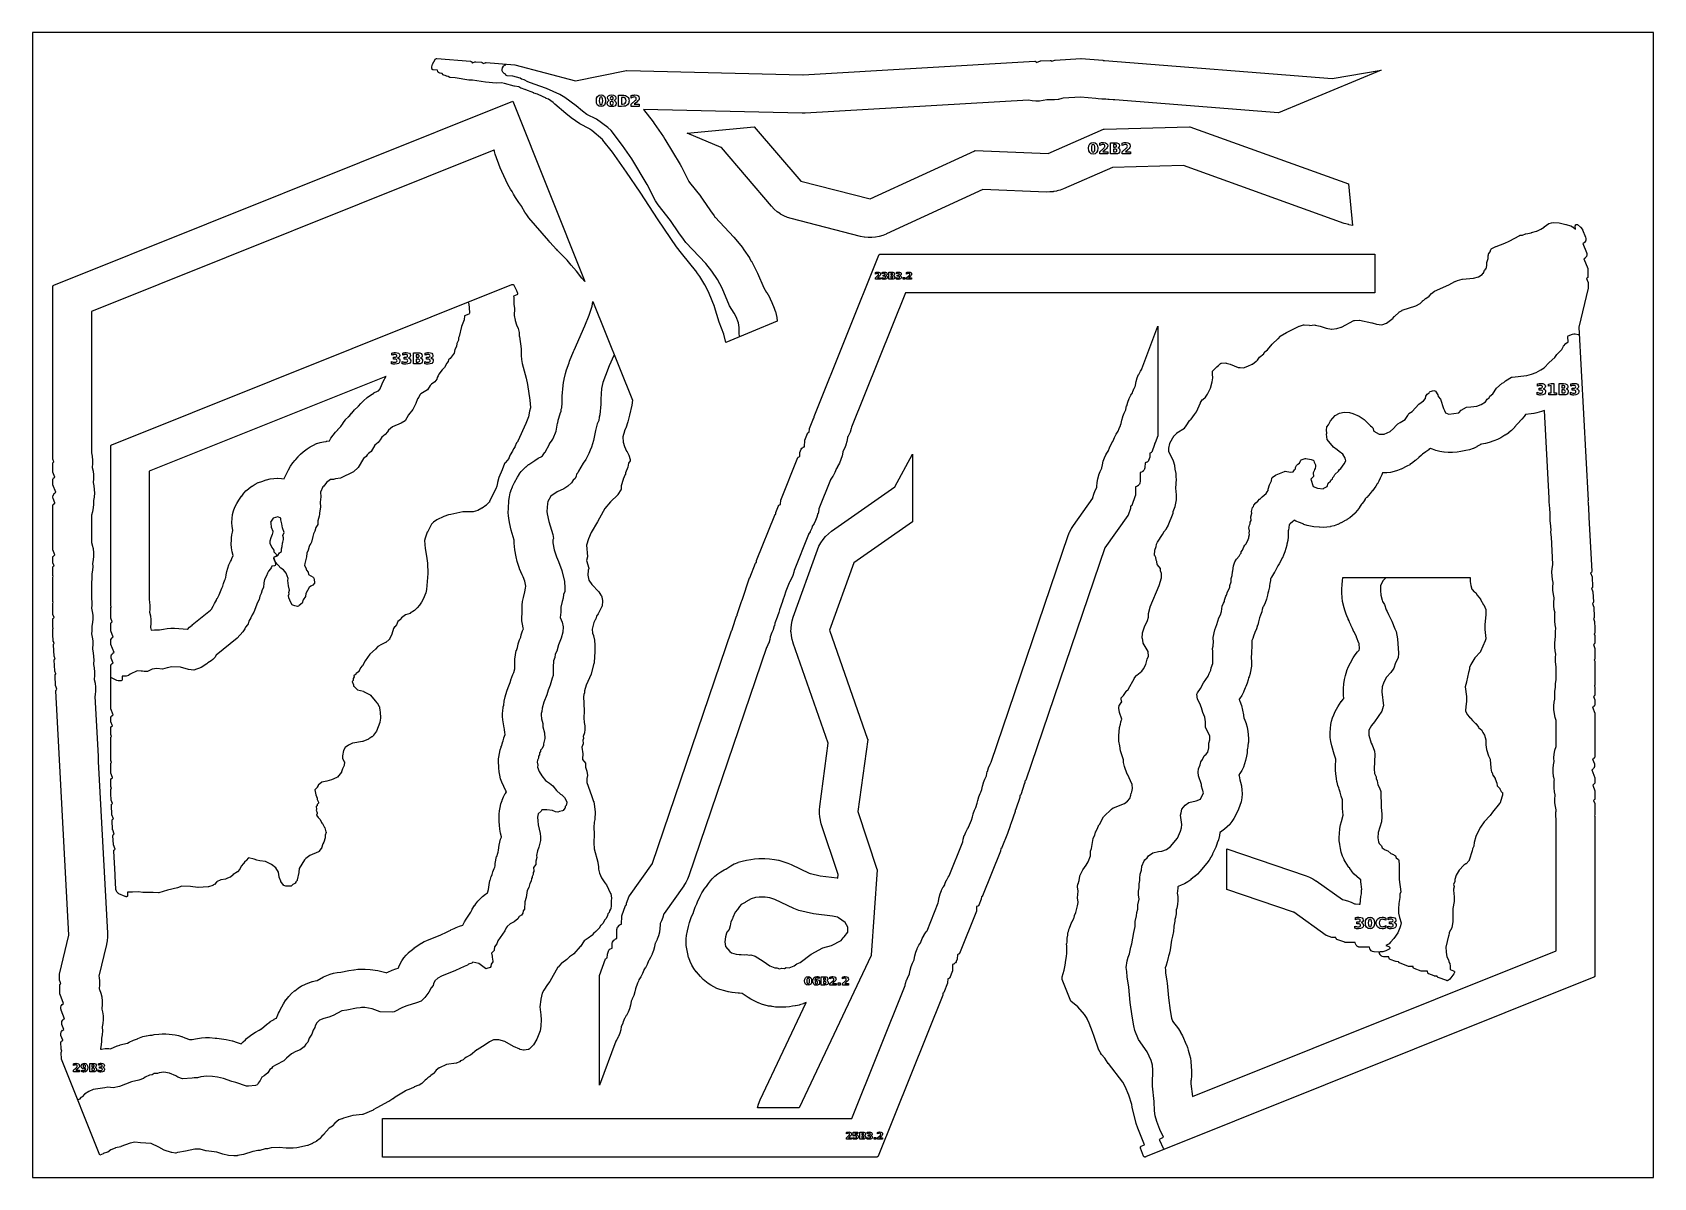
# Model space of a CAD drawing. Header units: millimetres. Extents: x 0 to 841, y 0 to 594.
import ezdxf

# ---------------------------------------------------------------- set-up
doc = ezdxf.new("R2010")
doc.units = ezdxf.units.MM
for name, color, linetype in [('CUT', 1, 'Continuous'), ('ENGRAVE', 5, 'Continuous'), ('SHEET_EDGE_DO_NOT_CUT', 8, 'Continuous')]:
    doc.layers.add(name, color=color, linetype=linetype)

msp = doc.modelspace()

# ---------------------------------------------------------------- linework, layer by layer
at = {"layer": 'CUT'}
for points in [[(358.73, 437.43), (358.72, 437.47), (356.29, 443.68), (356.27, 443.72), (353.9, 451.72), (353.89, 451.75), (351.11, 458.65), (351.1, 458.67), (348.82, 463.15), (348.81, 463.16), (346.22, 467.45), (346.21, 467.47), (344.75, 469.55), (344.74, 469.56), (336.68, 479.53), (336.67, 479.54), (334.19, 482.82), (334.18, 482.84), (324.65, 496.71), (324.64, 496.73), (315.3, 511.15), (315.3, 511.16), (308.13, 521.59), (308.13, 521.59), (300.88, 531.81), (300.88, 531.82), (295.87, 538.2), (295.86, 538.2), (295.85, 538.21), (290.25, 543.14), (290.25, 543.14), (290.24, 543.15), (289.08, 543.9), (289.06, 543.91), (283.99, 546.55), (283.94, 546.59), (279.54, 549.64), (279.51, 549.66), (276.65, 551.92), (276.64, 551.94), (271.06, 556.73), (271.02, 556.76), (270.14, 557.67), (270.13, 557.68), (270.13, 557.69), (267.72, 559.37), (267.71, 559.38), (267.7, 559.38), (266.56, 559.78), (266.52, 559.8), (266.48, 559.82), (264.68, 560.83), (264.65, 560.84), (262.04, 561.92), (262.02, 561.92), (260.11, 562.56), (260.05, 562.59), (258.78, 563.23), (258.77, 563.23), (258.76, 563.23), (256.81, 563.87), (256.76, 563.89), (255.57, 564.45), (255.53, 564.46), (253.47, 565.1), (253.42, 565.12), (253.37, 565.14), (252.32, 565.73), (252.31, 565.74), (252.3, 565.74), (250.03, 566.19), (249.99, 566.2), (244.91, 567.56), (244.88, 567.57), (243.35, 567.78), (243.34, 567.78), (243.33, 567.78), (240.64, 567.74), (240.59, 567.74), (235.04, 568.18), (235.01, 568.19), (228.36, 569.19), (228.34, 569.2), (226.43, 569.3), (226.38, 569.31), (219.33, 570.48), (219.3, 570.48), (216.79, 570.62), (216.74, 570.63), (216.7, 570.64), (216.66, 570.65), (216.61, 570.67), (215.73, 571.06), (215.71, 571.07), (215.7, 571.07), (214.92, 571.23), (214.86, 571.24), (214.81, 571.26), (214.76, 571.29), (214.07, 571.69), (214.06, 571.7), (214.05, 571.7), (213.33, 571.89), (213.28, 571.91), (213.24, 571.92), (213.2, 571.95), (213.16, 571.97), (213.12, 572), (213.09, 572.03), (213.06, 572.07), (212.57, 572.69), (212.56, 572.7), (212.55, 572.7), (211.56, 572.87), (211.51, 572.88), (211.46, 572.9), (211.41, 572.92), (210.73, 573.28), (210.68, 573.31), (210.64, 573.33), (210.61, 573.37), (210.57, 573.41), (210.44, 573.57), (210.41, 573.6), (210.39, 573.64), (210.37, 573.68), (210.35, 573.73), (210.34, 573.77), (210.21, 574.36), (210.21, 574.37), (210.19, 574.37), (207.89, 574.56), (207.84, 574.57), (207.79, 574.58), (207.75, 574.59), (207.63, 574.64), (207.59, 574.66), (207.54, 574.69), (207.5, 574.72), (207.47, 574.75), (207.41, 574.8), (207.38, 574.84), (207.35, 574.88), (207.33, 574.92), (207.3, 574.96), (207.29, 575.01), (207.16, 575.4), (207.15, 575.44), (207.15, 575.49), (207.14, 575.53), (207.13, 575.96), (207.13, 576), (207.13, 576.05), (207.14, 576.09), (207.47, 577.48), (207.48, 577.52), (207.5, 577.57), (207.52, 577.61), (208.94, 580.03), (208.98, 580.07), (209.01, 580.12), (209.08, 580.19), (209.11, 580.22), (209.15, 580.25), (209.19, 580.28), (209.23, 580.3), (209.27, 580.32), (209.31, 580.33), (209.59, 580.41), (209.63, 580.42), (209.67, 580.42), (209.72, 580.43), (209.76, 580.42), (227.3, 579.01), (227.35, 579.01), (227.4, 578.99), (227.46, 578.97), (227.69, 578.87), (227.73, 578.85), (227.77, 578.82), (227.81, 578.79), (227.85, 578.76), (227.88, 578.72), (227.91, 578.68), (228.21, 578.21), (228.22, 578.2), (228.23, 578.21), (229.49, 578.73), (229.55, 578.75), (229.61, 578.76), (229.83, 578.8), (229.89, 578.8), (229.95, 578.8), (233, 578.54), (233.05, 578.53), (233.09, 578.52), (233.14, 578.51), (233.18, 578.49), (233.22, 578.47), (233.34, 578.39), (233.38, 578.37), (233.42, 578.34), (233.45, 578.3), (233.48, 578.26), (233.51, 578.22), (233.75, 577.82), (233.76, 577.81), (233.77, 577.81), (234.98, 578.31), (235.03, 578.33), (235.07, 578.34), (235.12, 578.34), (235.28, 578.36), (235.33, 578.36), (235.38, 578.36), (250.22, 577.17), (250.27, 577.16), (250.31, 577.15), (281.73, 568.88), (281.75, 568.88), (281.76, 568.88), (308.25, 574.3), (308.31, 574.31), (308.37, 574.31), (399.73, 572.07), (399.75, 572.07), (519.96, 579.04), (520.02, 579.04), (520.07, 579.03), (520.13, 579.02), (520.38, 578.95), (520.43, 578.93), (520.47, 578.91), (520.51, 578.88), (520.55, 578.86), (520.59, 578.82), (520.62, 578.79), (520.91, 578.45), (520.92, 578.44), (520.93, 578.44), (522.9, 579.18), (522.95, 579.2), (523, 579.21), (523.05, 579.22), (528, 579.5), (528.05, 579.5), (528.09, 579.5), (528.14, 579.49), (528.19, 579.47), (528.38, 579.41), (528.43, 579.39), (528.47, 579.36), (528.52, 579.33), (528.56, 579.3), (528.59, 579.26), (528.79, 579.03), (528.8, 579.02), (528.81, 579.02), (530.39, 579.62), (530.44, 579.63), (530.49, 579.64), (530.54, 579.65), (543.93, 580.43), (544, 580.43), (555.29, 579.54), (555.33, 579.53), (555.38, 579.52), (555.42, 579.51), (555.74, 579.39), (555.75, 579.39), (555.76, 579.39), (556.1, 579.46), (556.14, 579.46), (556.19, 579.47), (556.23, 579.46), (674.29, 570.12), (674.3, 570.12), (674.32, 570.12), (699.62, 574.36), (646.46, 552.26), (561.49, 558.99), (561.47, 558.99), (560.76, 558.97), (560.7, 558.97), (558.66, 559.14), (558.6, 559.14), (557.96, 559.26), (557.93, 559.27), (556.82, 559.36), (556.81, 559.36), (556.8, 559.36), (556.7, 559.35), (556.65, 559.34), (554.76, 559.34), (554.71, 559.35), (552.83, 559.53), (552.79, 559.54), (551.65, 559.76), (551.62, 559.77), (543.78, 560.38), (543.75, 560.38), (534.67, 559.86), (534.66, 559.86), (534.65, 559.85), (534.09, 559.67), (534.04, 559.65), (532.21, 559.25), (532.16, 559.24), (530.3, 559.01), (530.25, 559), (528.37, 558.95), (528.33, 558.95), (526.45, 559.08), (526.41, 559.09), (526.29, 559.11), (526.28, 559.11), (526.27, 559.11), (526.22, 559.09), (526.17, 559.08), (524.35, 558.67), (524.3, 558.66), (522.45, 558.43), (522.4, 558.42), (520.53, 558.37), (520.48, 558.37), (518.62, 558.5), (518.57, 558.5), (516.72, 558.81), (516.7, 558.81), (516.68, 558.81), (516.67, 558.81), (400.9, 552.11), (400.88, 552.11), (399.26, 552.08), (399.24, 552.08), (316.95, 554.09), (316.94, 554.09), (316.94, 554.08), (321.96, 547.61), (321.96, 547.6), (322.6, 546.73), (322.61, 546.72), (327.4, 539.78), (327.41, 539.77), (328.11, 538.69), (328.11, 538.67), (336.02, 525.47), (336.03, 525.46), (336.69, 524.26), (336.7, 524.24), (340.54, 516.68), (340.55, 516.66), (340.83, 516.22), (340.85, 516.2), (346.71, 508.81), (346.72, 508.79), (347.67, 507.49), (347.68, 507.47), (351.68, 501.48), (351.69, 501.47), (353.59, 498.87), (353.6, 498.86), (354.08, 498.25), (354.1, 498.24), (363.86, 487.85), (363.87, 487.84), (364.92, 486.63), (364.93, 486.61), (368.14, 482.59), (368.15, 482.57), (369.13, 481.23), (369.14, 481.22), (371.96, 477), (371.97, 476.98), (372.94, 475.37), (372.96, 475.35), (375.35, 470.92), (375.36, 470.9), (376.18, 469.16), (376.19, 469.14), (379.41, 461.48), (379.41, 461.47), (379.42, 461.46), (380.9, 459.1), (380.91, 459.08), (381.6, 457.91), (381.61, 457.89), (382.67, 455.9), (382.69, 455.88), (383.58, 453.98), (383.59, 453.96), (384.83, 450.91), (384.84, 450.89), (385.39, 449.36), (385.4, 449.32), (385.82, 447.76), (385.83, 447.72), (386.12, 446.12), (386.12, 446.1), (386.39, 444.15), (359.8, 433.1), (358.73, 437.43)], [(144.94, 17.5), (144.89, 17.47), (144.85, 17.45), (142.82, 16.64), (142.77, 16.63), (142.73, 16.62), (137.2, 15.49), (137.16, 15.48), (135.32, 15.26), (135.26, 15.26), (131.68, 15.27), (131.65, 15.27), (128.04, 15.53), (128.01, 15.53), (123.89, 15.39), (123.87, 15.39), (123.86, 15.39), (121.98, 14.96), (121.92, 14.95), (120.69, 14.83), (120.68, 14.83), (120.67, 14.83), (118.01, 14.09), (117.96, 14.08), (117.91, 14.07), (116.88, 14), (116.85, 14), (114.44, 13.5), (114.41, 13.49), (109.52, 11.91), (109.45, 11.89), (106.4, 11.37), (106.35, 11.36), (104.56, 11.26), (104.53, 11.26), (104.49, 11.26), (101.72, 11.52), (101.66, 11.52), (98.79, 12.11), (98.72, 12.13), (95.69, 13.16), (95.68, 13.16), (95.67, 13.16), (90.05, 13.86), (89.98, 13.87), (86.97, 14.7), (86.96, 14.71), (86.94, 14.71), (84.27, 14.79), (84.26, 14.79), (84.25, 14.79), (79.37, 13.68), (79.33, 13.67), (75.36, 13.08), (75.35, 13.07), (75.34, 13.07), (74.41, 12.73), (74.36, 12.72), (74.31, 12.71), (74.27, 12.7), (74.22, 12.7), (74.17, 12.71), (72.27, 12.96), (72.22, 12.96), (72.18, 12.98), (68.36, 14.23), (68.32, 14.25), (68.28, 14.27), (65.62, 15.74), (65.6, 15.75), (61.59, 17.6), (61.58, 17.6), (61.57, 17.6), (56.08, 18), (56.05, 18), (53.18, 18.43), (53.17, 18.43), (53.16, 18.43), (50.71, 17.83), (50.68, 17.82), (45.93, 16.04), (45.87, 16.02), (43.04, 15.35), (43, 15.34), (40.72, 14.44), (40.71, 14.43), (40.7, 14.43), (39.12, 13.21), (39.08, 13.18), (39.05, 13.16), (39.01, 13.14), (38.97, 13.13), (36.72, 12.41), (36.69, 12.39), (34.98, 11.58), (15.01, 61.4), (14.94, 64.92), (14.94, 64.98), (14.95, 65.03), (14.96, 65.08), (15, 65.22), (15.02, 65.27), (15.04, 65.31), (15.07, 65.35), (15.1, 65.39), (15.13, 65.43), (15.31, 65.6), (15.32, 65.61), (15.31, 65.62), (14.93, 66.67), (14.91, 66.72), (14.9, 66.77), (14.89, 66.83), (14.82, 70.16), (14.82, 70.21), (14.83, 70.25), (14.84, 70.3), (14.87, 70.41), (14.88, 70.45), (14.9, 70.49), (14.92, 70.53), (14.95, 70.57), (15, 70.64), (15.03, 70.68), (15.06, 70.72), (15.1, 70.75), (15.14, 70.77), (15.76, 71.17), (15.77, 71.18), (15.77, 71.19), (14.81, 73.63), (14.8, 73.68), (14.79, 73.73), (14.78, 73.78), (14.72, 74.71), (14.72, 74.76), (14.73, 74.81), (14.74, 74.86), (14.86, 75.33), (14.87, 75.38), (14.89, 75.42), (14.91, 75.46), (15.16, 75.9), (15.19, 75.93), (15.21, 75.97), (15.25, 76), (15.66, 76.4), (15.69, 76.43), (15.73, 76.46), (15.76, 76.48), (16.25, 76.76), (16.26, 76.76), (16.26, 76.77), (15.29, 79.39), (15.27, 79.45), (15.26, 79.51), (15.18, 80.16), (15.18, 80.21), (15.18, 80.26), (15.18, 80.31), (15.27, 80.81), (15.28, 80.85), (15.29, 80.9), (15.31, 80.94), (15.56, 81.46), (15.59, 81.51), (15.61, 81.55), (15.64, 81.58), (16.03, 82.01), (16.07, 82.04), (16.1, 82.07), (16.14, 82.1), (16.63, 82.4), (16.64, 82.41), (16.63, 82.42), (14.85, 86.92), (14.83, 86.98), (14.69, 87.53), (14.68, 87.58), (14.68, 87.62), (14.67, 87.67), (14.7, 88.28), (14.7, 88.33), (14.71, 88.38), (14.72, 88.42), (14.96, 89.12), (14.98, 89.17), (15, 89.22), (15.03, 89.26), (15.39, 89.75), (15.43, 89.79), (15.47, 89.83), (15.51, 89.86), (16.15, 90.3), (16.15, 90.3), (16.15, 90.32), (14.31, 95.01), (14.3, 95.05), (14.29, 95.09), (14.28, 95.14), (14.28, 95.18), (14.18, 99.73), (14.18, 99.78), (14.19, 99.83), (14.2, 99.88), (14.21, 99.92), (14.27, 100.09), (14.29, 100.13), (14.32, 100.18), (14.35, 100.22), (14.38, 100.25), (14.41, 100.29), (14.45, 100.32), (14.74, 100.52), (14.74, 100.53), (14.74, 100.54), (14.16, 102.09), (14.14, 102.14), (14.13, 102.2), (14.12, 102.25), (14.06, 105.4), (14.06, 105.44), (14.06, 105.48), (14.07, 105.53), (18.92, 125.66), (18.92, 125.67), (18.92, 125.68), (12.19, 252.47), (12.19, 252.52), (12.19, 252.57), (12.2, 252.62), (12.25, 252.82), (12.27, 252.87), (12.29, 252.91), (12.31, 252.96), (12.34, 253), (12.37, 253.04), (12.41, 253.08), (12.67, 253.3), (12.68, 253.3), (12.68, 253.32), (12.08, 254.94), (12.06, 254.99), (12.05, 255.04), (12.05, 255.09), (11.77, 260.45), (11.77, 260.5), (11.77, 260.55), (11.78, 260.59), (11.8, 260.64), (11.86, 260.83), (11.88, 260.87), (11.9, 260.91), (11.93, 260.95), (11.95, 260.99), (11.99, 261.02), (12.02, 261.05), (12.2, 261.19), (12.2, 261.2), (12.2, 261.21), (11.67, 262.67), (11.65, 262.72), (11.64, 262.77), (11.64, 262.82), (11.35, 268.38), (11.35, 268.44), (11.35, 268.5), (11.36, 268.55), (11.4, 268.68), (11.42, 268.73), (11.44, 268.78), (11.47, 268.82), (11.5, 268.86), (11.53, 268.9), (11.72, 269.09), (11.73, 269.09), (11.72, 269.11), (11.26, 270.4), (11.24, 270.45), (11.23, 270.5), (11.23, 270.54), (10.92, 276.31), (10.92, 276.36), (10.93, 276.42), (10.94, 276.47), (10.98, 276.61), (11, 276.66), (11.02, 276.7), (11.04, 276.74), (11.07, 276.78), (11.1, 276.82), (11.25, 276.98), (11.26, 276.99), (11.25, 277), (10.86, 278.06), (10.84, 278.1), (10.83, 278.15), (10.82, 278.2), (10.63, 281.89), (10.62, 281.92), (10.63, 284.38), (10.63, 284.43), (10.64, 284.48), (10.65, 284.53), (10.67, 284.57), (10.79, 284.87), (10.79, 284.88), (10.79, 284.9), (10.65, 285.4), (10.63, 285.44), (10.63, 285.49), (10.62, 285.54), (10.63, 289.62), (10.63, 289.67), (10.64, 289.73), (10.65, 289.78), (10.67, 289.83), (10.77, 290.04), (10.79, 290.08), (10.81, 290.12), (10.84, 290.16), (10.87, 290.19), (10.9, 290.22), (10.94, 290.25), (11.23, 290.45), (11.24, 290.45), (11.24, 290.46), (10.65, 292.09), (10.64, 292.13), (10.63, 292.17), (10.63, 292.22), (10.62, 292.26), (10.62, 297.82), (10.63, 297.88), (10.64, 297.93), (10.65, 297.98), (10.77, 298.33), (10.77, 298.35), (10.77, 298.36), (10.64, 298.79), (10.63, 298.84), (10.63, 298.88), (10.62, 298.93), (10.62, 311.31), (10.63, 311.36), (10.64, 311.41), (10.65, 311.46), (10.76, 311.8), (10.76, 311.82), (10.76, 311.83), (10.64, 312.25), (10.63, 312.29), (10.63, 312.33), (10.62, 312.38), (10.62, 316.54), (10.63, 316.59), (10.64, 316.64), (10.65, 316.69), (10.72, 316.9), (10.73, 316.95), (10.76, 316.99), (10.79, 317.04), (10.82, 317.08), (10.85, 317.11), (10.89, 317.15), (11.21, 317.38), (11.22, 317.39), (11.21, 317.4), (10.66, 318.91), (10.65, 318.96), (10.64, 319), (10.63, 319.04), (10.63, 319.09), (10.62, 321.68), (10.63, 321.73), (10.64, 321.79), (10.67, 321.94), (10.68, 321.99), (10.7, 322.04), (10.72, 322.08), (10.74, 322.12), (10.84, 322.26), (10.87, 322.3), (10.9, 322.34), (10.94, 322.38), (11.65, 322.95), (11.66, 322.96), (11.66, 322.97), (10.66, 325.64), (10.64, 325.69), (10.63, 325.73), (10.63, 325.77), (10.62, 325.82), (10.62, 348.65), (10.63, 348.71), (10.64, 348.77), (10.68, 348.95), (10.7, 348.99), (10.71, 349.04), (10.74, 349.08), (10.76, 349.12), (10.85, 349.25), (10.88, 349.29), (10.91, 349.32), (10.95, 349.35), (11.63, 349.89), (11.64, 349.9), (11.64, 349.91), (10.77, 352.18), (10.76, 352.24), (10.74, 352.3), (10.67, 352.94), (10.66, 353), (10.67, 353.05), (10.67, 353.1), (10.83, 353.87), (10.84, 353.92), (10.86, 353.97), (11.1, 354.51), (11.12, 354.55), (11.14, 354.59), (11.16, 354.62), (11.45, 354.98), (11.48, 355.01), (11.51, 355.04), (11.55, 355.07), (12.08, 355.46), (12.09, 355.46), (12.08, 355.48), (10.66, 359.26), (10.64, 359.31), (10.63, 359.35), (10.63, 359.4), (10.63, 359.44), (10.64, 362.21), (10.64, 362.25), (10.65, 362.3), (10.66, 362.34), (10.68, 362.38), (10.69, 362.43), (10.72, 362.47), (10.92, 362.79), (10.94, 362.83), (10.97, 362.86), (11.01, 362.9), (11.04, 362.92), (11.6, 363.35), (11.61, 363.36), (11.61, 363.37), (10.66, 365.95), (10.64, 365.99), (10.63, 366.03), (10.63, 366.08), (10.63, 366.12), (10.63, 370.49), (10.63, 370.54), (10.64, 370.59), (10.65, 370.63), (10.66, 370.68), (10.73, 370.85), (10.75, 370.89), (10.77, 370.93), (10.8, 370.97), (10.83, 371), (10.86, 371.03), (10.89, 371.06), (11.13, 371.24), (11.14, 371.25), (11.13, 371.26), (10.65, 372.63), (10.64, 372.68), (10.63, 372.74), (10.63, 372.79), (10.64, 462.29), (10.64, 462.34), (10.65, 462.38), (10.66, 462.43), (10.67, 462.47), (10.69, 462.51), (10.74, 462.63), (10.77, 462.67), (10.8, 462.71), (10.83, 462.75), (10.86, 462.78), (10.9, 462.81), (11.05, 462.92), (11.08, 462.94), (11.12, 462.96), (11.15, 462.98), (249.15, 558.37), (286.64, 464.82), (285.1, 466.54), (285.08, 466.56), (282.22, 470.17), (282.21, 470.18), (279.46, 473.28), (279.45, 473.29), (278.79, 474.08), (278.78, 474.09), (277.41, 475.8), (277.4, 475.82), (272.47, 480.8), (272.46, 480.81), (271.96, 481.34), (271.95, 481.35), (268.34, 485.28), (268.33, 485.29), (267.84, 485.84), (267.83, 485.85), (257.59, 497.9), (257.57, 497.91), (256.5, 499.3), (256.48, 499.33), (255.53, 500.81), (255.52, 500.82), (253.9, 503.61), (253.89, 503.62), (253.88, 503.63), (253.86, 503.66), (253.84, 503.68), (252.3, 505.74), (252.28, 505.77), (250.6, 508.37), (250.58, 508.39), (249.57, 510.15), (249.55, 510.17), (248.87, 511.5), (248.86, 511.52), (248.04, 512.76), (248.03, 512.78), (246.71, 515.09), (246.7, 515.12), (243.46, 521.82), (243.45, 521.85), (242.65, 523.75), (242.64, 523.78), (240.1, 530.85), (240.09, 530.87), (239.63, 532.32), (239.63, 532.34), (239.47, 532.93), (239.46, 532.94), (239.45, 532.93), (30.66, 449.25), (30.65, 449.25), (30.65, 449.24), (30.63, 380.84), (30.63, 380.81), (30.7, 380), (30.71, 379.95), (30.69, 378), (30.69, 377.95), (30.63, 377.38), (30.63, 377.35), (30.63, 375.98), (30.63, 375.97), (30.63, 375.95), (30.98, 374.15), (30.99, 374.1), (31.18, 372.18), (31.18, 372.13), (31.17, 370.21), (31.17, 370.16), (31, 368.48), (31, 368.47), (31, 368.46), (31.02, 368.42), (31.03, 368.37), (31.43, 366.45), (31.44, 366.4), (31.64, 364.45), (31.65, 364.4), (31.66, 362.44), (31.65, 362.39), (31.48, 360.57), (31.48, 360.56), (31.48, 360.55), (31.86, 358.83), (31.87, 358.78), (32.09, 356.91), (32.1, 356.87), (32.14, 354.99), (32.14, 354.94), (32.01, 353.07), (32, 353.02), (31.69, 351.16), (31.68, 351.12), (31.66, 351.05), (31.66, 351.04), (31.66, 351.03), (31.69, 349.33), (31.69, 349.28), (31.54, 347.37), (31.54, 347.32), (31.2, 345.43), (31.19, 345.38), (30.67, 343.54), (30.66, 343.49), (30.63, 343.42), (30.63, 343.41), (30.62, 343.4), (30.62, 329.42), (30.63, 329.41), (30.63, 329.39), (31.03, 328.13), (31.05, 328.08), (31.45, 326.23), (31.46, 326.18), (31.68, 324.29), (31.68, 324.24), (31.71, 322.34), (31.71, 322.29), (31.56, 320.4), (31.56, 320.35), (31.23, 318.54), (31.23, 318.53), (31.23, 318.51), (31.27, 316.98), (31.27, 316.93), (31.15, 315.07), (31.14, 315.02), (30.83, 313.17), (30.82, 313.13), (30.77, 312.93), (30.77, 312.91), (30.77, 312.9), (30.82, 311.97), (30.82, 311.92), (30.75, 310.06), (30.74, 310.01), (30.63, 309.17), (30.62, 309.14), (30.62, 301.05), (30.63, 301.04), (30.63, 301.03), (30.72, 300.43), (30.72, 300.38), (30.83, 298.49), (30.83, 298.44), (30.75, 296.55), (30.75, 296.5), (30.63, 295.63), (30.62, 295.6), (30.62, 295.59), (30.63, 295.57), (30.63, 295.56), (30.66, 295.46), (30.67, 295.42), (31.05, 293.6), (31.06, 293.55), (31.26, 291.7), (31.27, 291.66), (31.3, 289.8), (31.29, 289.75), (31.15, 287.9), (31.14, 287.85), (30.81, 286.02), (30.81, 285.99), (30.81, 285.99), (30.81, 285.98), (30.84, 285.61), (30.84, 285.56), (30.82, 283.66), (30.82, 283.61), (30.65, 282.09), (30.65, 282.08), (30.65, 282.07), (31.03, 280.34), (31.04, 280.3), (31.26, 278.42), (31.27, 278.37), (31.31, 276.49), (31.31, 276.44), (31.17, 274.56), (31.17, 274.51), (31.12, 274.22), (31.12, 274.21), (31.12, 274.19), (31.14, 274.14), (31.15, 274.09), (31.53, 272.26), (31.54, 272.22), (31.75, 270.36), (31.75, 270.31), (31.78, 268.44), (31.78, 268.39), (31.63, 266.52), (31.62, 266.48), (31.6, 266.32), (31.59, 266.31), (31.6, 266.3), (31.61, 266.25), (31.62, 266.21), (32.02, 264.33), (32.02, 264.28), (32.23, 262.37), (32.23, 262.32), (32.25, 260.4), (32.25, 260.36), (32.08, 258.44), (32.08, 258.42), (32.08, 258.4), (32.08, 258.39), (32.08, 258.37), (32.1, 258.32), (32.49, 256.42), (32.5, 256.37), (32.71, 254.44), (32.71, 254.39), (32.73, 252.45), (32.72, 252.4), (32.54, 250.46), (32.54, 250.41), (32.37, 249.57), (32.37, 249.56), (32.37, 249.54), (34.02, 218.52), (34.02, 218.51), (34.16, 217.11), (34.16, 217.06), (34.16, 215.91), (34.16, 215.9), (38.9, 126.74), (38.9, 126.72), (38.91, 124.83), (38.9, 124.78), (38.73, 122.9), (38.73, 122.86), (38.37, 121), (38.37, 120.97), (34.4, 104.51), (34.4, 104.5), (34.4, 104.49), (34.55, 103.78), (34.56, 103.73), (34.79, 101.82), (34.79, 101.77), (34.83, 99.85), (34.83, 99.8), (34.68, 97.99), (34.68, 97.98), (34.69, 97.97), (34.85, 97.55), (34.86, 97.53), (35.49, 95.66), (35.5, 95.62), (35.94, 93.71), (35.94, 93.66), (36.19, 91.72), (36.19, 91.67), (36.24, 89.71), (36.24, 89.66), (36.09, 87.71), (36.08, 87.66), (36.04, 87.44), (36.04, 87.43), (36.04, 87.41), (36.38, 85.97), (36.39, 85.92), (36.64, 83.98), (36.64, 83.93), (36.7, 81.98), (36.7, 81.93), (36.56, 79.98), (36.55, 79.93), (36.24, 78.15), (36.24, 78.14), (36.24, 78.13), (36.25, 78.1), (36.25, 78.05), (36.28, 76.1), (36.28, 76.05), (36.11, 74.1), (36.1, 74.05), (35.77, 72.28), (35.77, 72.27), (35.77, 72.25), (35.81, 70.86), (35.81, 70.81), (35.68, 68.9), (35.68, 68.85), (35.36, 66.96), (35.35, 66.91), (35.32, 66.79), (35.32, 66.78), (35.32, 66.77), (35.32, 66.56), (35.32, 66.55), (35.33, 66.55), (35.77, 66.65), (35.82, 66.65), (37.68, 66.87), (37.73, 66.88), (39.61, 66.91), (39.66, 66.91), (40.45, 66.85), (40.46, 66.85), (40.47, 66.85), (44.04, 68.27), (44.05, 68.27), (45.42, 68.76), (45.46, 68.77), (46.86, 69.15), (46.88, 69.16), (49.38, 69.74), (49.39, 69.75), (49.4, 69.75), (50.14, 70.16), (50.17, 70.17), (52.4, 71.21), (52.43, 71.22), (54.55, 72.05), (54.6, 72.07), (54.71, 72.1), (54.72, 72.1), (54.73, 72.11), (55.48, 72.46), (55.53, 72.48), (57.26, 73.1), (57.31, 73.12), (59.09, 73.57), (59.14, 73.58), (60.96, 73.87), (61, 73.88), (62.06, 73.94), (62.1, 73.95), (63.16, 74.15), (63.19, 74.15), (65.56, 74.46), (65.59, 74.46), (67.36, 74.61), (67.4, 74.61), (69.17, 74.59), (69.21, 74.59), (70.98, 74.41), (71, 74.41), (74.01, 73.98), (74.03, 73.97), (75.72, 73.65), (75.76, 73.64), (77.41, 73.17), (77.45, 73.16), (79.06, 72.55), (79.08, 72.54), (81.4, 71.54), (81.41, 71.53), (81.42, 71.54), (81.87, 71.6), (81.91, 71.61), (82.9, 71.66), (82.91, 71.66), (82.92, 71.66), (84.53, 71.99), (84.56, 72), (87.67, 72.43), (87.7, 72.44), (89.74, 72.61), (89.79, 72.62), (91.84, 72.58), (91.87, 72.58), (94.79, 72.37), (94.8, 72.37), (95.58, 72.3), (95.59, 72.3), (98.11, 72.03), (98.14, 72.02), (100.45, 71.63), (100.48, 71.62), (103.69, 70.88), (103.73, 70.87), (106.26, 70.1), (106.29, 70.09), (108.23, 69.36), (108.24, 69.35), (108.25, 69.36), (109.29, 70.46), (109.32, 70.49), (110.48, 71.51), (110.5, 71.52), (111.1, 72.12), (111.13, 72.15), (112.41, 73.23), (112.45, 73.25), (113.83, 74.22), (113.85, 74.23), (115.64, 75.38), (115.67, 75.4), (117.67, 76.52), (117.69, 76.53), (118.52, 76.93), (118.53, 76.94), (118.54, 76.95), (118.75, 77.15), (118.77, 77.17), (121.4, 79.43), (121.43, 79.45), (123.27, 80.86), (123.32, 80.89), (125.33, 82.07), (125.35, 82.09), (126.53, 82.69), (126.54, 82.69), (126.55, 82.7), (126.84, 83.19), (126.84, 83.2), (126.85, 83.21), (126.97, 83.54), (126.98, 83.56), (127.7, 85.24), (127.72, 85.28), (128.22, 86.2), (128.23, 86.21), (128.23, 86.22), (128.34, 86.53), (128.36, 86.58), (129.38, 88.62), (129.39, 88.64), (130.25, 90.14), (130.26, 90.17), (131.53, 92.11), (131.57, 92.15), (133.05, 93.93), (133.07, 93.95), (134.45, 95.41), (134.47, 95.43), (136.03, 96.92), (136.07, 96.95), (137.78, 98.24), (137.82, 98.28), (139.65, 99.38), (139.7, 99.4), (141.66, 100.3), (141.68, 100.31), (143.81, 101.15), (143.83, 101.16), (145.2, 101.64), (145.23, 101.65), (146.63, 102.03), (146.65, 102.03), (147.7, 102.28), (147.71, 102.28), (147.72, 102.28), (150.96, 104.06), (150.99, 104.07), (152.65, 104.87), (152.69, 104.89), (154.4, 105.53), (154.45, 105.55), (156.22, 106.03), (156.26, 106.04), (158.08, 106.35), (158.11, 106.35), (159.91, 106.58), (159.93, 106.58), (164.07, 107.42), (164.1, 107.43), (166.7, 107.78), (166.73, 107.78), (166.81, 107.79), (166.82, 107.79), (166.84, 107.79), (166.84, 107.79), (166.88, 107.8), (168.88, 108.08), (168.93, 108.09), (170.96, 108.16), (170.99, 108.16), (172.66, 108.14), (172.7, 108.13), (175.24, 107.93), (175.27, 107.93), (179.16, 107.36), (179.19, 107.35), (181.23, 106.94), (181.28, 106.93), (183.27, 106.31), (183.3, 106.3), (183.46, 106.23), (183.48, 106.23), (183.49, 106.24), (184.3, 106.61), (184.32, 106.62), (186.57, 107.55), (186.6, 107.56), (188.53, 108.25), (188.56, 108.26), (189.71, 108.6), (189.72, 108.61), (189.73, 108.62), (189.85, 108.82), (189.87, 108.85), (190.03, 109.24), (190.04, 109.26), (190.81, 110.83), (190.82, 110.85), (191.67, 112.42), (191.69, 112.46), (192.67, 113.93), (192.7, 113.97), (193.81, 115.35), (193.84, 115.38), (195.08, 116.65), (195.11, 116.68), (196.46, 117.85), (196.48, 117.86), (198.04, 119.08), (198.06, 119.1), (199.88, 120.37), (199.91, 120.39), (201.74, 121.51), (201.76, 121.52), (203.27, 122.37), (203.31, 122.39), (204.9, 123.09), (204.92, 123.1), (211.48, 125.69), (211.5, 125.69), (215.22, 127.51), (215.24, 127.53), (216.18, 127.92), (216.21, 127.93), (217.02, 128.41), (217.07, 128.43), (218.71, 129.19), (218.75, 129.21), (219.17, 129.36), (219.18, 129.36), (219.19, 129.37), (219.75, 129.67), (219.79, 129.69), (221.49, 130.42), (221.53, 130.44), (223.21, 130.98), (223.22, 130.99), (223.23, 131), (223.38, 131.21), (223.39, 131.21), (223.39, 131.22), (224.08, 132.57), (224.1, 132.6), (224.95, 133.97), (224.96, 133.99), (227.47, 137.67), (227.47, 137.68), (227.48, 137.69), (228.15, 139.1), (228.18, 139.15), (229.42, 141.12), (229.44, 141.15), (230.02, 141.96), (230.03, 141.98), (231.08, 143.31), (231.1, 143.34), (232.25, 144.56), (232.28, 144.6), (233.54, 145.73), (233.55, 145.74), (235.07, 146.99), (235.09, 147.01), (236.1, 147.76), (236.11, 147.77), (236.11, 147.78), (236.2, 148.2), (236.21, 148.22), (236.53, 149.45), (236.54, 149.47), (236.91, 151.91), (236.91, 151.93), (237.36, 154.08), (237.38, 154.13), (238.06, 156.2), (238.08, 156.26), (238.51, 157.19), (238.51, 157.2), (238.51, 157.21), (238.89, 158.61), (238.9, 158.65), (239.53, 160.35), (239.54, 160.39), (239.84, 161.01), (239.84, 161.02), (239.85, 161.03), (240.06, 161.76), (240.06, 161.78), (240.06, 161.79), (240.12, 162.88), (240.12, 162.93), (240.39, 164.71), (240.4, 164.75), (240.82, 166.51), (240.84, 166.55), (241.42, 168.25), (241.44, 168.3), (241.69, 168.84), (241.69, 168.85), (241.69, 168.87), (241.78, 169.82), (241.79, 169.85), (242.15, 172.35), (242.15, 172.37), (242.44, 173.96), (242.45, 174), (242.87, 175.55), (242.89, 175.58), (243.27, 176.64), (243.27, 176.66), (243.27, 176.67), (242.83, 178.62), (242.83, 178.65), (242.47, 180.76), (242.47, 180.78), (242.24, 182.78), (242.24, 182.81), (242.12, 184.66), (242.12, 184.69), (242.08, 186.62), (242.08, 186.64), (242.13, 188.43), (242.13, 188.47), (242.34, 190.24), (242.35, 190.27), (242.62, 191.91), (242.62, 191.94), (243.02, 193.8), (243.04, 193.85), (243.61, 195.65), (243.63, 195.7), (244.38, 197.44), (244.4, 197.48), (245.32, 199.14), (245.34, 199.18), (245.93, 200.04), (245.94, 200.05), (245.93, 200.06), (245.6, 200.64), (245.59, 200.66), (244.54, 202.77), (244.53, 202.79), (243.55, 205.09), (243.54, 205.11), (242.9, 206.85), (242.89, 206.89), (242.41, 208.67), (242.4, 208.71), (242.1, 210.52), (242.09, 210.57), (241.96, 212.4), (241.96, 212.45), (241.97, 212.97), (241.97, 212.98), (241.97, 212.99), (241.91, 213.34), (241.91, 213.39), (241.79, 215.23), (241.79, 215.28), (241.85, 217.13), (241.85, 217.18), (242.09, 219.02), (242.09, 219.05), (242.26, 219.99), (242.26, 220.02), (242.69, 221.88), (242.7, 221.93), (243.13, 223.22), (243.14, 223.24), (243.25, 223.75), (243.26, 223.79), (243.8, 225.48), (243.81, 225.52), (243.89, 225.7), (243.9, 225.73), (244.12, 226.53), (244.13, 226.58), (244.41, 227.29), (244.42, 227.31), (244.6, 227.98), (244.62, 228.03), (245.3, 229.78), (245.3, 229.79), (245.3, 229.81), (245.1, 230.87), (245.09, 230.91), (244.93, 232.41), (244.92, 232.43), (244.92, 232.52), (244.92, 232.53), (244.91, 232.54), (244.73, 233.33), (244.72, 233.35), (244.34, 235.4), (244.34, 235.42), (244.08, 237.44), (244.07, 237.46), (243.92, 239.24), (243.92, 239.29), (243.94, 241.07), (243.94, 241.09), (243.97, 241.7), (243.97, 241.73), (244.24, 244.1), (244.25, 244.16), (244.48, 245.11), (244.48, 245.14), (244.71, 247.02), (244.72, 247.08), (245.24, 249.29), (245.25, 249.32), (246.17, 252.37), (246.18, 252.39), (246.83, 254.23), (246.84, 254.25), (247.89, 256.8), (247.9, 256.83), (248.24, 258.09), (248.24, 258.11), (248.68, 259.51), (248.69, 259.55), (249.23, 260.92), (249.24, 260.93), (249.68, 261.95), (249.69, 261.96), (249.69, 261.96), (250.19, 263.84), (250.19, 263.85), (250.19, 263.86), (250.18, 264.57), (250.18, 264.58), (250.2, 265.55), (250.2, 265.56), (250.34, 268.88), (250.34, 268.91), (250.56, 271.12), (250.57, 271.17), (251.03, 273.33), (251.04, 273.38), (251.58, 274.97), (251.58, 275), (251.95, 276.73), (251.97, 276.79), (252.65, 278.85), (252.67, 278.9), (253.3, 280.25), (253.3, 280.26), (253.3, 280.27), (253.63, 281.49), (253.63, 281.52), (254.28, 283.53), (254.29, 283.56), (254.72, 284.67), (254.72, 284.69), (254.72, 284.7), (254.57, 285.18), (254.55, 285.23), (254.16, 287), (254.15, 287.04), (253.93, 288.85), (253.92, 288.89), (253.87, 290.71), (253.87, 290.76), (253.98, 292.58), (253.98, 292.6), (254.12, 293.89), (254.12, 293.9), (254.12, 293.91), (254.07, 294.84), (254.07, 294.86), (254.07, 296.84), (254.07, 296.89), (254.27, 298.85), (254.28, 298.9), (254.67, 300.84), (254.68, 300.87), (255.44, 303.83), (255.44, 303.85), (255.69, 304.66), (255.7, 304.67), (255.7, 304.68), (255.84, 305.82), (255.85, 305.87), (256.03, 306.68), (256.04, 306.7), (256.03, 306.71), (255.43, 309.29), (255.43, 309.31), (254.61, 311.62), (254.59, 311.65), (254.06, 312.66), (254.05, 312.68), (253.34, 314.21), (253.32, 314.25), (252.74, 315.84), (252.73, 315.86), (251.55, 319.57), (251.54, 319.6), (250.95, 321.94), (250.94, 321.97), (250.27, 325.54), (250.27, 325.57), (250.03, 327.27), (250.02, 327.31), (249.93, 329.02), (249.93, 329.06), (249.98, 330.55), (249.98, 330.56), (249.97, 330.58), (248.83, 334.14), (248.83, 334.16), (248.37, 335.87), (248.36, 335.89), (247.47, 339.88), (247.46, 339.91), (247.12, 341.94), (247.12, 341.97), (246.98, 343.17), (246.98, 343.19), (246.85, 345.05), (246.85, 345.1), (246.9, 346.96), (246.9, 346.99), (247.22, 351.18), (247.22, 351.2), (247.46, 353.15), (247.47, 353.19), (247.91, 355.1), (247.91, 355.13), (248.2, 356.13), (248.2, 356.15), (248.97, 358.35), (248.99, 358.4), (250, 360.49), (250.02, 360.52), (251.56, 363.27), (251.58, 363.29), (252.49, 364.77), (252.52, 364.8), (253.55, 366.18), (253.58, 366.21), (254.73, 367.5), (254.76, 367.53), (256.02, 368.7), (256.06, 368.73), (257.42, 369.8), (257.44, 369.81), (260.57, 372.03), (260.59, 372.04), (262.36, 373.16), (262.4, 373.19), (264.27, 374.11), (264.3, 374.12), (264.66, 374.27), (264.67, 374.28), (264.68, 374.29), (265.69, 375.97), (265.71, 376.01), (265.83, 376.17), (265.84, 376.18), (265.84, 376.19), (265.91, 376.32), (265.92, 376.35), (268.31, 380.5), (268.32, 380.52), (269.58, 382.45), (269.6, 382.48), (269.97, 382.97), (269.97, 382.98), (269.98, 382.99), (270.19, 383.42), (270.2, 383.45), (270.46, 384.17), (270.48, 384.2), (271.42, 386.37), (271.43, 386.39), (271.66, 387.14), (271.67, 387.17), (272.47, 391.36), (272.48, 391.38), (272.81, 392.82), (272.82, 392.84), (273.74, 396.22), (273.75, 396.25), (274.21, 397.62), (274.22, 397.63), (274.22, 397.64), (274.35, 398.5), (274.36, 398.54), (274.56, 399.29), (274.56, 399.3), (274.56, 399.31), (274.82, 401.92), (274.83, 401.95), (274.8, 403.3), (274.8, 403.32), (274.85, 405.27), (274.85, 405.29), (275.28, 410.82), (275.28, 410.84), (275.46, 412.43), (275.47, 412.47), (275.79, 414.04), (275.79, 414.06), (276.54, 417.13), (276.55, 417.16), (277.08, 418.95), (277.09, 418.97), (278.38, 422.69), (278.38, 422.7), (278.7, 423.54), (278.7, 423.55), (280.66, 428.45), (280.66, 428.46), (281, 429.26), (281, 429.27), (286.64, 441.79), (286.64, 441.8), (288.85, 447.26), (288.86, 447.28), (290.33, 451.99), (290.34, 452.03), (290.78, 454.49), (311.32, 403.26), (310.87, 400.69), (310.87, 400.66), (309.69, 395.43), (309.68, 395.42), (308.8, 391.96), (308.8, 391.93), (307.76, 388.66), (307.74, 388.6), (307.11, 387.26), (307.11, 387.25), (307.11, 387.24), (306.32, 384.25), (306.32, 384.24), (306.32, 384.23), (306.48, 381.42), (306.49, 381.41), (306.49, 381.4), (307.2, 379.19), (307.21, 379.16), (308.27, 376.83), (308.28, 376.81), (309.42, 374.77), (309.45, 374.72), (309.47, 374.66), (310.07, 372.5), (310.09, 372.45), (310.09, 372.4), (310.09, 372.36), (310.09, 372.1), (310.09, 372.05), (310.08, 372), (310.07, 371.95), (310.05, 371.9), (310.02, 371.86), (309.31, 370.61), (309.3, 370.6), (309.3, 370.59), (308.82, 368.53), (308.8, 368.47), (307.72, 365.55), (307.71, 365.54), (307.71, 365.53), (307.59, 364.76), (307.58, 364.72), (307.57, 364.68), (307.56, 364.64), (306.48, 362.19), (306.46, 362.16), (305.5, 358.79), (305.5, 358.77), (305.5, 358.76), (305.39, 357.08), (305.39, 357.03), (305.38, 356.98), (305.33, 356.8), (305.31, 356.75), (305.29, 356.71), (305.27, 356.66), (303.74, 354.31), (303.71, 354.27), (303.67, 354.23), (299.84, 350.47), (299.82, 350.45), (297.02, 347.05), (297.01, 347.03), (296.02, 345.56), (296.01, 345.53), (293.19, 340.19), (293.17, 340.16), (289.88, 334.68), (289.86, 334.65), (288.45, 331.32), (288.44, 331.29), (287.51, 328.02), (287.51, 328.01), (287.51, 328), (288.04, 322.17), (288.04, 322.13), (288.04, 322.08), (288.04, 322.04), (288.03, 321.99), (287.52, 320.16), (287.52, 320.14), (287.52, 320.13), (288.6, 316.19), (288.61, 316.15), (288.61, 316.1), (288.61, 316.06), (288.61, 316.01), (288.6, 315.97), (288.59, 315.92), (288.36, 315.1), (288.36, 315.09), (288.35, 315.08), (288.17, 312.42), (288.17, 312.41), (288.17, 312.39), (288.7, 309.86), (288.7, 309.84), (288.71, 309.83), (290.14, 307.67), (290.15, 307.66), (290.15, 307.65), (293.79, 303.84), (293.81, 303.81), (293.84, 303.78), (294.94, 302.15), (294.97, 302.11), (294.99, 302.07), (295.35, 301.19), (295.37, 301.15), (295.38, 301.1), (295.76, 299.25), (295.76, 299.2), (295.77, 299.15), (295.76, 299.1), (295.48, 296.44), (295.47, 296.39), (295.46, 296.35), (295.44, 296.31), (295.43, 296.27), (293.57, 292.46), (293.55, 292.41), (293.52, 292.38), (292.66, 291.21), (292.65, 291.2), (292.65, 291.19), (292.22, 289.75), (292.2, 289.7), (292.18, 289.66), (291.29, 287.95), (291.28, 287.94), (291.28, 287.94), (290.45, 284.49), (290.45, 284.48), (290.45, 284.46), (290.63, 282.47), (290.63, 282.46), (290.63, 282.45), (291.09, 281.16), (291.11, 281.09), (291.61, 278.78), (291.62, 278.71), (291.8, 276.16), (291.8, 276.09), (291.68, 274.31), (291.68, 274.27), (291.81, 272.39), (291.82, 272.33), (291.81, 272.28), (291.55, 270.52), (291.54, 270.5), (291.33, 266.83), (291.33, 266.77), (291.31, 266.72), (289.81, 261.23), (289.79, 261.16), (287.31, 255.41), (287.29, 255.38), (286.47, 252.42), (286.47, 252.41), (286.47, 252.39), (286.42, 251.6), (286.41, 251.55), (286.41, 251.51), (286.39, 251.47), (286.06, 250.49), (286.06, 250.48), (286.06, 250.47), (285.92, 249.5), (285.92, 249.49), (285.92, 249.48), (286.27, 242.08), (286.27, 242.03), (286.1, 238.24), (286.1, 238.22), (286.18, 236.16), (286.18, 236.12), (286.5, 234.27), (286.5, 234.23), (286.51, 234.19), (286.53, 232.29), (286.53, 232.26), (286.46, 230.88), (286.46, 230.83), (286.45, 230.79), (286.44, 230.75), (285.79, 228.78), (285.78, 228.77), (285.78, 228.76), (285.81, 227.92), (285.81, 227.86), (285.8, 227.8), (285.62, 226.93), (285.62, 226.92), (285.62, 226.9), (285.68, 225.24), (285.68, 225.2), (285.68, 225.15), (285.67, 225.11), (285.66, 225.06), (285.06, 223.32), (285.06, 223.31), (285.06, 223.3), (285.54, 219.79), (285.54, 219.73), (285.54, 219.67), (285.29, 217.46), (285.29, 217.44), (285.3, 217.43), (285.41, 216.96), (285.41, 216.95), (285.42, 216.94), (286.84, 214.97), (286.87, 214.92), (286.9, 214.88), (286.92, 214.83), (286.93, 214.78), (286.94, 214.73), (286.94, 214.67), (286.93, 212.91), (286.93, 212.9), (286.93, 212.89), (287.58, 210.76), (287.6, 210.7), (287.92, 208.78), (287.93, 208.74), (287.93, 208.69), (287.93, 208.64), (287.92, 208.6), (287.59, 207.06), (287.59, 207.05), (287.59, 207.04), (287.69, 204.89), (287.69, 204.88), (287.69, 204.87), (289.95, 198.16), (289.95, 198.15), (291.15, 195.06), (291.16, 195.02), (291.18, 194.97), (291.63, 192.5), (291.64, 192.47), (291.97, 189.57), (291.97, 189.53), (291.97, 189.49), (291.81, 185.87), (291.8, 185.82), (291.79, 185.76), (291.42, 184.36), (291.42, 184.35), (291.42, 184.33), (291.18, 181.6), (291.18, 181.56), (291.35, 178.31), (291.35, 178.27), (291.24, 173.49), (291.24, 173.47), (291.43, 170.61), (291.43, 170.6), (291.43, 170.59), (293.25, 163.52), (293.25, 163.5), (293.72, 161.16), (293.72, 161.11), (293.73, 161.07), (293.73, 160.01), (293.73, 160), (293.73, 159.99), (294.1, 157.93), (294.1, 157.92), (294.11, 157.9), (295.17, 155.54), (295.17, 155.53), (295.18, 155.52), (296.92, 152.87), (296.92, 152.87), (296.93, 152.86), (297.78, 151.91), (297.81, 151.88), (297.83, 151.84), (297.86, 151.8), (299.97, 147.41), (299.98, 147.37), (300, 147.33), (300.01, 147.28), (300.42, 144.98), (300.43, 144.93), (300.43, 144.88), (300.43, 144.83), (300.42, 144.78), (300.2, 143.79), (300.19, 143.78), (300.19, 143.76), (300.23, 141.24), (300.23, 141.2), (300.22, 141.16), (299.98, 139.46), (299.97, 139.42), (299.96, 139.37), (299.94, 139.33), (299.92, 139.29), (299.39, 138.36), (299.39, 138.35), (299.38, 138.34), (299.12, 137.48), (299.1, 137.43), (299.07, 137.38), (299.04, 137.34), (299.01, 137.3), (298.56, 136.8), (298.55, 136.79), (298.55, 136.77), (298.39, 136), (298.38, 135.96), (298.36, 135.92), (298.35, 135.88), (297.65, 134.44), (297.62, 134.39), (297.59, 134.35), (297.56, 134.31), (296.93, 133.65), (296.92, 133.64), (296.91, 133.63), (295.92, 131.85), (295.89, 131.82), (295.86, 131.78), (295.83, 131.74), (294.79, 130.71), (294.79, 130.71), (294.78, 130.7), (294.1, 129.51), (294.06, 129.46), (294.03, 129.42), (292.29, 127.61), (292.25, 127.56), (291.01, 126.57), (291, 126.56), (290.99, 126.55), (290.31, 125.69), (290.28, 125.65), (290.25, 125.62), (290.22, 125.6), (288.27, 124.14), (288.24, 124.11), (286.22, 122.84), (286.21, 122.84), (286.2, 122.83), (284.24, 119.88), (284.2, 119.82), (280.78, 116.03), (280.74, 115.98), (280.69, 115.95), (278.63, 114.56), (278.61, 114.55), (278.61, 114.54), (277.34, 113.22), (277.31, 113.19), (277.27, 113.16), (274.56, 111.19), (274.55, 111.18), (274.55, 111.18), (272.66, 109.21), (272.66, 109.2), (272.65, 109.19), (268.5, 101.69), (268.48, 101.66), (268.45, 101.62), (267.28, 100.16), (267.27, 100.14), (265.33, 97.2), (265.31, 97.18), (264.51, 95.6), (264.51, 95.59), (264.5, 95.58), (263.7, 92.47), (263.7, 92.44), (263.16, 88.51), (263.16, 88.5), (263.16, 88.48), (263.77, 84.41), (263.78, 84.38), (263.96, 81.86), (263.96, 81.79), (263.78, 78.67), (263.77, 78.61), (263.36, 76.19), (263.34, 76.14), (263.33, 76.09), (261.66, 71.86), (261.64, 71.82), (261.63, 71.79), (259.94, 68.89), (259.92, 68.85), (259.89, 68.82), (259.86, 68.78), (257.64, 66.64), (257.61, 66.61), (257.57, 66.58), (257.53, 66.56), (257.49, 66.54), (257.29, 66.45), (257.25, 66.44), (257.21, 66.43), (257.17, 66.42), (255.02, 66.09), (254.98, 66.09), (254.93, 66.09), (254.89, 66.09), (254.84, 66.1), (252.94, 66.5), (252.89, 66.51), (252.84, 66.53), (249.61, 67.95), (249.57, 67.97), (245.07, 70.5), (245.05, 70.51), (245.04, 70.51), (242, 71.48), (241.99, 71.48), (241.97, 71.48), (239.3, 71.51), (239.28, 71.51), (239.27, 71.5), (237.04, 70.4), (237.04, 70.4), (237.03, 70.39), (234.93, 68.91), (234.9, 68.89), (230.64, 66.31), (230.61, 66.29), (227.22, 63.53), (227.18, 63.5), (227.13, 63.47), (225.14, 62.43), (225.12, 62.42), (224.3, 61.9), (224.29, 61.89), (224.28, 61.88), (223.64, 61.25), (223.6, 61.21), (223.56, 61.18), (223.51, 61.15), (222.16, 60.5), (222.15, 60.5), (222.14, 60.49), (221.7, 60.11), (221.66, 60.08), (221.62, 60.05), (221.58, 60.03), (219.97, 59.32), (219.92, 59.31), (219.88, 59.29), (219.83, 59.28), (214.83, 58.62), (214.82, 58.62), (214.81, 58.62), (211.1, 56.92), (211.09, 56.91), (211.08, 56.91), (209.46, 55.7), (209.45, 55.69), (209.44, 55.68), (208.48, 54.29), (208.46, 54.25), (208.43, 54.22), (208.39, 54.19), (208.36, 54.16), (206.73, 53.02), (206.72, 53.01), (206.71, 53), (206.41, 52.58), (206.38, 52.54), (206.35, 52.51), (206.31, 52.48), (206.27, 52.45), (206.23, 52.43), (205.07, 51.81), (205.05, 51.8), (205.05, 51.79), (204.49, 51.06), (204.46, 51.02), (204.42, 50.99), (204.38, 50.96), (203.71, 50.48), (203.68, 50.45), (202.01, 48.87), (201.97, 48.83), (201.93, 48.8), (200.6, 47.99), (200.56, 47.96), (200.52, 47.94), (197.98, 46.99), (197.95, 46.97), (196.11, 46.01), (196.07, 45.99), (193.4, 44.91), (193.39, 44.91), (193.38, 44.9), (188.21, 41.74), (188.19, 41.72), (187.08, 40.85), (187.04, 40.82), (186.99, 40.8), (186.95, 40.78), (186.39, 40.57), (186.38, 40.57), (186.37, 40.56), (184.85, 39.42), (184.82, 39.4), (184.78, 39.38), (178.63, 36.21), (178.61, 36.2), (176.85, 35.07), (176.81, 35.05), (176.78, 35.03), (171.46, 32.73), (171.41, 32.71), (171.36, 32.7), (171.31, 32.69), (166.17, 32.2), (166.16, 32.2), (166.15, 32.2), (161.33, 30.88), (161.32, 30.88), (161.31, 30.87), (160.63, 30.46), (160.58, 30.43), (160.53, 30.41), (159.01, 29.91), (159, 29.9), (158.99, 29.89), (156.85, 28.22), (156.84, 28.21), (156.83, 28.19), (155.74, 26.8), (155.71, 26.76), (155.67, 26.73), (155.63, 26.7), (154.01, 25.58), (154, 25.57), (153.99, 25.57), (151.26, 22.44), (151.23, 22.4), (151.2, 22.38), (150.1, 21.49), (150.09, 21.48), (150.08, 21.47), (149.29, 20.43), (149.25, 20.39), (149.21, 20.35), (147.38, 18.81), (147.33, 18.78), (147.28, 18.75), (145.29, 17.78), (145.28, 17.77), (145.27, 17.76), (144.98, 17.53), (144.94, 17.5)], [(398.6, 516.8), (398.61, 516.79), (398.62, 516.79), (434.58, 507.61), (434.59, 507.61), (434.6, 507.61), (488.92, 532.65), (488.96, 532.67), (489.01, 532.68), (489.05, 532.69), (489.1, 532.69), (489.15, 532.69), (526.86, 531.2), (526.87, 531.2), (526.88, 531.21), (555.71, 543.86), (555.76, 543.87), (555.8, 543.89), (555.85, 543.89), (555.9, 543.9), (600.31, 545.07), (600.35, 545.07), (600.4, 545.07), (600.45, 545.06), (600.49, 545.04), (682.75, 515.42), (684.81, 493.83), (682.86, 494.28), (682.83, 494.29), (680.55, 494.96), (680.52, 494.97), (597.18, 524.98), (597.17, 524.98), (597.16, 524.98), (560.26, 524.01), (560.25, 524.01), (560.24, 524), (534.92, 512.89), (534.9, 512.88), (533.24, 512.24), (533.2, 512.23), (531.5, 511.75), (531.45, 511.74), (529.72, 511.41), (529.67, 511.4), (527.92, 511.23), (527.87, 511.23), (526.09, 511.22), (526.07, 511.22), (493.05, 512.52), (493.04, 512.52), (493.03, 512.52), (442.98, 489.45), (442.95, 489.44), (441.18, 488.73), (441.14, 488.71), (439.32, 488.17), (439.27, 488.16), (437.4, 487.81), (437.36, 487.8), (435.46, 487.63), (435.42, 487.63), (433.52, 487.64), (433.47, 487.64), (431.58, 487.84), (431.53, 487.84), (429.66, 488.23), (429.64, 488.23), (393.68, 497.41), (393.66, 497.41), (391.73, 498.01), (391.69, 498.03), (389.85, 498.81), (389.8, 498.83), (388.06, 499.8), (388.01, 499.83), (386.37, 500.97), (386.33, 501), (384.82, 502.31), (384.78, 502.34), (383.4, 503.8), (383.38, 503.82), (357.4, 534.3), (357.39, 534.31), (357.38, 534.31), (339.65, 541.75), (374.5, 545.07), (398.6, 516.8)], [(773, 488.88), (774.64, 489.5), (774.68, 489.52), (774.72, 489.53), (777.7, 490.13), (777.73, 490.14), (780.35, 490.95), (780.38, 490.96), (782.45, 491.94), (782.47, 491.95), (784.28, 493.07), (784.3, 493.09), (786.6, 494.88), (786.64, 494.91), (786.69, 494.94), (786.74, 494.96), (786.79, 494.97), (788.05, 495.28), (788.13, 495.29), (789.25, 495.4), (789.29, 495.4), (789.33, 495.4), (791.95, 495.23), (791.99, 495.22), (792.03, 495.22), (795.55, 494.43), (795.59, 494.42), (797.95, 493.66), (798, 493.64), (798.91, 493.23), (798.95, 493.21), (798.99, 493.19), (799.03, 493.16), (800.42, 492.02), (800.43, 492.01), (800.43, 492.02), (800.39, 493.62), (800.39, 493.66), (800.4, 493.7), (800.41, 493.74), (800.45, 493.93), (800.46, 493.98), (800.48, 494.02), (800.5, 494.06), (800.52, 494.1), (800.55, 494.13), (800.6, 494.2), (800.63, 494.23), (800.67, 494.27), (800.71, 494.3), (800.75, 494.32), (800.83, 494.37), (800.88, 494.39), (800.93, 494.41), (800.98, 494.42), (801.02, 494.43), (801.12, 494.44), (801.17, 494.44), (801.22, 494.43), (801.27, 494.43), (801.32, 494.41), (801.41, 494.39), (801.45, 494.37), (801.5, 494.35), (801.54, 494.32), (801.58, 494.29), (803.05, 493.04), (803.08, 493.01), (803.11, 492.98), (804.1, 491.78), (804.13, 491.74), (804.15, 491.7), (804.18, 491.65), (805.74, 487.81), (805.76, 487.75), (805.91, 487.16), (805.92, 487.11), (805.92, 487.06), (805.92, 487.02), (805.9, 486.44), (805.89, 486.38), (805.88, 486.33), (805.87, 486.28), (805.65, 485.68), (805.62, 485.63), (805.59, 485.58), (805.56, 485.54), (805.09, 484.98), (805.05, 484.93), (805.01, 484.9), (804.97, 484.87), (804.39, 484.52), (804.38, 484.51), (804.38, 484.5), (806.22, 479.92), (806.24, 479.86), (806.39, 479.27), (806.39, 479.22), (806.4, 479.18), (806.4, 479.13), (806.37, 478.55), (806.37, 478.5), (806.36, 478.45), (806.34, 478.4), (806.12, 477.8), (806.1, 477.75), (806.07, 477.7), (806.04, 477.65), (805.57, 477.09), (805.54, 477.05), (805.49, 477.01), (805.45, 476.98), (804.87, 476.63), (804.86, 476.63), (804.86, 476.61), (806.84, 471.61), (806.85, 471.56), (806.86, 471.52), (806.87, 471.48), (806.87, 471.43), (806.96, 467.29), (806.96, 467.23), (806.95, 467.18), (806.94, 467.13), (806.92, 467.08), (806.83, 466.87), (806.81, 466.82), (806.78, 466.78), (806.75, 466.74), (806.72, 466.7), (806.68, 466.67), (806.63, 466.64), (806.27, 466.42), (806.26, 466.42), (806.27, 466.4), (806.98, 464.58), (807, 464.54), (807.01, 464.49), (807.02, 464.45), (807.02, 464.41), (807.09, 461.46), (807.09, 461.42), (807.09, 461.38), (807.08, 461.33), (802.22, 441.2), (802.22, 441.19), (802.22, 441.18), (807, 351.27), (807, 351.22), (806.99, 351.17), (806.99, 351.12), (806.9, 350.77), (806.9, 350.76), (806.9, 350.75), (807.03, 350.32), (807.04, 350.28), (807.05, 350.24), (807.06, 350.2), (807.42, 343.41), (807.42, 343.36), (807.41, 343.32), (807.41, 343.28), (807.34, 342.96), (807.34, 342.95), (807.34, 342.94), (807.45, 342.58), (807.46, 342.52), (807.47, 342.46), (808.95, 314.52), (808.95, 314.48), (808.95, 314.43), (808.94, 314.39), (808.93, 314.35), (808.86, 314.11), (808.84, 314.06), (808.82, 314.02), (808.8, 313.98), (808.77, 313.94), (808.74, 313.9), (808.7, 313.87), (808.67, 313.84), (808.35, 313.62), (808.34, 313.61), (808.34, 313.6), (809.08, 311.64), (809.1, 311.59), (809.11, 311.54), (809.11, 311.49), (809.37, 306.53), (809.37, 306.48), (809.37, 306.43), (809.36, 306.38), (809.34, 306.34), (809.28, 306.17), (809.26, 306.12), (809.24, 306.07), (809.21, 306.03), (809.18, 305.99), (809.14, 305.96), (809.1, 305.93), (808.82, 305.73), (808.82, 305.72), (808.82, 305.71), (809.49, 303.91), (809.51, 303.86), (809.52, 303.81), (809.52, 303.76), (809.79, 298.61), (809.79, 298.56), (809.79, 298.51), (809.78, 298.46), (809.77, 298.41), (809.7, 298.23), (809.68, 298.19), (809.66, 298.15), (809.63, 298.1), (809.6, 298.07), (809.57, 298.03), (809.53, 298), (809.3, 297.83), (809.29, 297.82), (809.3, 297.81), (809.9, 296.17), (809.92, 296.13), (809.93, 296.08), (809.93, 296.03), (810.21, 290.69), (810.21, 290.64), (810.21, 290.59), (810.2, 290.54), (810.19, 290.49), (810.12, 290.31), (810.1, 290.27), (810.08, 290.22), (810.06, 290.19), (810.03, 290.15), (809.99, 290.12), (809.96, 290.08), (809.77, 289.94), (809.76, 289.93), (809.77, 289.92), (810.31, 288.52), (810.32, 288.47), (810.33, 288.42), (810.34, 288.36), (810.52, 284.97), (810.52, 284.94), (810.52, 282.64), (810.52, 282.59), (810.51, 282.54), (810.5, 282.5), (810.46, 282.39), (810.45, 282.35), (810.43, 282.31), (810.41, 282.27), (810.38, 282.24), (810.36, 282.2), (810.2, 282.02), (810.19, 282.02), (810.19, 282), (810.49, 281.12), (810.51, 281.07), (810.52, 281.02), (810.52, 280.96), (810.52, 277.37), (810.52, 277.31), (810.51, 277.26), (810.49, 277.21), (810.47, 277.16), (810.38, 276.95), (810.36, 276.9), (810.33, 276.86), (810.3, 276.83), (810.27, 276.79), (810.23, 276.76), (810.19, 276.73), (809.79, 276.47), (809.78, 276.47), (809.78, 276.45), (810.49, 274.52), (810.5, 274.48), (810.51, 274.44), (810.52, 274.4), (810.52, 274.35), (810.52, 269.2), (810.52, 269.15), (810.51, 269.1), (810.49, 268.97), (810.47, 268.92), (810.45, 268.87), (810.43, 268.82), (810.4, 268.77), (810.26, 268.58), (810.25, 268.57), (810.25, 268.56), (810.5, 267.82), (810.51, 267.77), (810.52, 267.72), (810.52, 267.66), (810.52, 255.72), (810.52, 255.67), (810.51, 255.62), (810.49, 255.49), (810.47, 255.44), (810.45, 255.39), (810.43, 255.34), (810.4, 255.3), (810.27, 255.11), (810.26, 255.1), (810.27, 255.09), (810.49, 254.45), (810.51, 254.4), (810.52, 254.34), (810.52, 254.29), (810.52, 250.47), (810.52, 250.42), (810.51, 250.38), (810.5, 250.33), (810.49, 250.29), (810.39, 250.03), (810.37, 249.98), (810.34, 249.93), (810.31, 249.89), (810.28, 249.85), (810.24, 249.82), (810.2, 249.79), (809.82, 249.54), (809.81, 249.53), (809.81, 249.52), (810.48, 247.79), (810.49, 247.75), (810.5, 247.7), (810.51, 247.66), (810.51, 247.61), (810.52, 245.33), (810.52, 245.28), (810.51, 245.23), (810.48, 245.07), (810.46, 245.02), (810.45, 244.98), (810.43, 244.93), (810.4, 244.89), (810.25, 244.67), (810.22, 244.63), (810.19, 244.6), (809.9, 244.31), (809.86, 244.28), (809.81, 244.24), (809.37, 243.97), (809.36, 243.96), (809.36, 243.95), (810.49, 240.97), (810.5, 240.93), (810.51, 240.88), (810.52, 240.84), (810.52, 240.79), (810.52, 218.36), (810.52, 218.3), (810.51, 218.25), (810.47, 218.07), (810.45, 218.02), (810.43, 217.97), (810.41, 217.93), (810.39, 217.89), (810.24, 217.69), (810.21, 217.65), (810.18, 217.62), (809.9, 217.35), (809.86, 217.32), (809.81, 217.29), (809.4, 217.03), (809.39, 217.02), (809.39, 217.01), (810.31, 214.63), (810.32, 214.57), (810.34, 214.51), (810.41, 213.96), (810.41, 213.92), (810.41, 213.87), (810.41, 213.83), (810.34, 213.32), (810.33, 213.27), (810.32, 213.22), (810.13, 212.67), (810.11, 212.61), (810.08, 212.56), (809.87, 212.23), (809.83, 212.18), (809.8, 212.14), (809.47, 211.8), (809.42, 211.76), (809.37, 211.73), (808.94, 211.46), (808.93, 211.45), (808.94, 211.44), (810.49, 207.38), (810.5, 207.33), (810.51, 207.28), (810.52, 207.24), (810.52, 207.19), (810.49, 204.75), (810.48, 204.7), (810.48, 204.65), (810.46, 204.6), (810.44, 204.55), (810.42, 204.51), (810.39, 204.46), (810.14, 204.11), (810.1, 204.06), (810.06, 204.02), (810.02, 203.99), (809.42, 203.57), (809.41, 203.56), (809.41, 203.55), (810.49, 200.68), (810.5, 200.64), (810.51, 200.59), (810.52, 200.55), (810.52, 200.5), (810.52, 196.5), (810.52, 196.45), (810.51, 196.4), (810.49, 196.34), (810.47, 196.29), (810.38, 196.08), (810.36, 196.04), (810.33, 196), (810.3, 195.96), (810.27, 195.93), (810.23, 195.9), (810.2, 195.87), (809.89, 195.67), (809.88, 195.67), (809.89, 195.66), (810.49, 193.99), (810.5, 193.95), (810.51, 193.9), (810.52, 193.86), (810.52, 193.82), (810.52, 188.32), (810.52, 188.27), (810.51, 188.21), (810.49, 188.16), (810.36, 187.78), (810.36, 187.77), (810.36, 187.76), (810.5, 187.29), (810.51, 187.24), (810.52, 187.19), (810.52, 187.15), (810.52, 104.65), (810.52, 104.6), (810.51, 104.55), (810.48, 104.41), (810.47, 104.36), (810.45, 104.32), (810.43, 104.27), (810.41, 104.23), (810.35, 104.15), (810.32, 104.11), (810.29, 104.07), (810.25, 104.04), (810.21, 104.01), (810.09, 103.93), (810.05, 103.91), (810, 103.89), (577.48, 10.69), (577.43, 10.67), (577.38, 10.66), (577.24, 10.64), (577.19, 10.63), (577.14, 10.63), (577.09, 10.63), (577.05, 10.64), (576.95, 10.66), (576.91, 10.67), (576.86, 10.69), (576.82, 10.71), (576.77, 10.74), (576.7, 10.79), (576.66, 10.82), (576.62, 10.85), (576.59, 10.89), (576.56, 10.93), (576.48, 11.05), (576.46, 11.1), (576.44, 11.14), (574.83, 15.24), (574.82, 15.28), (574.81, 15.33), (574.78, 15.46), (574.78, 15.52), (574.77, 15.57), (574.78, 15.63), (574.79, 15.68), (574.82, 15.8), (574.84, 15.85), (574.86, 15.89), (574.88, 15.93), (574.91, 15.98), (574.94, 16.01), (575.03, 16.11), (575.07, 16.14), (575.11, 16.18), (575.16, 16.21), (575.2, 16.23), (576.85, 16.9), (576.86, 16.91), (576.86, 16.92), (573.43, 25.67), (573.42, 25.7), (572.66, 28.05), (572.65, 28.09), (570.56, 36.5), (570.56, 36.55), (570.34, 37.89), (570.34, 37.9), (570.34, 37.91), (568.83, 42.67), (568.82, 42.7), (566.87, 47.27), (566.86, 47.3), (565.68, 49.49), (565.67, 49.5), (565.67, 49.51), (558.17, 59.13), (558.14, 59.17), (556.37, 61.9), (556.37, 61.91), (556.36, 61.92), (554.66, 63.83), (554.62, 63.89), (554.02, 64.79), (553.99, 64.83), (553.31, 66.1), (553.28, 66.16), (550.74, 73.09), (550.73, 73.11), (549.99, 75.52), (549.98, 75.54), (548.15, 80.15), (548.15, 80.16), (547.11, 82.41), (547.1, 82.43), (545.84, 84.59), (545.83, 84.6), (545.83, 84.61), (542.32, 88.59), (542.31, 88.6), (542.31, 88.61), (538.76, 91.42), (534.23, 102.73), (534.13, 103.96), (534.13, 104.01), (534.13, 104.06), (534.14, 104.1), (534.15, 104.15), (535.27, 107.62), (535.28, 107.65), (535.79, 110.2), (535.8, 110.22), (536.03, 112.77), (536.04, 112.83), (536.41, 114.61), (536.42, 114.63), (536.64, 116.41), (536.64, 116.42), (536.64, 116.43), (536.56, 118.53), (536.56, 118.59), (536.69, 120.24), (536.69, 120.26), (536.69, 120.27), (536.53, 121.12), (536.53, 121.17), (536.53, 121.21), (536.53, 121.26), (536.53, 121.31), (536.55, 121.35), (536.77, 122.13), (536.78, 122.14), (536.78, 122.16), (536.76, 124.05), (536.76, 124.1), (536.77, 124.14), (536.78, 124.19), (537.22, 125.79), (537.22, 125.8), (537.22, 125.81), (537.18, 126.83), (537.18, 126.88), (537.19, 126.93), (537.2, 126.98), (537.21, 127.02), (537.43, 127.62), (537.43, 127.63), (537.44, 127.64), (537.58, 128.56), (537.59, 128.61), (537.61, 128.66), (537.63, 128.71), (537.66, 128.76), (538.03, 129.3), (538.03, 129.32), (538.04, 129.33), (539.28, 132.57), (539.29, 132.6), (539.31, 132.64), (540.16, 134.14), (540.17, 134.15), (540.17, 134.16), (540.56, 135.85), (540.57, 135.9), (540.59, 135.95), (541.31, 137.49), (541.32, 137.51), (541.32, 137.52), (542.16, 140.97), (542.16, 140.99), (542.46, 142.76), (542.46, 142.77), (542.46, 142.78), (542.23, 145.08), (542.23, 145.12), (542.23, 145.16), (542.45, 148.55), (542.45, 148.56), (542.45, 148.57), (542.2, 150.75), (542.19, 150.79), (542.2, 150.83), (542.2, 150.88), (542.41, 152.28), (542.42, 152.33), (542.44, 152.38), (543.08, 154.04), (543.08, 154.05), (543.09, 154.06), (543.36, 156.37), (543.37, 156.42), (543.39, 156.48), (543.41, 156.53), (544.87, 159.61), (544.9, 159.66), (544.92, 159.7), (546.7, 162.09), (546.71, 162.11), (547.75, 163.81), (547.75, 163.82), (547.76, 163.84), (548.83, 166.95), (548.83, 166.96), (548.83, 166.97), (548.94, 169.27), (548.95, 169.33), (548.96, 169.39), (549.33, 170.62), (549.34, 170.65), (550.28, 175.94), (550.29, 175.98), (550.3, 176.03), (550.32, 176.07), (551.06, 177.55), (551.07, 177.56), (551.07, 177.57), (551.55, 179.23), (551.57, 179.27), (551.58, 179.31), (552.71, 181.62), (552.73, 181.66), (552.97, 182.42), (552.99, 182.47), (553.02, 182.52), (553.05, 182.56), (553.48, 183.14), (553.49, 183.17), (555.63, 187.09), (555.66, 187.14), (555.69, 187.18), (555.73, 187.22), (559.81, 191.05), (559.86, 191.09), (560.71, 191.72), (560.75, 191.74), (560.79, 191.77), (560.83, 191.78), (566.53, 194.01), (566.54, 194.01), (566.55, 194.02), (568.15, 195.24), (568.15, 195.24), (568.16, 195.25), (569.26, 196.68), (569.27, 196.69), (569.27, 196.7), (569.89, 198.33), (569.9, 198.34), (569.9, 198.36), (570.05, 199.33), (570.06, 199.37), (570.07, 199.42), (570.09, 199.47), (570.38, 200.07), (570.38, 200.08), (570.38, 200.09), (570.67, 201.84), (570.68, 201.86), (570.68, 201.87), (570.48, 203.85), (570.48, 203.86), (570.47, 203.88), (568.01, 209.28), (568, 209.31), (566.58, 213.16), (566.56, 213.22), (566.1, 215.28), (566.09, 215.34), (565.97, 216.57), (565.97, 216.59), (565.97, 216.6), (564.43, 221.3), (564.41, 221.35), (564.41, 221.4), (564.09, 223.88), (564.08, 223.91), (563.57, 226.29), (563.56, 226.33), (563.55, 226.38), (563.55, 226.42), (563.64, 227.92), (563.64, 227.95), (563.55, 229.11), (563.55, 229.15), (563.55, 229.2), (563.98, 233.43), (563.99, 233.48), (564, 233.53), (564.52, 235.24), (564.52, 235.25), (564.52, 235.26), (564.55, 236.21), (564.55, 236.25), (564.56, 236.3), (564.57, 236.34), (564.58, 236.38), (565.15, 237.8), (565.16, 237.81), (565.15, 237.82), (563.96, 241.19), (563.95, 241.23), (563.94, 241.26), (563.52, 243.43), (563.51, 243.48), (563.51, 243.53), (563.51, 243.57), (563.52, 243.62), (563.75, 244.88), (563.76, 244.92), (563.78, 244.97), (563.8, 245.02), (563.83, 245.06), (563.86, 245.1), (565.06, 246.54), (565.07, 246.55), (565.07, 246.56), (564.78, 248.21), (564.78, 248.26), (564.78, 248.32), (564.78, 248.37), (564.79, 248.42), (564.87, 248.73), (564.88, 248.77), (564.9, 248.82), (564.92, 248.86), (564.95, 248.9), (564.98, 248.94), (565.96, 250.03), (565.98, 250.05), (567.43, 252.16), (567.45, 252.19), (567.48, 252.22), (568.47, 253.23), (568.47, 253.24), (568.48, 253.25), (571.75, 259.1), (571.77, 259.13), (571.8, 259.16), (572.83, 260.48), (572.87, 260.52), (572.91, 260.56), (575.46, 262.67), (575.46, 262.68), (575.47, 262.69), (576.43, 263.87), (576.44, 263.88), (576.45, 263.89), (577.56, 266.19), (577.56, 266.2), (577.57, 266.22), (578.32, 268.94), (578.33, 268.98), (578.35, 269.01), (578.91, 270.24), (578.91, 270.26), (578.91, 270.27), (578.74, 272.87), (578.74, 272.88), (578.73, 272.89), (576.24, 277.24), (576.22, 277.28), (576.21, 277.32), (576.2, 277.36), (576.19, 277.41), (575.79, 279.72), (575.78, 279.77), (575.78, 279.82), (575.85, 282.39), (575.86, 282.43), (575.87, 282.48), (575.88, 282.53), (576.89, 285.61), (576.91, 285.67), (578.42, 288.92), (578.42, 288.93), (578.42, 288.94), (578.9, 290.61), (578.9, 290.63), (578.91, 290.64), (579.05, 292.45), (579.05, 292.49), (579.06, 292.52), (579.88, 295.93), (579.89, 295.97), (579.91, 296.01), (584.57, 307.08), (584.58, 307.11), (585.7, 311.07), (585.7, 311.09), (585.7, 311.1), (585.78, 313.4), (585.78, 313.41), (585.78, 313.42), (585.28, 314.75), (585.26, 314.8), (585.25, 314.84), (585.25, 314.89), (585.25, 314.93), (585.25, 315.88), (585.25, 315.89), (585.25, 315.9), (583.64, 317.8), (583.61, 317.84), (583.58, 317.89), (583.56, 317.93), (583.54, 317.98), (583.53, 318.03), (583.25, 319.52), (583.25, 319.53), (583.24, 319.54), (582.92, 320.3), (582.9, 320.35), (582.89, 320.4), (582.88, 320.44), (582.75, 321.66), (582.75, 321.67), (582.74, 321.68), (582.22, 322.6), (582.2, 322.64), (582.19, 322.68), (582.17, 322.73), (582.16, 322.77), (582.16, 322.82), (582.16, 322.87), (582.29, 325.38), (582.3, 325.42), (582.31, 325.47), (582.32, 325.51), (582.9, 327.35), (582.91, 327.38), (583.1, 328.45), (583.1, 328.5), (583.12, 328.54), (583.14, 328.58), (583.6, 329.56), (583.64, 329.63), (586.26, 333.58), (586.28, 333.61), (586.89, 334.86), (586.92, 334.91), (586.95, 334.96), (588.27, 336.59), (588.29, 336.62), (589.19, 338.14), (589.2, 338.15), (589.2, 338.16), (591.77, 344.71), (591.77, 344.73), (591.77, 344.74), (591.83, 345.42), (591.83, 345.46), (591.84, 345.51), (591.86, 345.55), (592.8, 348.11), (592.81, 348.15), (593.51, 351.51), (593.51, 351.52), (593.51, 351.54), (593.48, 354.21), (593.48, 354.23), (593.2, 357.54), (593.19, 357.58), (593.2, 357.62), (593.51, 362.26), (593.51, 362.27), (593.51, 362.29), (593.38, 363.23), (593.37, 363.27), (593.37, 363.31), (593.41, 365.17), (593.41, 365.18), (593.4, 365.19), (592.87, 367.38), (592.86, 367.42), (592.86, 367.46), (592.7, 369.33), (592.69, 369.34), (592.69, 369.36), (591.93, 371.58), (591.92, 371.61), (589.52, 376.68), (589.5, 376.72), (589.49, 376.77), (589.48, 376.81), (589.48, 376.86), (589.48, 376.91), (589.53, 378.33), (589.54, 378.37), (589.54, 378.41), (590.06, 380.79), (590.08, 380.83), (590.1, 380.88), (590.12, 380.93), (592.37, 384.88), (592.4, 384.92), (592.43, 384.95), (592.46, 384.99), (593.66, 386.16), (593.7, 386.19), (593.75, 386.23), (597.68, 388.66), (597.69, 388.67), (597.7, 388.68), (598.44, 389.96), (598.47, 390), (600.5, 392.79), (600.52, 392.82), (600.55, 392.85), (601.17, 393.45), (601.17, 393.45), (601.18, 393.46), (602.91, 395.74), (602.92, 395.76), (603.85, 397.22), (603.85, 397.22), (603.86, 397.23), (605.89, 401.89), (605.91, 401.93), (605.94, 401.98), (607.03, 403.51), (607.06, 403.55), (607.1, 403.59), (608.48, 404.86), (608.5, 404.88), (609.65, 406.28), (609.65, 406.29), (609.66, 406.31), (611.23, 409.45), (611.23, 409.46), (611.23, 409.48), (612.04, 412.79), (612.05, 412.81), (612.33, 414.75), (612.33, 414.76), (612.33, 414.77), (612.15, 416.77), (612.15, 416.82), (612.15, 416.86), (612.25, 418.19), (612.26, 418.24), (612.27, 418.29), (612.29, 418.34), (612.32, 418.39), (612.34, 418.43), (612.59, 418.78), (612.62, 418.82), (612.65, 418.86), (614.48, 420.58), (614.52, 420.61), (614.55, 420.64), (615.35, 421.15), (615.36, 421.16), (615.37, 421.17), (616.38, 422.2), (616.41, 422.23), (616.45, 422.26), (616.49, 422.29), (616.54, 422.31), (616.58, 422.32), (616.74, 422.37), (616.8, 422.39), (616.86, 422.39), (619.1, 422.53), (619.14, 422.53), (619.19, 422.52), (619.23, 422.52), (619.27, 422.51), (621.31, 421.9), (621.36, 421.89), (625.43, 420.24), (625.44, 420.24), (625.45, 420.24), (626.38, 420.27), (626.43, 420.26), (626.47, 420.26), (628.21, 420.02), (628.22, 420.01), (628.23, 420.02), (630.57, 420.87), (630.59, 420.88), (632.83, 421.93), (632.84, 421.93), (632.85, 421.94), (634.91, 423.49), (634.93, 423.51), (635.52, 424.06), (635.53, 424.07), (635.53, 424.08), (636.55, 425.49), (636.59, 425.53), (636.63, 425.57), (638.73, 427.36), (638.74, 427.36), (638.75, 427.37), (639.31, 428.16), (639.34, 428.2), (639.38, 428.24), (640.63, 429.39), (640.65, 429.4), (643.18, 432.27), (643.21, 432.3), (646.32, 435.23), (646.34, 435.25), (647.25, 436.33), (647.28, 436.37), (647.32, 436.41), (647.37, 436.44), (650.51, 438.35), (650.55, 438.37), (657.17, 441.62), (657.24, 441.64), (659.46, 442.36), (659.51, 442.37), (659.56, 442.38), (659.61, 442.38), (659.67, 442.38), (662.46, 442.07), (662.48, 442.06), (662.49, 442.06), (665.3, 442.24), (665.34, 442.24), (665.39, 442.23), (665.44, 442.23), (668.04, 441.65), (668.09, 441.63), (671.14, 440.58), (671.15, 440.57), (671.16, 440.57), (674, 440.16), (674.01, 440.16), (674.03, 440.16), (676.61, 440.37), (676.62, 440.37), (676.63, 440.37), (679.01, 441.11), (679.02, 441.11), (679.03, 441.11), (685.5, 444.51), (685.55, 444.54), (685.6, 444.55), (685.8, 444.61), (685.86, 444.62), (685.91, 444.63), (688.3, 444.74), (688.34, 444.74), (688.38, 444.74), (688.42, 444.73), (694.92, 443.37), (694.95, 443.36), (697.23, 442.69), (697.24, 442.69), (697.25, 442.68), (700.04, 442.34), (700.06, 442.34), (700.07, 442.34), (702.43, 443.14), (702.44, 443.15), (702.45, 443.16), (705.91, 445.86), (705.92, 445.87), (705.92, 445.88), (706.47, 446.61), (706.5, 446.65), (706.54, 446.68), (709.06, 448.98), (709.1, 449.01), (709.15, 449.04), (710.56, 449.84), (710.6, 449.87), (710.65, 449.88), (717.65, 452.19), (717.67, 452.2), (717.68, 452.2), (719.84, 453.41), (719.85, 453.42), (719.86, 453.43), (721.08, 454.65), (721.11, 454.68), (721.15, 454.71), (721.2, 454.74), (721.88, 455.11), (721.89, 455.11), (721.89, 455.12), (722.76, 455.92), (722.8, 455.95), (722.83, 455.98), (724.57, 457.11), (724.58, 457.12), (724.58, 457.13), (725.71, 458.5), (725.75, 458.54), (725.78, 458.57), (727.28, 459.77), (727.31, 459.79), (727.35, 459.82), (727.39, 459.84), (734.82, 463.08), (734.84, 463.09), (737.97, 464.78), (738.03, 464.81), (739.29, 465.3), (739.33, 465.32), (741.71, 466), (741.75, 466.02), (741.8, 466.02), (747.5, 466.54), (747.51, 466.55), (747.52, 466.55), (750.19, 467.3), (750.2, 467.31), (750.21, 467.31), (752.02, 468.42), (752.03, 468.43), (752.04, 468.44), (752.67, 469.17), (752.68, 469.18), (752.69, 469.19), (753.37, 470.6), (753.39, 470.64), (753.41, 470.67), (753.44, 470.71), (754.06, 471.41), (754.07, 471.42), (754.07, 471.43), (754.51, 473.14), (754.51, 473.15), (754.51, 473.16), (754.51, 474.55), (754.51, 474.59), (754.52, 474.64), (754.53, 474.68), (754.54, 474.72), (755.25, 476.67), (755.26, 476.68), (755.26, 476.69), (755.14, 477.96), (755.14, 478.02), (755.14, 478.07), (755.15, 478.12), (755.17, 478.18), (755.3, 478.56), (755.31, 478.58), (755.31, 478.59), (755.34, 478.94), (755.35, 478.98), (755.36, 479.02), (755.37, 479.06), (755.39, 479.1), (755.44, 479.21), (755.46, 479.25), (755.49, 479.29), (755.52, 479.33), (756.2, 480.11), (756.21, 480.12), (756.21, 480.13), (756.64, 481.41), (756.66, 481.46), (756.68, 481.51), (756.71, 481.55), (756.83, 481.71), (756.86, 481.75), (756.89, 481.78), (756.93, 481.81), (756.97, 481.83), (757.01, 481.86), (759.21, 482.98), (759.26, 483), (763.86, 484.71), (763.88, 484.72), (766.14, 485.77), (766.15, 485.78), (771.59, 488.73), (771.64, 488.75), (771.69, 488.77), (771.74, 488.78), (771.8, 488.79), (772.98, 488.87), (772.99, 488.87), (773, 488.88)], [(297.34, 113.38), (297.37, 113.43), (297.39, 113.48), (297.43, 113.53), (297.59, 113.72), (297.62, 113.76), (297.66, 113.79), (297.7, 113.82), (297.74, 113.85), (297.79, 113.87), (297.83, 113.88), (298.18, 113.99), (298.19, 113.99), (298.19, 114), (298.25, 115.7), (298.25, 115.75), (298.26, 115.8), (298.28, 115.86), (299.05, 117.91), (299.07, 117.97), (299.1, 118.02), (299.21, 118.19), (299.24, 118.23), (299.28, 118.27), (299.32, 118.3), (299.73, 118.63), (299.78, 118.66), (299.82, 118.69), (299.87, 118.71), (300.67, 118.99), (300.68, 118.99), (300.68, 119.01), (300.76, 121.39), (300.76, 121.43), (300.77, 121.47), (300.78, 121.51), (300.94, 122.06), (300.95, 122.1), (300.97, 122.14), (300.99, 122.18), (301.21, 122.56), (301.25, 122.62), (301.68, 123.17), (301.7, 123.2), (301.74, 123.23), (302.04, 123.51), (302.08, 123.54), (302.13, 123.57), (302.54, 123.81), (302.6, 123.83), (302.65, 123.85), (303.15, 123.99), (303.16, 124), (303.16, 124.01), (303.22, 128.58), (303.23, 128.65), (303.32, 129.25), (303.33, 129.29), (303.35, 129.34), (303.36, 129.38), (303.58, 129.86), (303.6, 129.9), (303.62, 129.94), (303.64, 129.97), (304.33, 130.83), (304.37, 130.87), (304.41, 130.91), (304.45, 130.94), (304.96, 131.28), (305, 131.3), (305.05, 131.32), (305.09, 131.34), (305.63, 131.5), (305.64, 131.5), (305.64, 131.52), (305.71, 135.55), (305.71, 135.61), (305.72, 135.67), (305.74, 135.72), (307.74, 141.05), (307.76, 141.1), (307.79, 141.14), (307.87, 141.27), (307.89, 141.31), (307.93, 141.35), (307.96, 141.38), (308, 141.41), (308.13, 141.51), (308.14, 141.52), (308.14, 141.53), (308.19, 142.2), (308.2, 142.24), (308.21, 142.29), (308.22, 142.34), (309.61, 146.01), (309.62, 146.05), (309.64, 146.08), (309.67, 146.12), (321.65, 162.99), (321.66, 163), (321.67, 163.01), (362.72, 283.6), (362.73, 283.64), (362.75, 283.68), (362.78, 283.72), (362.8, 283.75), (363.06, 284.07), (363.07, 284.08), (363.07, 284.1), (363.11, 284.7), (363.12, 284.75), (363.13, 284.79), (363.14, 284.83), (365.3, 291.17), (365.31, 291.22), (365.34, 291.26), (365.36, 291.3), (365.55, 291.58), (365.56, 291.59), (365.56, 291.6), (365.6, 292.03), (365.61, 292.09), (365.63, 292.15), (367.89, 298.78), (367.91, 298.83), (367.93, 298.87), (368.05, 299.08), (368.06, 299.09), (368.06, 299.11), (368.09, 299.36), (368.1, 299.41), (368.12, 299.46), (372.08, 311.11), (372.09, 311.13), (375.1, 318.63), (375.12, 318.67), (375.14, 318.71), (375.22, 318.83), (375.25, 318.87), (375.28, 318.91), (375.32, 318.95), (375.36, 318.98), (375.54, 319.09), (375.55, 319.1), (375.55, 319.11), (375.61, 319.85), (375.62, 319.9), (375.63, 319.95), (375.65, 320), (385.12, 343.65), (385.15, 343.69), (385.17, 343.73), (385.25, 343.85), (385.28, 343.89), (385.31, 343.93), (385.35, 343.97), (385.39, 344), (385.56, 344.11), (385.57, 344.11), (385.57, 344.13), (385.61, 344.79), (385.62, 344.84), (385.63, 344.89), (385.65, 344.94), (387.04, 348.43), (387.06, 348.47), (387.09, 348.52), (387.12, 348.56), (387.28, 348.75), (387.31, 348.79), (387.35, 348.82), (387.4, 348.85), (387.44, 348.88), (387.49, 348.9), (388.03, 349.11), (388.04, 349.11), (388.05, 349.12), (388.12, 349.41), (388.13, 349.42), (388.13, 349.43), (388.18, 351.19), (388.18, 351.23), (388.19, 351.27), (388.2, 351.32), (388.22, 351.36), (397.07, 373.45), (397.09, 373.5), (397.12, 373.55), (397.16, 373.59), (397.33, 373.8), (397.37, 373.83), (397.4, 373.87), (397.45, 373.9), (397.49, 373.92), (397.54, 373.94), (398.04, 374.12), (398.05, 374.13), (398.05, 374.14), (398.12, 375.97), (398.13, 376.03), (398.14, 376.08), (398.16, 376.14), (398.8, 377.77), (398.82, 377.81), (398.84, 377.84), (398.86, 377.88), (399.17, 378.31), (399.21, 378.35), (399.24, 378.39), (399.55, 378.66), (399.59, 378.7), (399.63, 378.72), (399.98, 378.93), (400.03, 378.95), (400.07, 378.97), (400.51, 379.12), (400.52, 379.12), (400.53, 379.13), (400.64, 382.27), (400.64, 382.31), (400.65, 382.35), (400.66, 382.4), (400.67, 382.44), (402.12, 386.03), (402.13, 386.07), (402.16, 386.11), (402.18, 386.15), (402.21, 386.18), (402.33, 386.31), (402.36, 386.34), (402.4, 386.37), (402.44, 386.4), (402.48, 386.42), (402.52, 386.44), (403.01, 386.62), (403.02, 386.63), (403.02, 386.64), (403.11, 388.43), (403.11, 388.49), (403.12, 388.54), (403.14, 388.6), (405.18, 393.69), (405.21, 393.74), (405.23, 393.79), (405.26, 393.83), (405.51, 394.12), (405.52, 394.13), (405.52, 394.14), (405.57, 394.61), (405.58, 394.65), (405.59, 394.7), (405.6, 394.74), (439.17, 478.48), (439.19, 478.53), (439.21, 478.57), (439.29, 478.69), (439.32, 478.73), (439.36, 478.77), (439.39, 478.8), (439.43, 478.83), (439.51, 478.88), (439.55, 478.91), (439.6, 478.93), (439.64, 478.95), (439.69, 478.96), (439.83, 478.99), (439.88, 479), (439.93, 479), (696.34, 479), (696.34, 459), (452.92, 459), (452.91, 459), (452.9, 458.99), (424.95, 389.25), (424.95, 389.24), (424.94, 389.23), (424.78, 388.56), (424.77, 388.51), (424.16, 386.73), (424.14, 386.68), (423.36, 384.97), (423.34, 384.92), (422.94, 384.22), (422.92, 384.19), (422.91, 384.16), (422.91, 384.15), (422.9, 384.14), (422.87, 383.8), (422.87, 383.75), (422.51, 381.88), (422.5, 381.83), (421.95, 380), (421.94, 379.95), (421.22, 378.18), (421.2, 378.14), (420.42, 376.65), (420.41, 376.64), (420.41, 376.63), (420.39, 376.41), (420.39, 376.36), (420.02, 374.41), (420.01, 374.36), (419.44, 372.45), (419.42, 372.4), (418.67, 370.56), (418.65, 370.52), (417.71, 368.76), (417.68, 368.72), (417.09, 367.86), (417.09, 367.84), (417.08, 367.83), (417, 367.56), (416.99, 367.51), (416.26, 365.71), (416.24, 365.67), (415.34, 363.95), (415.31, 363.9), (414.24, 362.28), (414.21, 362.24), (414.04, 362.03), (414.04, 362.02), (414.03, 362.01), (407.93, 346.8), (407.93, 346.78), (407.93, 346.77), (407.9, 346.4), (407.89, 346.35), (407.54, 344.47), (407.53, 344.43), (407, 342.59), (406.98, 342.54), (406.27, 340.77), (406.25, 340.73), (405.37, 339.03), (405.35, 338.99), (404.58, 337.81), (404.58, 337.8), (404.57, 337.79), (404.3, 336.94), (404.28, 336.89), (403.46, 335.05), (403.44, 335.01), (402.68, 333.67), (402.66, 333.64), (395.14, 314.87), (395.13, 314.86), (395.13, 314.85), (394.96, 314.04), (394.95, 313.99), (394.41, 312.25), (394.39, 312.2), (393.69, 310.52), (393.67, 310.48), (392.81, 308.86), (392.78, 308.82), (392.61, 308.56), (392.6, 308.55), (392.6, 308.54), (390.85, 304.17), (390.85, 304.16), (389.91, 301.42), (389.91, 301.41), (389.5, 300), (389.48, 299.96), (389.06, 298.91), (389.05, 298.9), (387.56, 294.51), (387.55, 294.49), (387.22, 293.17), (387.2, 293.11), (386.49, 291.19), (386.47, 291.14), (386.28, 290.75), (386.27, 290.72), (385.18, 287.53), (385.18, 287.5), (384.88, 286.18), (384.86, 286.13), (384.23, 284.25), (384.21, 284.2), (383.56, 282.77), (383.55, 282.74), (382.78, 280.46), (382.77, 280.43), (382.5, 279.11), (382.49, 279.07), (381.94, 277.28), (381.92, 277.24), (381.21, 275.51), (381.19, 275.47), (380.89, 274.92), (380.89, 274.91), (380.88, 274.9), (340.6, 156.56), (340.59, 156.54), (339.89, 154.78), (339.87, 154.73), (339.02, 153.06), (338.99, 153.01), (337.97, 151.42), (337.96, 151.4), (327.67, 136.92), (327.66, 136.91), (327.66, 136.9), (327.64, 136.83), (327.63, 136.78), (327.11, 134.99), (327.09, 134.94), (326.4, 133.21), (326.38, 133.17), (325.7, 131.84), (325.7, 131.83), (325.7, 131.82), (325.69, 131.16), (325.69, 131.14), (325.56, 129.23), (325.56, 129.18), (325.25, 127.3), (325.24, 127.25), (324.75, 125.41), (324.74, 125.37), (324.07, 123.59), (324.05, 123.54), (323.22, 121.83), (323.2, 121.79), (323.06, 121.57), (323.06, 121.56), (323.05, 121.55), (322.77, 119.78), (322.75, 119.73), (322.26, 117.87), (322.24, 117.82), (321.56, 116.01), (321.54, 115.96), (320.68, 114.23), (320.66, 114.19), (319.71, 112.67), (319.71, 112.66), (319.7, 112.65), (319.65, 112.48), (319.64, 112.43), (318.9, 110.6), (318.88, 110.56), (317.97, 108.81), (317.94, 108.77), (317.24, 107.69), (317.23, 107.68), (317.23, 107.67), (317.22, 107.65), (317.21, 107.61), (316.52, 105.84), (316.5, 105.8), (315.65, 104.1), (315.62, 104.06), (314.67, 102.56), (314.67, 102.55), (314.67, 102.54), (314.45, 101.87), (314.43, 101.83), (313.97, 100.78), (313.97, 100.77), (312.9, 97.93), (312.9, 97.92), (312.9, 97.91), (312.59, 96.43), (312.58, 96.38), (311.98, 94.49), (311.97, 94.45), (311.19, 92.63), (311.16, 92.59), (310.59, 91.55), (310.58, 91.54), (310.58, 91.53), (310.57, 91.35), (310.56, 91.3), (310.22, 89.44), (310.21, 89.39), (309.7, 87.57), (309.68, 87.53), (309, 85.77), (308.98, 85.72), (308.12, 84.04), (308.1, 84), (307.27, 82.7), (307.26, 82.68), (307.26, 82.67), (307.24, 82.61), (307.23, 82.56), (306.5, 80.71), (306.48, 80.66), (306.24, 80.2), (306.23, 80.17), (305.5, 78.24), (305.5, 78.23), (305.5, 78.22), (305.22, 76.74), (305.2, 76.69), (304.68, 74.9), (304.66, 74.85), (303.97, 73.11), (303.95, 73.07), (303.09, 71.4), (303.07, 71.36), (302.72, 70.82), (302.71, 70.81), (302.71, 70.8), (294.12, 47.96), (294.12, 104.82), (297.34, 113.38)], [(134.36, 151.3), (134.32, 151.27), (134.28, 151.24), (134.23, 151.22), (133.98, 151.11), (133.93, 151.09), (133.88, 151.08), (133.83, 151.07), (133.78, 151.07), (131.61, 151.09), (131.56, 151.09), (131.52, 151.1), (131.47, 151.11), (131.43, 151.13), (130.5, 151.5), (130.46, 151.52), (130.42, 151.55), (130.39, 151.57), (130.35, 151.6), (130.32, 151.63), (130.29, 151.67), (128.86, 153.61), (128.83, 153.65), (128.81, 153.69), (128.79, 153.74), (128.04, 155.87), (128.02, 155.92), (128.01, 155.97), (127.7, 158.47), (127.7, 158.48), (127.69, 158.49), (126.25, 160.58), (126.24, 160.59), (126.23, 160.6), (124.06, 162.4), (124.05, 162.41), (124.04, 162.41), (120.91, 163.96), (120.9, 163.96), (120.88, 163.97), (118.04, 164.36), (118.01, 164.37), (116.44, 164.69), (116.38, 164.71), (115.02, 165.19), (114.99, 165.2), (112.1, 165.78), (112.09, 165.78), (112.08, 165.77), (110.92, 164.45), (110.88, 164.41), (110.84, 164.38), (110.8, 164.35), (110.14, 163.96), (110.13, 163.96), (110.12, 163.95), (109.61, 163), (109.58, 162.95), (109.54, 162.91), (108.35, 161.56), (108.34, 161.55), (108.34, 161.54), (107.58, 159.99), (107.55, 159.94), (107.52, 159.89), (106.47, 158.63), (106.43, 158.6), (106.4, 158.56), (106.35, 158.53), (104.17, 157.13), (104.16, 157.13), (104.16, 157.12), (102.72, 155.87), (102.68, 155.84), (102.63, 155.81), (102.58, 155.78), (100.4, 154.89), (100.36, 154.87), (100.32, 154.86), (100.28, 154.85), (97.77, 154.5), (97.76, 154.5), (97.75, 154.49), (95.55, 153.32), (95.54, 153.31), (95.53, 153.31), (94.43, 152.09), (94.39, 152.05), (94.35, 152.02), (94.3, 151.99), (93.58, 151.59), (93.54, 151.58), (93.51, 151.56), (91.3, 150.76), (91.25, 150.75), (91.2, 150.74), (91.15, 150.73), (85.93, 150.51), (85.89, 150.51), (85.85, 150.51), (82.05, 150.96), (82.03, 150.96), (77.58, 151.12), (77.57, 151.12), (77.56, 151.12), (75.27, 150.24), (75.23, 150.23), (75.19, 150.22), (70.05, 149.11), (70.03, 149.11), (65.61, 147.65), (65.56, 147.64), (65.51, 147.63), (65.46, 147.62), (65.4, 147.63), (62.69, 147.9), (62.66, 147.9), (57.36, 147.87), (57.32, 147.87), (57.29, 147.87), (55.03, 148.2), (55.01, 148.2), (55, 148.2), (51.96, 147.97), (51.91, 147.96), (49.36, 148.02), (49.34, 148.02), (49.34, 148.01), (49.4, 146.32), (49.4, 146.27), (49.4, 146.22), (49.39, 146.17), (49.37, 146.13), (49.35, 146.08), (49.33, 146.04), (49.27, 145.93), (49.24, 145.9), (49.21, 145.86), (49.18, 145.83), (49.14, 145.8), (49.11, 145.77), (49.07, 145.75), (49.02, 145.73), (48.86, 145.66), (48.81, 145.65), (48.76, 145.63), (48.7, 145.63), (48.65, 145.63), (48.6, 145.63), (48.55, 145.64), (48.21, 145.73), (48.17, 145.74), (48.13, 145.75), (44.75, 147.24), (44.7, 147.26), (44.66, 147.29), (44.62, 147.32), (44.06, 147.79), (44.02, 147.83), (43.98, 147.87), (43.95, 147.92), (43.62, 148.48), (43.6, 148.52), (43.58, 148.57), (43.28, 149.41), (43.27, 149.45), (43.26, 149.5), (43.25, 149.55), (42.89, 156.42), (42.89, 156.48), (42.9, 156.54), (42.95, 156.82), (42.95, 156.84), (42.95, 156.85), (42.86, 157.16), (42.85, 157.21), (42.84, 157.26), (42.2, 169.37), (42.2, 169.42), (42.2, 169.47), (42.22, 169.61), (42.23, 169.66), (42.25, 169.71), (42.27, 169.76), (42.29, 169.8), (42.33, 169.86), (42.36, 169.9), (42.39, 169.94), (42.42, 169.97), (42.46, 170), (42.5, 170.03), (42.93, 170.29), (42.94, 170.3), (42.93, 170.31), (42.05, 172.62), (42.04, 172.67), (42.02, 172.72), (42.02, 172.77), (41.78, 177.3), (41.78, 177.35), (41.78, 177.39), (41.79, 177.43), (41.8, 177.48), (41.82, 177.52), (41.91, 177.74), (41.93, 177.78), (41.96, 177.83), (41.99, 177.87), (42.03, 177.91), (42.07, 177.94), (42.11, 177.97), (42.45, 178.18), (42.46, 178.19), (42.46, 178.2), (41.64, 180.35), (41.62, 180.4), (41.61, 180.45), (41.61, 180.5), (41.36, 185.22), (41.36, 185.27), (41.36, 185.31), (41.37, 185.36), (41.38, 185.4), (41.4, 185.44), (41.49, 185.66), (41.51, 185.7), (41.54, 185.75), (41.57, 185.79), (41.6, 185.83), (41.64, 185.86), (41.69, 185.89), (41.98, 186.07), (41.99, 186.08), (41.98, 186.09), (41.23, 188.08), (41.21, 188.13), (41.2, 188.18), (41.2, 188.23), (40.94, 193.15), (40.94, 193.2), (40.94, 193.25), (40.95, 193.3), (40.97, 193.35), (41.03, 193.51), (41.05, 193.56), (41.07, 193.61), (41.1, 193.65), (41.13, 193.69), (41.17, 193.72), (41.21, 193.76), (41.51, 193.96), (41.52, 193.97), (41.51, 193.98), (40.83, 195.74), (40.81, 195.79), (40.8, 195.84), (40.79, 195.89), (40.63, 199), (40.63, 199.03), (40.64, 201.22), (40.64, 201.27), (40.65, 201.32), (40.66, 201.37), (40.68, 201.42), (40.73, 201.54), (40.75, 201.58), (40.78, 201.62), (40.81, 201.65), (40.84, 201.69), (40.87, 201.72), (41.04, 201.85), (41.05, 201.86), (41.04, 201.87), (40.66, 202.91), (40.65, 202.95), (40.64, 202.99), (40.63, 203.04), (40.63, 203.08), (40.63, 206.46), (40.63, 206.51), (40.64, 206.56), (40.65, 206.61), (40.67, 206.66), (40.76, 206.87), (40.79, 206.91), (40.81, 206.95), (40.84, 206.99), (40.88, 207.03), (40.91, 207.06), (40.95, 207.09), (41.49, 207.42), (41.5, 207.43), (41.5, 207.44), (40.66, 209.69), (40.64, 209.73), (40.63, 209.78), (40.63, 209.82), (40.63, 209.87), (40.63, 214.64), (40.63, 214.7), (40.64, 214.75), (40.66, 214.8), (40.7, 214.93), (40.72, 214.98), (40.74, 215.02), (40.77, 215.07), (40.8, 215.11), (40.84, 215.14), (41.02, 215.31), (41.03, 215.32), (41.03, 215.33), (40.65, 216.4), (40.64, 216.46), (40.63, 216.51), (40.63, 216.57), (40.63, 228.06), (40.63, 228.1), (40.63, 228.14), (40.64, 228.18), (40.69, 228.36), (40.7, 228.41), (40.73, 228.46), (40.75, 228.5), (40.78, 228.55), (40.82, 228.59), (41.01, 228.77), (41.02, 228.78), (41.01, 228.79), (40.66, 229.76), (40.65, 229.8), (40.64, 229.84), (40.63, 229.89), (40.63, 229.93), (40.63, 233.35), (40.63, 233.39), (40.63, 233.44), (40.64, 233.48), (40.66, 233.52), (40.75, 233.78), (40.77, 233.82), (40.79, 233.86), (40.82, 233.9), (40.85, 233.94), (40.88, 233.97), (40.92, 234), (40.96, 234.02), (41.48, 234.35), (41.49, 234.36), (41.48, 234.37), (40.67, 236.48), (40.66, 236.53), (40.65, 236.57), (40.64, 236.61), (40.64, 236.66), (40.63, 238.47), (40.63, 238.53), (40.64, 238.59), (40.68, 238.77), (40.69, 238.82), (40.71, 238.86), (40.73, 238.91), (40.76, 238.95), (40.97, 239.25), (41, 239.29), (41.04, 239.33), (41.31, 239.59), (41.35, 239.62), (41.4, 239.65), (41.91, 239.95), (41.92, 239.96), (41.91, 239.97), (40.66, 243.17), (40.65, 243.22), (40.64, 243.26), (40.63, 243.31), (40.63, 243.36), (40.63, 265.45), (40.63, 265.51), (40.64, 265.57), (40.68, 265.75), (40.7, 265.8), (40.71, 265.85), (40.74, 265.89), (40.76, 265.93), (40.95, 266.2), (40.98, 266.24), (41.02, 266.27), (41.29, 266.53), (41.34, 266.57), (41.38, 266.6), (41.87, 266.89), (41.88, 266.89), (41.88, 266.9), (40.91, 269.38), (40.9, 269.44), (40.88, 269.49), (40.81, 270.02), (40.81, 270.08), (40.81, 270.14), (40.85, 270.57), (40.86, 270.63), (40.88, 270.69), (41.06, 271.18), (41.08, 271.24), (41.11, 271.29), (41.35, 271.65), (41.39, 271.7), (41.43, 271.74), (41.82, 272.1), (41.87, 272.14), (41.92, 272.17), (42.35, 272.41), (42.36, 272.41), (42.36, 272.42), (40.7, 276.59), (40.68, 276.63), (40.67, 276.68), (40.64, 276.86), (40.63, 276.91), (40.63, 276.96), (40.66, 279.02), (40.66, 279.07), (40.67, 279.12), (40.68, 279.16), (40.7, 279.2), (40.72, 279.25), (40.74, 279.29), (40.77, 279.32), (41.14, 279.81), (41.17, 279.84), (41.21, 279.87), (41.24, 279.9), (41.28, 279.93), (41.88, 280.3), (41.89, 280.3), (41.88, 280.31), (40.66, 283.53), (40.64, 283.57), (40.63, 283.61), (40.63, 283.66), (40.63, 283.71), (40.64, 287.35), (40.64, 287.4), (40.65, 287.45), (40.66, 287.5), (40.68, 287.54), (40.7, 287.59), (40.79, 287.75), (40.82, 287.8), (40.86, 287.84), (40.89, 287.88), (40.93, 287.91), (40.98, 287.94), (41.4, 288.19), (41.41, 288.19), (41.41, 288.2), (40.66, 290.23), (40.64, 290.27), (40.63, 290.31), (40.63, 290.36), (40.63, 290.4), (40.63, 295.47), (40.63, 295.52), (40.64, 295.57), (40.65, 295.62), (40.69, 295.74), (40.71, 295.79), (40.73, 295.83), (40.76, 295.88), (40.79, 295.92), (40.93, 296.07), (40.94, 296.08), (40.93, 296.09), (40.65, 296.93), (40.64, 296.99), (40.63, 297.04), (40.63, 297.09), (40.63, 379.32), (40.63, 379.37), (40.64, 379.42), (40.66, 379.56), (40.68, 379.61), (40.69, 379.66), (40.71, 379.7), (40.74, 379.75), (40.79, 379.82), (40.82, 379.86), (40.86, 379.9), (40.89, 379.93), (40.93, 379.96), (41.06, 380.04), (41.1, 380.07), (41.14, 380.09), (248.72, 463.29), (248.77, 463.3), (248.81, 463.31), (248.85, 463.32), (248.89, 463.32), (249.13, 463.33), (249.18, 463.33), (249.23, 463.33), (249.28, 463.31), (249.33, 463.3), (249.37, 463.28), (249.41, 463.26), (249.45, 463.23), (249.62, 463.1), (249.67, 463.06), (249.7, 463.02), (249.74, 462.98), (249.77, 462.93), (251.17, 460.21), (251.2, 460.15), (251.69, 458.74), (251.7, 458.7), (251.71, 458.65), (251.72, 458.6), (251.72, 458.56), (251.71, 458.51), (251.7, 458.4), (251.69, 458.35), (251.68, 458.31), (251.66, 458.26), (251.64, 458.22), (251.62, 458.18), (251.59, 458.15), (251.48, 458.01), (251.44, 457.97), (251.41, 457.94), (251.37, 457.91), (251.32, 457.88), (251.28, 457.86), (249.61, 457.18), (249.6, 457.17), (249.6, 457.16), (249.72, 456.72), (249.73, 456.66), (249.73, 456.6), (249.78, 452.95), (249.79, 452.91), (250.08, 450.9), (250.09, 450.85), (250.09, 450.8), (249.88, 447.11), (249.88, 447.1), (249.88, 447.09), (250.38, 444.66), (250.39, 444.63), (251.15, 442.31), (251.16, 442.29), (251.94, 440.48), (251.95, 440.44), (251.96, 440.4), (252.5, 438.33), (252.51, 438.28), (252.51, 438.23), (252.59, 436.32), (252.6, 436.29), (253.47, 429.83), (253.48, 429.77), (253.49, 426.37), (253.49, 426.34), (253.75, 424.29), (253.75, 424.28), (254.09, 422.22), (254.09, 422.19), (256.2, 414.67), (256.2, 414.63), (256.86, 411.42), (256.86, 411.4), (258.12, 403.24), (258.12, 403.2), (258.42, 399.51), (258.43, 399.47), (258.42, 399.42), (258.42, 399.38), (258.41, 399.33), (257.89, 397.52), (257.89, 397.5), (257.35, 394.66), (257.34, 394.62), (257.32, 394.57), (256.05, 391.22), (256.03, 391.19), (251.79, 381.99), (251.77, 381.94), (251.73, 381.89), (251.18, 381.18), (251.18, 381.17), (251.17, 381.16), (250.24, 379.02), (250.22, 378.98), (250.2, 378.95), (250.18, 378.91), (249.5, 378.05), (249.5, 378.04), (249.49, 378.03), (249.07, 376.85), (249.05, 376.81), (249.03, 376.76), (247.88, 374.9), (247.88, 374.89), (247.87, 374.88), (247.18, 373.09), (247.16, 373.04), (247.13, 373), (247.11, 372.96), (245.46, 370.83), (245.43, 370.8), (245.4, 370.77), (245.37, 370.75), (244.93, 370.4), (244.92, 370.39), (244.91, 370.38), (243.65, 367.08), (243.64, 367.05), (241.91, 363.17), (241.9, 363.16), (241.9, 363.15), (241.22, 360.47), (241.21, 360.45), (240.96, 358.68), (240.95, 358.63), (240.93, 358.57), (240.42, 357.23), (240.39, 357.18), (237.84, 352.3), (237.83, 352.28), (237.18, 350.66), (237.16, 350.61), (237.14, 350.57), (237.03, 350.4), (237, 350.36), (236.96, 350.32), (235.36, 348.72), (235.33, 348.69), (235.3, 348.67), (233.27, 347.21), (233.22, 347.18), (231.12, 346.06), (231.07, 346.03), (231.02, 346.02), (228.69, 345.35), (228.65, 345.34), (228.6, 345.33), (228.56, 345.33), (223.3, 345.29), (223.29, 345.29), (223.27, 345.29), (217.11, 343.87), (217.06, 343.86), (215.84, 343.7), (215.83, 343.7), (215.82, 343.7), (213.44, 342.95), (213.41, 342.94), (209.79, 341.2), (209.78, 341.2), (209.77, 341.19), (208.05, 340.03), (208.04, 340.02), (208.03, 340.01), (206.99, 338.96), (206.98, 338.95), (206.97, 338.94), (204.88, 334.85), (204.86, 334.82), (203.72, 331.7), (203.71, 331.7), (203.71, 331.69), (203.46, 330.45), (203.46, 330.44), (203.46, 330.43), (203.76, 326.36), (203.77, 326.34), (204.51, 322.34), (204.52, 322.31), (204.91, 318.75), (204.91, 318.72), (205.11, 313.39), (205.11, 313.33), (204.38, 305.04), (204.37, 304.98), (204.04, 303.33), (204.02, 303.28), (204.01, 303.24), (202.66, 300.01), (202.64, 299.97), (201.86, 298.48), (201.82, 298.42), (200.79, 297), (200.78, 296.98), (199.64, 295.53), (199.59, 295.48), (198.32, 294.24), (198.28, 294.2), (198.25, 294.18), (196.01, 292.69), (195.97, 292.66), (195.93, 292.64), (195.88, 292.62), (193.51, 291.94), (193.5, 291.93), (193.49, 291.92), (191.45, 290.36), (191.44, 290.36), (191.43, 290.35), (191.01, 289.65), (190.98, 289.6), (190.94, 289.56), (190.9, 289.52), (189.55, 288.39), (189.54, 288.38), (189.54, 288.37), (188.9, 286.79), (188.88, 286.74), (188.86, 286.7), (188.83, 286.66), (188.8, 286.63), (187.93, 285.72), (187.92, 285.7), (187.91, 285.69), (187.38, 284.75), (187.37, 284.74), (187.37, 284.73), (186.45, 281.95), (186.43, 281.89), (185.18, 279.2), (185.16, 279.16), (185.14, 279.12), (185.11, 279.08), (185.08, 279.05), (185.04, 279.02), (183.27, 277.61), (183.22, 277.58), (183.17, 277.55), (181.11, 276.58), (181.08, 276.57), (179.26, 275.43), (179.25, 275.43), (179.24, 275.42), (177.95, 274.05), (177.91, 274.01), (175, 271.49), (174.99, 271.48), (174.98, 271.47), (172.65, 268.09), (172.64, 268.07), (171.17, 265.48), (171.14, 265.44), (171.11, 265.39), (170.24, 264.42), (170.23, 264.41), (170.22, 264.4), (169.38, 262.56), (169.36, 262.52), (169.33, 262.48), (169.3, 262.44), (169.26, 262.4), (169.22, 262.37), (168.01, 261.48), (168, 261.47), (168, 261.46), (167.77, 261.11), (167.74, 261.07), (167.71, 261.03), (167.68, 261), (167.64, 260.97), (166.71, 260.31), (166.7, 260.3), (166.7, 260.29), (166.82, 259.87), (166.83, 259.83), (166.83, 259.78), (166.84, 259.74), (166.83, 259.69), (166.83, 259.62), (166.82, 259.57), (166.81, 259.52), (166.79, 259.48), (166.77, 259.43), (166.74, 259.39), (166.37, 258.85), (166.37, 258.84), (166.37, 258.83), (166.36, 258.03), (166.35, 257.99), (166.35, 257.94), (166.34, 257.9), (166.32, 257.85), (166.3, 257.81), (166.28, 257.77), (166.25, 257.73), (165.93, 257.3), (165.92, 257.29), (165.92, 257.28), (166.46, 255.94), (166.47, 255.89), (166.48, 255.84), (166.65, 254.91), (166.65, 254.89), (166.66, 254.89), (168.61, 253), (168.62, 252.99), (168.63, 252.99), (171.67, 252.23), (171.71, 252.22), (171.75, 252.2), (171.79, 252.19), (175.21, 250.32), (175.26, 250.3), (175.3, 250.27), (175.33, 250.23), (175.37, 250.2), (177.73, 247.25), (177.75, 247.23), (178.71, 246.28), (178.75, 246.24), (178.78, 246.19), (179.93, 244.32), (179.95, 244.26), (179.98, 244.21), (180.05, 243.98), (180.06, 243.92), (180.07, 243.86), (180.16, 242.36), (180.17, 242.35), (180.17, 242.34), (180.41, 241.59), (180.42, 241.55), (180.43, 241.51), (180.43, 241.46), (180.58, 238.43), (180.58, 238.39), (180.57, 238.35), (180.3, 236.16), (180.29, 236.12), (180.28, 236.08), (180.27, 236.04), (178.5, 231.59), (178.47, 231.54), (178.44, 231.49), (176.97, 229.43), (176.95, 229.4), (176.92, 229.37), (176.19, 228.64), (176.15, 228.61), (176.1, 228.57), (174.44, 227.53), (174.41, 227.51), (174.37, 227.49), (171.4, 226.27), (171.35, 226.25), (171.3, 226.24), (166.14, 225.27), (166.12, 225.26), (166.11, 225.26), (164.05, 224.34), (164.04, 224.33), (164.03, 224.33), (162.17, 223.14), (162.16, 223.13), (162.16, 223.12), (161.32, 221.58), (161.31, 221.57), (161.31, 221.56), (160.9, 218.73), (160.9, 218.73), (160.9, 218.72), (160.91, 217.59), (160.91, 217.58), (160.91, 217.57), (161.79, 215.64), (161.81, 215.59), (161.83, 215.55), (161.84, 215.5), (161.84, 215.45), (161.84, 215.4), (161.74, 213.88), (161.74, 213.83), (161.73, 213.78), (161.71, 213.74), (161.69, 213.69), (160.88, 212.06), (160.88, 212.05), (160.88, 212.04), (160.39, 210.46), (160.37, 210.41), (160.35, 210.37), (160.32, 210.32), (160.29, 210.28), (158.19, 207.77), (158.16, 207.73), (158.12, 207.7), (157.99, 207.6), (157.95, 207.57), (157.91, 207.54), (157.87, 207.52), (155.13, 206.38), (155.09, 206.37), (152.76, 205.62), (152.71, 205.6), (150.21, 205.1), (150.2, 205.1), (150.19, 205.09), (148.18, 203.46), (148.17, 203.45), (148.16, 203.44), (147.78, 202.46), (147.77, 202.42), (147.74, 202.38), (147.72, 202.35), (147.69, 202.31), (146.58, 201.07), (146.57, 201.06), (146.57, 201.05), (147.02, 198.56), (147.02, 198.55), (147.03, 198.54), (147.71, 196.81), (147.73, 196.76), (147.74, 196.71), (147.75, 196.66), (147.75, 196.61), (147.74, 196.55), (147.68, 196.13), (147.68, 196.12), (147.68, 196.11), (148.36, 194.69), (148.38, 194.64), (148.39, 194.6), (148.4, 194.55), (148.4, 194.5), (148.4, 194.45), (148.4, 194.4), (148.39, 194.35), (148.35, 194.18), (148.33, 194.13), (148.31, 194.08), (148.29, 194.04), (148.26, 193.99), (148.23, 193.96), (147.77, 193.47), (147.76, 193.46), (147.76, 193.44), (147.77, 193.26), (147.77, 193.22), (147.77, 193.17), (147.76, 193.12), (147.75, 193.07), (147.71, 192.98), (147.7, 192.93), (147.67, 192.89), (147.64, 192.85), (147.61, 192.81), (147.55, 192.75), (147.52, 192.71), (147.47, 192.68), (147.43, 192.65), (147.38, 192.62), (147.17, 192.53), (147.16, 192.53), (147.16, 192.52), (147.35, 191.17), (147.35, 191.13), (147.35, 191.08), (147.35, 191.04), (147.34, 191), (147.25, 190.57), (147.25, 190.56), (147.25, 190.55), (147.66, 189.13), (147.67, 189.08), (147.67, 189.03), (147.67, 188.97), (147.67, 188.92), (147.66, 188.87), (147.43, 187.95), (147.43, 187.94), (147.44, 187.93), (148.22, 186.81), (148.22, 186.8), (148.23, 186.79), (149.12, 185.93), (149.15, 185.9), (149.18, 185.86), (149.21, 185.82), (149.23, 185.78), (150, 184.12), (150, 184.11), (150.01, 184.1), (150.39, 183.69), (150.42, 183.64), (150.45, 183.6), (151.58, 181.58), (151.61, 181.53), (151.63, 181.48), (152.29, 179.27), (152.3, 179.22), (152.31, 179.17), (152.31, 179.11), (152.31, 179.06), (152.3, 179.01), (151.93, 177.53), (151.93, 177.52), (151.93, 177.51), (151.83, 176.29), (151.82, 176.24), (151.81, 176.18), (151.14, 174.06), (151.12, 174.02), (151.11, 173.98), (150.64, 173.06), (150.63, 173.05), (150.63, 173.04), (149.96, 170.86), (149.95, 170.81), (149.93, 170.77), (149.9, 170.73), (149.87, 170.69), (148.64, 169.18), (148.61, 169.15), (148.58, 169.12), (148.54, 169.09), (148.5, 169.07), (148.46, 169.04), (143.93, 167), (143.92, 167), (143.91, 166.99), (141.83, 165.51), (141.83, 165.51), (141.82, 165.5), (141.13, 164.84), (141.12, 164.83), (141.12, 164.83), (138.35, 160.26), (138.35, 160.25), (138.35, 160.24), (138.18, 158.39), (138.17, 158.33), (137.36, 154.37), (137.34, 154.33), (137.33, 154.28), (137.31, 154.24), (137.29, 154.2), (137.26, 154.16), (136.6, 153.33), (136.59, 153.31), (136.59, 153.3), (136.3, 152.72), (136.27, 152.68), (136.24, 152.64), (136.21, 152.6), (136.17, 152.57), (136.14, 152.54), (136.09, 152.51), (136.05, 152.49), (135.06, 152.06), (135.05, 152.05), (135.04, 152.04), (134.4, 151.34), (134.36, 151.3)], [(582.47, 381.14), (582.45, 381.1), (582.42, 381.06), (582.4, 381.02), (582.19, 380.74), (582.18, 380.73), (582.18, 380.72), (582.13, 380.31), (582.13, 380.26), (582.12, 380.22), (582.1, 380.18), (580.67, 376.36), (580.65, 376.31), (580.62, 376.26), (580.58, 376.22), (580.43, 376.03), (580.39, 375.99), (580.35, 375.95), (580.31, 375.92), (580.27, 375.9), (580.22, 375.88), (580.17, 375.86), (579.7, 375.73), (579.68, 375.73), (579.68, 375.72), (579.65, 373.78), (579.64, 373.72), (579.63, 373.67), (579.62, 373.62), (579, 371.91), (578.98, 371.87), (578.96, 371.83), (578.94, 371.8), (578.75, 371.54), (578.72, 371.5), (578.69, 371.46), (578.65, 371.43), (578.22, 371.09), (578.17, 371.05), (578.11, 371.03), (577.75, 370.86), (577.7, 370.84), (577.65, 370.83), (577.2, 370.73), (577.19, 370.72), (577.19, 370.71), (577.13, 368.25), (577.13, 368.21), (577.12, 368.16), (577.11, 368.12), (576.95, 367.56), (576.94, 367.53), (576.92, 367.49), (576.9, 367.45), (576.68, 367.07), (576.64, 367.01), (576.24, 366.51), (576.21, 366.47), (576.17, 366.44), (575.86, 366.17), (575.82, 366.14), (575.78, 366.12), (575.43, 365.92), (575.37, 365.9), (575.31, 365.88), (574.72, 365.72), (574.71, 365.72), (574.71, 365.71), (574.66, 361.06), (574.66, 361.02), (574.65, 360.98), (574.55, 360.32), (574.54, 360.28), (574.53, 360.24), (574.51, 360.19), (574.31, 359.76), (574.28, 359.71), (574.24, 359.66), (573.63, 358.9), (573.6, 358.86), (573.56, 358.82), (573.52, 358.79), (573.01, 358.46), (572.96, 358.43), (572.92, 358.41), (572.87, 358.4), (572.24, 358.22), (572.23, 358.21), (572.23, 358.2), (572.17, 353.83), (572.16, 353.79), (572.16, 353.74), (572.15, 353.7), (572.13, 353.66), (570.26, 348.67), (570.24, 348.62), (570.21, 348.58), (570.19, 348.54), (570.12, 348.45), (570.09, 348.42), (570.06, 348.39), (570.02, 348.36), (569.99, 348.33), (569.95, 348.31), (569.74, 348.21), (569.73, 348.2), (569.73, 348.19), (569.69, 347.23), (569.69, 347.18), (569.68, 347.13), (569.66, 347.08), (568.36, 343.62), (568.34, 343.58), (568.32, 343.54), (568.3, 343.5), (556.31, 326.64), (556.31, 326.63), (556.3, 326.62), (515.29, 206.16), (515.27, 206.1), (515.24, 206.05), (515.15, 205.9), (515.12, 205.87), (515.09, 205.83), (515.06, 205.8), (515.03, 205.77), (514.99, 205.74), (514.81, 205.64), (514.8, 205.63), (514.8, 205.62), (514.75, 204.63), (514.75, 204.59), (514.74, 204.54), (514.73, 204.5), (512.73, 198.61), (512.71, 198.57), (512.69, 198.53), (512.63, 198.42), (512.6, 198.37), (512.57, 198.33), (512.53, 198.3), (512.49, 198.27), (512.32, 198.13), (512.31, 198.13), (512.31, 198.11), (512.26, 197.31), (512.26, 197.26), (512.25, 197.22), (512.24, 197.17), (510.17, 191.11), (510.16, 191.07), (510.14, 191.03), (510.11, 190.99), (510.09, 190.96), (509.82, 190.63), (509.81, 190.62), (509.81, 190.61), (509.77, 189.98), (509.76, 189.94), (509.76, 189.9), (509.74, 189.85), (507.6, 183.55), (507.58, 183.5), (507.56, 183.46), (507.53, 183.42), (507.32, 183.13), (507.32, 183.12), (507.31, 183.11), (507.27, 182.65), (507.27, 182.59), (507.25, 182.53), (505.88, 178.52), (505.87, 178.49), (502.93, 171.14), (502.91, 171.1), (502.89, 171.06), (502.87, 171.03), (502.77, 170.89), (502.73, 170.85), (502.7, 170.81), (502.66, 170.78), (502.61, 170.75), (502.57, 170.73), (502.33, 170.62), (502.32, 170.62), (502.32, 170.6), (502.25, 169.53), (502.25, 169.48), (502.24, 169.42), (502.22, 169.37), (492.9, 146.12), (492.88, 146.08), (492.86, 146.05), (492.84, 146.01), (492.74, 145.87), (492.71, 145.83), (492.67, 145.8), (492.63, 145.76), (492.59, 145.73), (492.54, 145.71), (492.32, 145.61), (492.31, 145.6), (492.31, 145.59), (492.26, 144.6), (492.25, 144.55), (492.24, 144.5), (492.22, 144.44), (490.98, 141.33), (490.96, 141.28), (490.93, 141.24), (490.9, 141.19), (490.74, 141), (490.71, 140.97), (490.67, 140.93), (490.62, 140.9), (490.58, 140.88), (490.53, 140.85), (489.85, 140.61), (489.84, 140.6), (489.84, 140.59), (489.77, 138.39), (489.76, 138.34), (489.76, 138.3), (489.75, 138.26), (489.73, 138.22), (480.95, 116.3), (480.92, 116.25), (480.9, 116.2), (480.86, 116.16), (480.69, 115.96), (480.65, 115.92), (480.61, 115.89), (480.57, 115.86), (480.52, 115.83), (480.47, 115.81), (479.83, 115.59), (479.82, 115.59), (479.82, 115.57), (479.76, 113.44), (479.75, 113.38), (479.74, 113.33), (479.72, 113.27), (479.25, 112.08), (479.24, 112.04), (479.22, 112), (479.19, 111.97), (478.79, 111.42), (478.76, 111.38), (478.72, 111.34), (478.42, 111.07), (478.38, 111.03), (478.33, 111), (477.92, 110.77), (477.87, 110.75), (477.82, 110.73), (477.36, 110.59), (477.35, 110.59), (477.35, 110.58), (477.24, 107.14), (477.24, 107.09), (477.23, 107.05), (477.22, 107.01), (477.2, 106.96), (475.87, 103.68), (475.85, 103.64), (475.83, 103.6), (475.8, 103.56), (475.77, 103.53), (475.74, 103.5), (475.62, 103.39), (475.58, 103.36), (475.53, 103.33), (475.49, 103.31), (475.44, 103.29), (474.86, 103.09), (474.85, 103.09), (474.85, 103.07), (474.77, 100.96), (474.76, 100.9), (474.75, 100.85), (474.73, 100.79), (472.84, 96.06), (472.82, 96.02), (472.79, 95.98), (472.72, 95.87), (472.69, 95.82), (472.65, 95.78), (472.61, 95.74), (472.56, 95.71), (472.36, 95.59), (472.35, 95.58), (472.35, 95.57), (472.3, 94.78), (472.29, 94.73), (472.28, 94.68), (472.26, 94.63), (438.81, 11.18), (438.8, 11.14), (438.77, 11.1), (438.75, 11.06), (438.72, 11.03), (438.54, 10.83), (438.51, 10.79), (438.47, 10.76), (438.43, 10.73), (438.39, 10.71), (438.34, 10.69), (438.29, 10.68), (438.14, 10.64), (438.1, 10.63), (438.06, 10.63), (438.02, 10.62), (181.62, 10.62), (181.62, 30.62), (425.05, 30.62), (425.06, 30.63), (425.07, 30.64), (452.75, 99.7), (452.75, 99.71), (452.75, 99.72), (452.94, 100.63), (452.96, 100.68), (453.51, 102.46), (453.53, 102.5), (454.25, 104.22), (454.27, 104.27), (454.95, 105.53), (454.96, 105.55), (454.96, 105.56), (454.97, 105.73), (454.98, 105.78), (455.31, 107.61), (455.32, 107.66), (455.83, 109.46), (455.84, 109.5), (456.52, 111.24), (456.54, 111.28), (457.38, 112.95), (457.4, 112.99), (457.44, 113.06), (457.45, 113.07), (457.45, 113.08), (457.45, 113.12), (457.46, 113.16), (457.79, 115.04), (457.8, 115.08), (458.31, 116.91), (458.33, 116.96), (459.01, 118.73), (459.03, 118.78), (459.89, 120.48), (459.91, 120.52), (460.8, 121.92), (460.81, 121.93), (460.81, 121.94), (460.87, 122.14), (460.88, 122.19), (461.62, 124.02), (461.64, 124.07), (462.56, 125.82), (462.59, 125.86), (463.68, 127.5), (463.71, 127.54), (464.08, 128), (464.09, 128.01), (464.1, 128.02), (469.9, 142.49), (469.9, 142.5), (469.9, 142.52), (469.96, 143.24), (469.97, 143.29), (470.32, 145.2), (470.33, 145.25), (470.87, 147.12), (470.89, 147.17), (471.61, 148.98), (471.63, 149.02), (472.53, 150.75), (472.56, 150.79), (473.27, 151.88), (473.28, 151.89), (473.28, 151.9), (473.37, 152.21), (473.39, 152.26), (474.1, 154.01), (474.12, 154.06), (475, 155.74), (475.02, 155.78), (475.54, 156.57), (475.54, 156.58), (475.55, 156.59), (482.6, 174.18), (482.6, 174.19), (482.61, 174.2), (482.87, 175.52), (482.88, 175.56), (483.43, 177.38), (483.45, 177.43), (484.18, 179.18), (484.2, 179.23), (485.09, 180.9), (485.12, 180.94), (485.59, 181.65), (485.6, 181.66), (485.6, 181.68), (487.12, 185.45), (487.12, 185.47), (487.68, 187.1), (487.69, 187.12), (488.01, 188.55), (488.02, 188.6), (488.67, 190.52), (488.69, 190.57), (489.35, 192), (489.35, 192.02), (490.1, 194.2), (490.1, 194.23), (490.38, 195.57), (490.39, 195.62), (490.94, 197.43), (490.96, 197.47), (491.69, 199.22), (491.71, 199.26), (492.01, 199.83), (492.01, 199.84), (492.02, 199.85), (492.52, 201.31), (492.52, 201.34), (492.84, 202.96), (492.86, 203.01), (493.4, 204.84), (493.42, 204.88), (494.14, 206.64), (494.16, 206.69), (494.67, 207.64), (494.67, 207.65), (494.68, 207.66), (494.95, 208.47), (494.96, 208.48), (494.96, 208.5), (494.96, 208.55), (494.97, 208.6), (495.36, 210.57), (495.38, 210.62), (495.97, 212.54), (495.99, 212.58), (496.77, 214.43), (496.8, 214.47), (497.31, 215.41), (497.32, 215.42), (497.32, 215.43), (537.37, 333.06), (537.38, 333.09), (538.07, 334.85), (538.09, 334.89), (538.95, 336.57), (538.98, 336.61), (540, 338.21), (540.01, 338.23), (550.14, 352.47), (550.14, 352.48), (550.14, 352.49), (550.18, 352.67), (550.19, 352.71), (550.69, 354.52), (550.7, 354.56), (551.38, 356.31), (551.4, 356.36), (552.17, 357.89), (552.17, 357.9), (552.17, 357.91), (552.18, 358.49), (552.18, 358.52), (552.3, 360.48), (552.31, 360.53), (552.62, 362.46), (552.64, 362.51), (553.14, 364.39), (553.16, 364.44), (553.85, 366.27), (553.87, 366.31), (554.75, 368.06), (554.77, 368.11), (554.82, 368.18), (554.82, 368.19), (554.83, 368.2), (555.06, 369.74), (555.07, 369.78), (555.53, 371.6), (555.55, 371.64), (556.18, 373.4), (556.2, 373.45), (557, 375.14), (557.02, 375.18), (557.98, 376.79), (558.01, 376.83), (558.16, 377.04), (558.16, 377.05), (558.17, 377.06), (558.74, 378.6), (558.76, 378.65), (559.57, 380.32), (559.6, 380.36), (560.56, 381.95), (560.59, 381.99), (560.66, 382.09), (560.67, 382.1), (560.67, 382.11), (561.33, 383.83), (561.35, 383.88), (562.22, 385.61), (562.25, 385.65), (563.19, 387.15), (563.2, 387.16), (563.21, 387.17), (563.7, 388.53), (563.72, 388.58), (564.5, 390.18), (564.5, 390.2), (564.84, 391.11), (564.85, 391.12), (564.85, 391.13), (565.16, 392.83), (565.17, 392.87), (565.69, 394.66), (565.7, 394.71), (566.38, 396.44), (566.4, 396.49), (567.24, 398.15), (567.27, 398.19), (567.28, 398.21), (567.29, 398.22), (567.29, 398.23), (567.29, 398.31), (567.3, 398.36), (567.64, 400.28), (567.66, 400.33), (568.19, 402.21), (568.21, 402.26), (568.93, 404.08), (568.95, 404.12), (569.85, 405.86), (569.88, 405.9), (570.64, 407.07), (570.64, 407.08), (570.65, 407.09), (570.83, 407.68), (570.85, 407.73), (571.62, 409.55), (571.65, 409.6), (572.09, 410.41), (572.11, 410.44), (572.26, 410.85), (572.27, 410.86), (572.27, 410.87), (572.27, 410.93), (572.28, 410.98), (572.62, 412.86), (572.63, 412.91), (573.16, 414.75), (573.18, 414.8), (573.88, 416.58), (573.9, 416.62), (574.78, 418.32), (574.8, 418.37), (575.47, 419.4), (575.48, 419.41), (575.49, 419.43), (583.84, 441.66), (583.84, 384.81), (582.47, 381.14)], [(80.41, 284.37), (81.44, 285.45), (81.48, 285.48), (82.79, 286.62), (82.81, 286.64), (92.41, 294.29), (92.42, 294.3), (92.43, 294.31), (92.93, 294.88), (92.93, 294.89), (92.94, 294.89), (92.95, 294.92), (93.8, 296.33), (93.81, 296.36), (94.45, 297.79), (94.47, 297.84), (95.48, 299.57), (95.49, 299.6), (95.92, 300.58), (95.94, 300.63), (96.81, 302.21), (96.82, 302.23), (96.86, 302.3), (96.86, 302.31), (96.87, 302.32), (98.21, 305.67), (98.22, 305.7), (98.7, 306.75), (98.7, 306.76), (98.7, 306.76), (99.1, 308.14), (99.11, 308.19), (99.89, 310.1), (99.9, 310.12), (99.97, 310.27), (99.98, 310.3), (100.16, 310.86), (100.16, 310.88), (100.3, 311.24), (100.3, 311.26), (100.3, 311.27), (100.49, 312.57), (100.49, 312.61), (100.86, 314.34), (100.87, 314.36), (101.32, 316.11), (101.34, 316.16), (101.95, 317.85), (101.97, 317.89), (102.74, 319.53), (102.75, 319.55), (103.03, 320.08), (103.04, 320.11), (103.39, 321.07), (103.41, 321.11), (104.15, 322.69), (104.16, 322.71), (104.16, 322.72), (103.64, 324.55), (103.63, 324.6), (103.28, 326.58), (103.28, 326.63), (103.14, 328.64), (103.13, 328.69), (103.2, 330.71), (103.2, 330.74), (103.3, 331.84), (103.3, 331.86), (103.48, 333.32), (103.49, 333.35), (103.77, 334.79), (103.78, 334.81), (103.96, 335.56), (103.96, 335.57), (103.96, 335.59), (103.93, 335.7), (103.91, 335.75), (103.59, 337.72), (103.59, 337.77), (103.47, 339.77), (103.47, 339.82), (103.56, 341.83), (103.57, 341.88), (103.86, 343.86), (103.87, 343.91), (104.37, 345.85), (104.38, 345.9), (105.07, 347.78), (105.09, 347.82), (105.98, 349.62), (106, 349.67), (107.07, 351.38), (107.08, 351.4), (108.54, 353.48), (108.55, 353.5), (109.68, 354.96), (109.71, 355), (110.96, 356.34), (110.99, 356.37), (112.36, 357.59), (112.4, 357.62), (113.88, 358.7), (113.92, 358.72), (115.49, 359.66), (115.53, 359.69), (117.19, 360.47), (117.23, 360.49), (118.96, 361.12), (118.99, 361.13), (121.34, 361.87), (121.36, 361.87), (123.25, 362.36), (123.3, 362.37), (125.21, 362.67), (125.26, 362.67), (127.2, 362.78), (127.25, 362.78), (129.18, 362.69), (129.23, 362.69), (130.62, 362.48), (130.63, 362.48), (130.64, 362.49), (130.65, 362.55), (130.67, 362.59), (131.43, 364.35), (131.44, 364.37), (132.8, 367.12), (132.81, 367.14), (133.87, 369.01), (133.9, 369.06), (135.15, 370.79), (135.18, 370.84), (136.16, 371.92), (136.17, 371.94), (136.61, 372.52), (136.63, 372.54), (137.78, 373.93), (137.81, 373.96), (139.08, 375.23), (139.12, 375.26), (140.51, 376.42), (140.52, 376.43), (142.57, 377.98), (142.59, 377.99), (144.1, 379.03), (144.14, 379.05), (145.74, 379.93), (145.78, 379.95), (147.44, 380.69), (147.49, 380.7), (149.22, 381.28), (149.26, 381.29), (151.03, 381.7), (151.08, 381.71), (152.29, 381.87), (152.3, 381.87), (152.31, 381.87), (152.61, 381.96), (152.66, 381.97), (153.97, 382.2), (153.98, 382.2), (153.99, 382.21), (154.04, 382.23), (154.05, 382.23), (154.05, 382.24), (154.86, 383.53), (154.88, 383.55), (155.97, 385.13), (156, 385.17), (157.24, 386.62), (157.28, 386.65), (157.98, 387.33), (158, 387.36), (158.46, 387.94), (158.49, 387.97), (159.62, 389.19), (159.64, 389.21), (159.99, 389.56), (160, 389.57), (160.01, 389.58), (161.13, 391.39), (161.16, 391.44), (162.47, 393.11), (162.5, 393.15), (163.98, 394.66), (164.02, 394.7), (164.7, 395.26), (164.71, 395.27), (164.72, 395.28), (165.58, 396.51), (165.62, 396.56), (167.08, 398.22), (167.12, 398.26), (168.78, 399.74), (168.8, 399.76), (168.82, 399.78), (168.83, 399.78), (168.83, 399.79), (169.12, 400.19), (169.15, 400.22), (170.33, 401.57), (170.37, 401.6), (171.68, 402.84), (171.7, 402.86), (173.68, 404.57), (173.7, 404.58), (175.32, 405.84), (175.36, 405.87), (177.09, 406.94), (177.14, 406.97), (178.98, 407.86), (179, 407.87), (179.52, 408.09), (179.53, 408.09), (179.54, 408.1), (180.41, 409.21), (180.42, 409.22), (180.43, 409.23), (180.58, 409.55), (180.59, 409.57), (181.09, 410.9), (181.1, 410.92), (181.81, 412.57), (181.83, 412.61), (182.68, 414.18), (182.7, 414.22), (182.87, 414.46), (182.87, 414.47), (182.88, 414.48), (183.11, 415.01), (183.13, 415.05), (183.42, 415.56), (183.43, 415.57), (183.42, 415.57), (60.64, 366.35), (60.63, 366.35), (60.63, 366.34), (60.63, 299.73), (60.63, 299.72), (60.63, 299.71), (60.82, 298.66), (60.82, 298.61), (60.97, 296.62), (60.98, 296.57), (60.92, 294.58), (60.92, 294.53), (60.77, 293.4), (60.77, 293.39), (60.78, 293.37), (60.79, 293.34), (60.8, 293.29), (61.2, 291.38), (61.21, 291.33), (61.42, 289.39), (61.42, 289.34), (61.44, 287.39), (61.44, 287.34), (61.26, 285.44), (61.26, 285.42), (61.26, 285.41), (61.61, 283.88), (61.61, 283.87), (61.62, 283.87), (63.37, 284.07), (63.42, 284.07), (65.56, 284.09), (65.61, 284.08), (65.89, 284.05), (65.91, 284.05), (65.92, 284.06), (67.96, 284.51), (67.98, 284.52), (69.84, 284.84), (69.88, 284.84), (71.75, 284.98), (71.79, 284.98), (73.67, 284.95), (73.7, 284.95), (78.19, 284.64), (78.22, 284.64), (80.25, 284.39), (80.31, 284.38), (80.39, 284.36), (80.4, 284.36), (80.41, 284.37)], [(725.24, 378.25), (724.48, 377.58), (724.44, 377.55), (722.86, 376.42), (722.84, 376.41), (721.09, 375.29), (721.08, 375.28), (721.07, 375.27), (720.53, 374.71), (720.52, 374.7), (719.26, 373.5), (719.24, 373.49), (717.41, 371.89), (717.39, 371.88), (716.02, 370.79), (715.99, 370.76), (714.54, 369.81), (714.5, 369.79), (712.96, 368.96), (712.95, 368.95), (709.99, 367.52), (709.97, 367.51), (708.23, 366.78), (708.18, 366.76), (706.39, 366.2), (706.35, 366.19), (704.51, 365.8), (704.47, 365.79), (702.6, 365.58), (702.55, 365.58), (700.67, 365.55), (700.64, 365.55), (700.33, 365.56), (700.32, 365.56), (700.32, 365.54), (699.99, 364.57), (699.98, 364.52), (699.19, 362.75), (699.18, 362.73), (698.41, 361.22), (698.4, 361.2), (697.7, 359.93), (697.68, 359.9), (696.88, 358.69), (696.87, 358.67), (695.11, 356.19), (695.1, 356.18), (694.02, 354.79), (694, 354.76), (693.14, 353.84), (693.13, 353.83), (692.18, 352.72), (692.15, 352.69), (691.45, 352), (691.44, 351.99), (691.43, 351.98), (691.02, 351.3), (691, 351.26), (689.87, 349.73), (689.84, 349.7), (689.47, 349.28), (689.46, 349.27), (689.46, 349.27), (689.45, 349.25), (688.52, 347.67), (688.5, 347.63), (687.44, 346.15), (687.41, 346.11), (686.22, 344.74), (686.18, 344.7), (684.87, 343.45), (684.83, 343.41), (683.4, 342.28), (683.37, 342.26), (681.84, 341.27), (681.8, 341.24), (680.66, 340.64), (680.65, 340.64), (680.64, 340.63), (680.55, 340.57), (680.51, 340.54), (678.88, 339.58), (678.84, 339.56), (677.13, 338.76), (677.08, 338.74), (675.3, 338.11), (675.25, 338.09), (673.42, 337.64), (673.37, 337.63), (671.5, 337.35), (671.45, 337.35), (669.56, 337.26), (669.51, 337.26), (667.61, 337.35), (667.58, 337.35), (664.81, 337.62), (664.78, 337.63), (663.05, 337.87), (663, 337.88), (661.31, 338.28), (661.26, 338.29), (659.6, 338.84), (659.58, 338.85), (657.31, 339.72), (657.29, 339.73), (655.5, 340.52), (655.45, 340.54), (654.56, 341.04), (654.55, 341.05), (654.54, 341.04), (653.92, 340.39), (653.89, 340.35), (652.47, 339.12), (652.45, 339.1), (652.05, 338.79), (652.04, 338.79), (652.04, 338.77), (651.79, 337.01), (651.78, 336.95), (651.55, 336.07), (651.55, 336.05), (651.43, 335.41), (651.43, 335.39), (651.43, 335.38), (651.43, 334.5), (651.43, 334.45), (651.43, 334.41), (651.43, 334.39), (651.42, 332.49), (651.42, 332.44), (651.22, 330.53), (651.21, 330.48), (650.83, 328.6), (650.82, 328.55), (650.75, 328.32), (650.75, 328.31), (650.74, 328.3), (650.72, 328.12), (650.71, 328.08), (650.31, 326.34), (650.29, 326.3), (649.73, 324.6), (649.72, 324.58), (649.09, 322.93), (649.08, 322.92), (648.43, 321.42), (648.41, 321.38), (647.64, 319.94), (647.63, 319.92), (646.74, 318.42), (646.73, 318.4), (646.08, 317.4), (646.08, 317.39), (646.07, 317.38), (645.94, 317.05), (645.92, 317.01), (645.01, 315.29), (645, 315.28), (644.99, 315.26), (644.44, 314.14), (644.41, 314.1), (643.86, 313.21), (643.84, 313.18), (643.84, 313.18), (643.82, 313.13), (642.82, 311.43), (642.79, 311.38), (642.36, 310.79), (642.35, 310.79), (642.35, 310.77), (642.34, 310.7), (642.34, 310.68), (642.27, 309.84), (642.26, 309.79), (641.96, 308.07), (641.95, 308.02), (641.75, 307.29), (641.75, 307.28), (641.75, 307.27), (641.69, 306.47), (641.68, 306.42), (641.29, 304.3), (641.27, 304.25), (640.96, 303.21), (640.96, 303.2), (640.95, 303.19), (640.8, 302.14), (640.79, 302.08), (640.28, 300.09), (640.26, 300.03), (639.54, 298.1), (639.52, 298.05), (638.59, 296.19), (638.58, 296.17), (638.38, 295.82), (638.37, 295.81), (638.37, 295.8), (637.98, 294.69), (637.96, 294.65), (637.96, 294.64), (637.95, 294.62), (637.72, 293.56), (637.71, 293.51), (637.14, 291.75), (637.13, 291.71), (636.58, 290.42), (636.57, 290.41), (636.57, 290.4), (636.1, 288.26), (636.09, 288.23), (635.62, 286.54), (635.61, 286.51), (634.98, 284.63), (634.96, 284.58), (634.14, 282.77), (634.12, 282.75), (634.1, 282.7), (634.1, 282.69), (634.09, 282.68), (633.53, 280.91), (633.52, 280.9), (633.08, 279.63), (633.07, 279.62), (632.64, 278.52), (632.63, 278.51), (632.63, 278.5), (632.62, 278.44), (632.62, 278.42), (632.62, 278.41), (632.63, 277.84), (632.63, 277.82), (632.59, 276.26), (632.59, 276.22), (632.54, 275.75), (632.54, 275.72), (632.55, 274.77), (632.54, 274.72), (632.42, 273.46), (632.42, 273.45), (632.42, 273.44), (632.43, 273.39), (632.43, 273.34), (632.39, 271.62), (632.39, 271.59), (632.3, 270.18), (632.29, 270.16), (632.38, 267.26), (632.38, 267.24), (632.34, 265.36), (632.33, 265.32), (632.12, 263.47), (632.11, 263.42), (631.72, 261.6), (631.71, 261.55), (631.15, 259.77), (631.14, 259.75), (630.93, 259.18), (630.92, 259.14), (630.73, 258.26), (630.72, 258.22), (630.17, 256.46), (630.16, 256.42), (629.44, 254.71), (629.43, 254.69), (629.08, 253.95), (629.07, 253.92), (629.01, 253.74), (629.01, 253.72), (628.28, 251.86), (628.26, 251.81), (627.36, 250.04), (627.33, 250), (626.25, 248.32), (626.23, 248.3), (626.07, 248.07), (626.06, 248.06), (626.06, 248.04), (626.06, 248.03), (626.17, 247.55), (626.18, 247.54), (626.18, 247.53), (626.36, 247.13), (626.37, 247.1), (627.22, 244.88), (627.24, 244.82), (627.81, 242.51), (627.81, 242.48), (628.27, 240), (628.27, 239.98), (628.52, 238.15), (628.52, 238.13), (628.53, 238.12), (628.91, 237.3), (628.92, 237.28), (629.64, 235.47), (629.66, 235.42), (630.2, 233.56), (630.21, 233.51), (630.57, 231.61), (630.57, 231.56), (630.74, 229.61), (630.74, 229.59), (630.8, 227.68), (630.8, 227.65), (630.78, 225.75), (630.77, 225.7), (630.56, 223.83), (630.56, 223.78), (630.27, 222.41), (630.26, 222.4), (630.26, 222.39), (630.25, 222.11), (630.25, 222.08), (630.11, 220.37), (630.1, 220.32), (629.81, 218.62), (629.8, 218.6), (629.33, 216.42), (629.32, 216.4), (628.85, 214.63), (628.83, 214.58), (628.2, 212.88), (628.18, 212.83), (627.39, 211.19), (627.37, 211.15), (626.43, 209.59), (626.4, 209.55), (625.89, 208.86), (625.88, 208.85), (625.89, 208.84), (626.01, 208.42), (626.02, 208.37), (626.38, 206.36), (626.39, 206.31), (626.39, 206.31), (626.39, 206.3), (626.39, 206.28), (626.73, 205.14), (626.73, 205.11), (627.19, 203.15), (627.2, 203.1), (627.46, 201.11), (627.46, 201.06), (627.51, 199.05), (627.51, 199), (627.36, 197), (627.35, 196.95), (626.99, 194.98), (626.98, 194.93), (626.42, 193), (626.4, 192.95), (625.64, 191.08), (625.63, 191.06), (624.14, 187.88), (624.13, 187.86), (623.28, 186.25), (623.26, 186.21), (622.28, 184.7), (622.25, 184.66), (621.13, 183.25), (621.1, 183.21), (619.85, 181.91), (619.82, 181.88), (618.46, 180.69), (618.42, 180.66), (616.96, 179.61), (616.92, 179.58), (616.03, 179.06), (616.02, 179.05), (616.01, 179.04), (615.79, 177.46), (615.78, 177.41), (615.23, 175.26), (615.22, 175.23), (614.68, 173.55), (614.67, 173.52), (613.87, 171.44), (613.86, 171.42), (612.26, 167.86), (612.25, 167.84), (611.43, 166.2), (611.4, 166.16), (610.44, 164.62), (610.41, 164.59), (609.29, 163.14), (609.28, 163.12), (605.65, 158.83), (605.64, 158.81), (604.37, 157.44), (604.33, 157.41), (602.94, 156.17), (602.92, 156.16), (600.91, 154.53), (600.89, 154.52), (599.37, 153.41), (599.33, 153.38), (597.73, 152.43), (597.68, 152.41), (596, 151.62), (595.95, 151.6), (594.31, 151.01), (594.3, 151), (594.3, 150.99), (594.27, 150.82), (594.27, 150.78), (594.14, 150.17), (594.14, 150.16), (594.14, 150.15), (594.1, 148.68), (594.09, 148.62), (593.93, 147.51), (593.93, 147.5), (593.93, 147.49), (594.13, 145.74), (594.13, 145.69), (594.16, 143.73), (594.16, 143.68), (593.98, 141.72), (593.98, 141.67), (593.6, 139.73), (593.6, 139.71), (593.4, 138.88), (593.39, 138.87), (593.39, 138.86), (593.39, 138.78), (593.39, 138.76), (593.26, 136.89), (593.26, 136.84), (592.96, 135), (592.95, 134.96), (592.68, 133.95), (592.68, 133.94), (592.68, 133.93), (592.59, 133.03), (592.58, 132.99), (592.25, 131.21), (592.24, 131.19), (592.08, 130.49), (592.07, 130.48), (592.07, 130.46), (592.07, 130.13), (592.07, 130.1), (591.92, 127.7), (591.91, 127.64), (591.47, 125.28), (591.46, 125.25), (590.94, 123.16), (590.93, 123.14), (590.17, 118.21), (590.17, 118.19), (589.83, 116.49), (589.82, 116.45), (589.33, 114.78), (589.33, 114.76), (589.13, 114.18), (589.12, 114.15), (588.63, 111.86), (588.63, 111.84), (588.18, 110.12), (588.16, 110.08), (587.7, 108.78), (587.69, 108.77), (587.69, 108.76), (587.79, 107.82), (587.79, 107.79), (587.86, 106.17), (587.86, 106.15), (588.52, 101.86), (588.52, 101.85), (588.64, 100.86), (588.64, 100.84), (589.42, 93.16), (589.42, 93.15), (590.28, 86.74), (590.28, 86.73), (590.95, 82.71), (590.96, 82.69), (591.06, 82.25), (591.07, 82.22), (591.46, 81.22), (591.46, 81.21), (591.47, 81.2), (594.46, 77.11), (594.47, 77.09), (595.59, 75.37), (595.62, 75.33), (596.56, 73.5), (596.57, 73.48), (598.6, 68.95), (598.61, 68.94), (599.17, 67.55), (599.18, 67.51), (599.63, 66.08), (599.64, 66.06), (600.3, 63.66), (600.31, 63.63), (600.69, 61.98), (600.7, 61.94), (600.93, 60.25), (600.94, 60.23), (601.18, 57.64), (601.19, 57.61), (601.27, 55.3), (601.27, 55.27), (601.22, 52.74), (601.22, 52.72), (601.07, 50.73), (601.07, 50.71), (601, 50.16), (601, 50.13), (601.02, 48.7), (601.02, 48.68), (601.75, 41.98), (601.76, 41.97), (601.77, 41.97), (790.5, 117.61), (790.51, 117.62), (790.51, 117.63), (790.52, 184.97), (790.52, 184.98), (790.52, 184.99), (790.41, 185.67), (790.41, 185.72), (790.3, 187.66), (790.3, 187.71), (790.38, 189.65), (790.39, 189.7), (790.51, 190.51), (790.51, 190.52), (790.5, 190.53), (790.47, 190.63), (790.46, 190.67), (790.08, 192.51), (790.07, 192.56), (789.86, 194.42), (789.86, 194.47), (789.83, 196.35), (789.83, 196.4), (789.99, 198.27), (789.99, 198.31), (790.02, 198.45), (790.02, 198.46), (790.02, 198.47), (789.64, 200.16), (789.63, 200.21), (789.4, 202.05), (789.4, 202.1), (789.35, 203.95), (789.35, 204), (789.47, 205.85), (789.48, 205.9), (789.55, 206.32), (789.55, 206.33), (789.55, 206.34), (789.16, 208.12), (789.15, 208.17), (788.92, 210.09), (788.92, 210.14), (788.88, 212.08), (788.88, 212.13), (789.04, 214.05), (789.04, 214.1), (789.37, 215.87), (789.37, 215.89), (789.37, 215.9), (789.33, 217.63), (789.33, 217.68), (789.49, 219.63), (789.5, 219.68), (789.85, 221.6), (789.86, 221.65), (790.4, 223.52), (790.42, 223.57), (790.52, 223.82), (790.52, 223.83), (790.52, 223.84), (790.52, 237.13), (790.52, 237.15), (790.51, 237.16), (790.03, 238.64), (790.01, 238.68), (789.59, 240.59), (789.58, 240.64), (789.34, 242.58), (789.34, 242.63), (789.3, 244.58), (789.31, 244.63), (789.46, 246.58), (789.47, 246.63), (789.75, 248.13), (789.75, 248.15), (789.75, 248.16), (789.73, 248.33), (789.72, 248.38), (789.7, 250.29), (789.7, 250.34), (789.86, 252.24), (789.86, 252.29), (790.2, 254.14), (790.21, 254.16), (790.2, 254.17), (790.2, 254.26), (790.19, 254.31), (790.2, 256.27), (790.2, 256.32), (790.41, 258.26), (790.42, 258.31), (790.52, 258.81), (790.52, 258.82), (790.52, 258.84), (790.52, 265), (790.52, 265.01), (790.52, 265.02), (790.36, 265.88), (790.35, 265.92), (790.18, 267.78), (790.18, 267.83), (790.19, 269.69), (790.19, 269.74), (790.36, 271.45), (790.36, 271.46), (790.36, 271.47), (789.98, 273.26), (789.97, 273.31), (789.76, 275.19), (789.75, 275.24), (789.73, 277.14), (789.73, 277.18), (789.88, 279.07), (789.89, 279.12), (790.18, 280.74), (790.18, 280.75), (790.18, 280.76), (790.14, 281.21), (790.14, 281.26), (790.15, 283.19), (790.15, 283.24), (790.33, 284.97), (790.33, 284.98), (790.33, 284.99), (789.96, 286.66), (789.95, 286.71), (789.72, 288.66), (789.72, 288.71), (789.69, 290.67), (789.69, 290.72), (789.85, 292.67), (789.86, 292.72), (789.87, 292.78), (789.87, 292.8), (789.87, 292.81), (789.48, 294.6), (789.47, 294.64), (789.25, 296.52), (789.25, 296.57), (789.21, 298.46), (789.21, 298.51), (789.36, 300.4), (789.37, 300.45), (789.4, 300.65), (789.4, 300.66), (789.4, 300.68), (789.01, 302.49), (789, 302.54), (788.78, 304.44), (788.77, 304.49), (788.74, 306.4), (788.74, 306.45), (788.89, 308.36), (788.9, 308.41), (788.93, 308.58), (788.93, 308.59), (788.93, 308.6), (788.57, 310.22), (788.56, 310.26), (788.33, 312.12), (788.33, 312.16), (788.28, 314.03), (788.28, 314.08), (788.41, 315.94), (788.41, 315.99), (788.72, 317.83), (788.73, 317.87), (788.74, 317.91), (788.74, 317.93), (788.74, 317.94), (787.98, 332.3), (787.98, 332.32), (787.85, 333.24), (787.84, 333.29), (787.77, 335.17), (787.77, 335.22), (787.8, 335.71), (787.8, 335.74), (787.59, 339.62), (787.59, 339.65), (787.43, 340.56), (787.43, 340.6), (787.3, 342.48), (787.3, 342.53), (787.34, 344.26), (787.34, 344.28), (787.19, 347.15), (787.19, 347.18), (786.96, 348.54), (786.95, 348.6), (786.83, 350.66), (786.83, 350.71), (786.91, 352.35), (786.91, 352.38), (784.49, 397.87), (784.49, 397.88), (784.48, 397.87), (782.85, 397.35), (782.83, 397.34), (780.45, 396.71), (780.43, 396.7), (778.97, 396.37), (778.93, 396.36), (777.45, 396.14), (777.43, 396.14), (774.55, 395.83), (774.54, 395.83), (774.53, 395.82), (773.82, 394.75), (773.79, 394.72), (772.73, 393.38), (772.7, 393.35), (771.52, 392.12), (771.49, 392.08), (770.87, 391.54), (770.85, 391.52), (770.21, 390.82), (770.19, 390.81), (768.91, 389.17), (768.88, 389.13), (767.41, 387.62), (767.37, 387.58), (765.75, 386.24), (765.71, 386.21), (763.94, 385.04), (763.92, 385.03), (761.76, 383.77), (761.74, 383.75), (759.99, 382.85), (759.95, 382.83), (758.12, 382.1), (758.09, 382.09), (755.75, 381.29), (755.72, 381.28), (753.8, 380.73), (753.75, 380.72), (751.77, 380.37), (751.75, 380.37), (751.28, 380.31), (751.27, 380.31), (751.26, 380.3), (751.11, 380.18), (751.07, 380.16), (749.36, 379.13), (749.32, 379.1), (747.52, 378.25), (747.47, 378.23), (745.59, 377.57), (745.54, 377.56), (743.59, 377.09), (743.57, 377.08), (741.07, 376.61), (741.05, 376.61), (739.19, 376.35), (739.17, 376.35), (736.61, 376.12), (736.58, 376.12), (734.46, 376.04), (734.41, 376.04), (732.3, 376.19), (732.25, 376.2), (730.17, 376.58), (730.12, 376.59), (728.09, 377.19), (728.06, 377.2), (726.32, 377.82), (726.3, 377.83), (725.27, 378.25), (725.25, 378.26), (725.24, 378.25)], [(426.06, 318.87), (426.05, 318.86), (426.05, 318.85), (413.51, 283.92), (413.5, 283.91), (413.51, 283.9), (433.28, 227.45), (433.3, 227.41), (433.31, 227.36), (433.31, 227.32), (433.31, 227.27), (433.31, 227.22), (428.25, 189.82), (428.25, 189.81), (428.25, 189.8), (438.11, 159.9), (438.12, 159.85), (438.13, 159.81), (438.14, 159.76), (438.14, 159.71), (435.1, 115.39), (435.09, 115.34), (435.08, 115.3), (435.07, 115.25), (435.05, 115.21), (397.76, 36.12), (376.08, 36.12), (376.71, 38.02), (376.72, 38.05), (377.6, 40.26), (377.61, 40.29), (401.41, 90.76), (401.42, 90.77), (401.41, 90.77), (399.99, 90.21), (399.96, 90.2), (397.93, 89.52), (397.88, 89.51), (395.8, 89.05), (395.74, 89.05), (394.27, 88.89), (394.25, 88.89), (392.81, 88.62), (392.76, 88.61), (390.83, 88.45), (390.78, 88.45), (389.91, 88.46), (389.9, 88.46), (389.89, 88.46), (389.45, 88.4), (389.4, 88.39), (387.52, 88.31), (387.47, 88.31), (385.59, 88.41), (385.54, 88.42), (383.67, 88.7), (383.63, 88.71), (383.17, 88.83), (383.14, 88.83), (381.85, 88.99), (381.8, 88.99), (380.05, 89.37), (380, 89.38), (378.29, 89.92), (378.24, 89.93), (376.58, 90.63), (376.55, 90.64), (374.09, 91.8), (374.07, 91.81), (372.67, 92.54), (372.63, 92.56), (371.3, 93.4), (371.28, 93.42), (368.22, 95.52), (368.2, 95.53), (368.19, 95.54), (368.18, 95.55), (368.16, 95.55), (366.74, 95.67), (366.71, 95.68), (366.5, 95.71), (366.46, 95.71), (366.13, 95.71), (366.09, 95.71), (364.52, 95.82), (364.5, 95.82), (362.93, 95.99), (362.9, 96), (361.05, 96.29), (361, 96.3), (359.18, 96.78), (359.15, 96.78), (356.66, 97.56), (356.64, 97.57), (355.03, 98.15), (354.99, 98.16), (353.45, 98.88), (353.41, 98.9), (351.94, 99.74), (351.9, 99.76), (350.5, 100.74), (350.48, 100.75), (349.63, 101.4), (349.61, 101.42), (348.03, 102.75), (347.99, 102.79), (346.57, 104.28), (346.55, 104.3), (344.43, 106.77), (344.41, 106.79), (343.16, 108.41), (343.13, 108.46), (342.06, 110.19), (342.03, 110.24), (341.15, 112.08), (341.13, 112.13), (340.44, 114.05), (340.43, 114.1), (339.94, 116.1), (339.94, 116.12), (339.47, 118.6), (339.47, 118.62), (339.22, 120.32), (339.22, 120.36), (339.13, 122.06), (339.13, 122.11), (339.18, 123.81), (339.18, 123.85), (339.39, 125.55), (339.39, 125.57), (339.8, 128.03), (339.8, 128.06), (340.3, 130.27), (340.31, 130.3), (340.88, 132.29), (340.89, 132.32), (341.61, 134.41), (341.62, 134.43), (341.81, 134.9), (341.82, 134.93), (342.68, 136.73), (342.7, 136.78), (342.84, 137.01), (342.85, 137.02), (342.85, 137.03), (343.11, 138.15), (343.12, 138.21), (343.86, 140.28), (343.88, 140.33), (344.67, 141.96), (344.68, 141.98), (345.09, 143.04), (345.1, 143.07), (346.41, 145.97), (346.42, 145.99), (347.29, 147.69), (347.31, 147.73), (348.34, 149.33), (348.37, 149.37), (349.55, 150.87), (349.57, 150.89), (349.61, 150.94), (349.62, 150.95), (349.62, 150.96), (349.67, 151.04), (349.69, 151.06), (350.67, 152.53), (350.7, 152.57), (351.81, 153.94), (351.83, 153.95), (352.65, 154.88), (352.67, 154.9), (354, 156.26), (354.04, 156.29), (355.49, 157.51), (355.52, 157.54), (357.08, 158.6), (357.12, 158.63), (358.79, 159.55), (358.81, 159.56), (359.17, 159.73), (359.17, 159.74), (359.18, 159.74), (359.61, 160.04), (359.64, 160.06), (362.27, 161.68), (362.3, 161.69), (364.12, 162.69), (364.17, 162.71), (366.08, 163.5), (366.13, 163.52), (368.12, 164.11), (368.15, 164.12), (370.43, 164.66), (370.46, 164.67), (372.66, 165.06), (372.69, 165.07), (374.57, 165.29), (374.6, 165.3), (376.8, 165.44), (376.82, 165.44), (379.88, 165.47), (379.91, 165.47), (382.39, 165.33), (382.43, 165.33), (384.9, 165.04), (384.93, 165.04), (387.12, 164.65), (387.18, 164.64), (389.32, 164.01), (389.35, 164), (391.86, 163.1), (391.88, 163.09), (393.67, 162.35), (393.69, 162.34), (402.96, 157.95), (402.97, 157.94), (403.53, 157.73), (403.56, 157.72), (408.7, 156.47), (408.73, 156.46), (417.45, 155.42), (417.47, 155.41), (417.78, 155.37), (417.79, 155.36), (417.79, 155.38), (417.92, 157.25), (417.92, 157.26), (417.92, 157.28), (409.26, 183.53), (409.25, 183.56), (408.77, 185.27), (408.76, 185.31), (408.44, 187.05), (408.44, 187.09), (408.27, 188.85), (408.27, 188.9), (408.27, 190.66), (408.27, 190.71), (408.43, 192.48), (408.43, 192.5), (412.86, 225.25), (412.86, 225.26), (412.86, 225.27), (394.63, 277.28), (394.63, 277.31), (394.08, 279.14), (394.07, 279.19), (393.71, 281.05), (393.7, 281.1), (393.53, 282.99), (393.52, 283.04), (393.53, 284.93), (393.53, 284.98), (393.73, 286.87), (393.73, 286.92), (394.11, 288.78), (394.12, 288.83), (394.68, 290.66), (394.68, 290.68), (407.23, 325.6), (407.24, 325.63), (408.01, 327.48), (408.03, 327.53), (408.99, 329.28), (409.02, 329.33), (410.14, 330.98), (410.18, 331.02), (411.47, 332.54), (411.5, 332.58), (412.95, 333.96), (412.98, 333.99), (414.57, 335.23), (414.59, 335.25), (447.39, 358.22), (447.4, 358.23), (447.41, 358.24), (456.49, 375.19), (456.49, 340.18), (426.06, 318.87)], [(761.2, 201.73), (761.23, 201.69), (762, 200.34), (762.01, 200.33), (762.02, 200.32), (762.52, 199.77), (762.55, 199.73), (762.58, 199.69), (762.6, 199.64), (762.64, 199.55), (762.66, 199.5), (762.68, 199.46), (762.69, 199.41), (762.69, 199.36), (762.69, 199.31), (762.64, 198.47), (762.64, 198.41), (762.63, 198.36), (761.66, 195.03), (761.65, 194.98), (761.62, 194.93), (761.18, 194.11), (761.15, 194.06), (761.12, 194.02), (757.38, 189.55), (757.37, 189.54), (756.19, 187.88), (756.15, 187.83), (753.12, 184.52), (753.09, 184.5), (751.21, 181.79), (751.19, 181.76), (750, 179.53), (749.99, 179.52), (748.71, 176.88), (748.71, 176.87), (748.71, 176.86), (747.95, 173.81), (747.95, 173.78), (747.75, 172.06), (747.74, 172.02), (747.73, 171.98), (747.71, 171.94), (747.13, 170.46), (747.13, 170.45), (747.13, 170.44), (746.95, 169.51), (746.94, 169.45), (745.36, 164.7), (745.34, 164.66), (745.32, 164.61), (745.29, 164.57), (745.26, 164.53), (743.78, 162.81), (743.74, 162.78), (743.71, 162.75), (743.67, 162.72), (742.62, 162.04), (742.61, 162.03), (742.6, 162.02), (740.09, 159.52), (740.08, 159.52), (740.08, 159.51), (738.55, 156.88), (738.55, 156.87), (738.54, 156.86), (737.94, 154.55), (737.94, 154.53), (737.94, 154.52), (737.93, 153.8), (737.93, 153.76), (737.92, 153.72), (737.91, 153.67), (737.9, 153.63), (737.29, 152.04), (737.28, 152.03), (737.29, 152.02), (737.5, 150.95), (737.51, 150.91), (737.51, 150.86), (737.51, 150.81), (737.5, 150.77), (737.28, 149.53), (737.28, 149.52), (737.28, 149.5), (737.41, 147.05), (737.41, 147.01), (737.62, 145.92), (737.63, 145.86), (737.63, 145.8), (737.5, 143.31), (737.49, 143.26), (736.92, 139.54), (736.92, 139.53), (736.92, 139.52), (736.9, 132.77), (736.89, 132.72), (736.89, 132.68), (736.31, 129.65), (736.3, 129.6), (736.28, 129.55), (736.26, 129.5), (734.89, 127.04), (734.88, 127.03), (734.88, 127.02), (734.7, 125.51), (734.69, 125.46), (733.26, 119.52), (733.26, 119.51), (733.26, 119.5), (733.39, 117.02), (733.39, 117), (733.8, 114.54), (733.8, 114.53), (733.81, 114.52), (734.56, 113.02), (734.57, 112.98), (734.59, 112.94), (734.6, 112.89), (734.76, 112.04), (734.77, 112.03), (734.77, 112.02), (735.21, 111.19), (735.23, 111.14), (735.25, 111.1), (735.26, 111.05), (735.53, 109.7), (735.54, 109.66), (735.54, 109.61), (735.54, 109.57), (735.41, 107.91), (735.41, 107.9), (735.42, 107.89), (737.27, 107.18), (737.31, 107.16), (737.36, 107.14), (737.39, 107.11), (737.43, 107.08), (737.46, 107.05), (737.58, 106.92), (737.61, 106.88), (737.64, 106.83), (737.66, 106.79), (737.68, 106.74), (737.7, 106.69), (737.71, 106.61), (737.72, 106.57), (737.72, 106.52), (737.72, 106.47), (737.71, 106.42), (737.7, 106.37), (737.68, 106.33), (737.43, 105.72), (737.42, 105.67), (737.39, 105.63), (737.36, 105.6), (735.23, 102.88), (735.2, 102.84), (735.17, 102.82), (735.14, 102.79), (734.59, 102.37), (734.55, 102.34), (734.51, 102.32), (734.47, 102.3), (734.15, 102.17), (734.1, 102.15), (734.04, 102.14), (733.99, 102.13), (733.87, 102.13), (733.82, 102.13), (733.77, 102.13), (733.72, 102.14), (733.67, 102.16), (729.22, 103.81), (729.18, 103.83), (729.13, 103.86), (729.09, 103.88), (729.06, 103.92), (728.92, 104.04), (728.89, 104.08), (728.86, 104.11), (728.83, 104.15), (728.81, 104.19), (728.79, 104.23), (728.78, 104.27), (728.71, 104.5), (728.71, 104.51), (728.7, 104.52), (727.37, 104.54), (727.31, 104.55), (727.25, 104.56), (727.2, 104.57), (724.33, 105.65), (724.28, 105.67), (724.24, 105.69), (724.2, 105.72), (724.11, 105.79), (724.07, 105.82), (724.04, 105.86), (724.01, 105.89), (723.98, 105.93), (723.93, 106.02), (723.91, 106.06), (723.89, 106.1), (723.88, 106.14), (723.87, 106.18), (723.71, 106.99), (723.71, 107), (723.7, 107), (720.68, 107.05), (720.64, 107.05), (720.6, 107.06), (720.56, 107.07), (720.51, 107.08), (716.72, 108.52), (716.67, 108.54), (716.63, 108.57), (716.58, 108.6), (716.54, 108.63), (716.51, 108.67), (716.37, 108.84), (716.34, 108.88), (716.32, 108.92), (716.3, 108.96), (716.28, 109), (716.27, 109.05), (716.26, 109.09), (716.21, 109.48), (716.21, 109.5), (716.19, 109.5), (714.11, 109.53), (714.06, 109.53), (714.02, 109.53), (713.98, 109.54), (713.94, 109.56), (709.22, 111.33), (709.17, 111.35), (709.13, 111.37), (709.09, 111.4), (709.05, 111.43), (708.91, 111.56), (708.88, 111.6), (708.84, 111.64), (708.82, 111.68), (708.79, 111.73), (708.77, 111.78), (708.71, 111.98), (708.71, 111.99), (708.7, 111.99), (707.46, 112.02), (707.4, 112.03), (707.35, 112.04), (707.29, 112.05), (704.32, 113.17), (704.27, 113.19), (704.23, 113.21), (704.19, 113.24), (704.1, 113.31), (704.06, 113.34), (704.03, 113.37), (704, 113.41), (703.97, 113.45), (703.92, 113.53), (703.9, 113.57), (703.88, 113.61), (703.87, 113.65), (703.86, 113.7), (703.71, 114.48), (703.71, 114.49), (703.69, 114.49), (701.07, 114.5), (701.02, 114.51), (700.98, 114.51), (700.93, 114.52), (700.17, 114.74), (700.12, 114.75), (700.08, 114.77), (700.03, 114.8), (699.67, 115.04), (699.63, 115.06), (699.6, 115.09), (699.57, 115.12), (699.18, 115.56), (699.15, 115.59), (699.12, 115.63), (699.1, 115.68), (698.85, 116.2), (698.83, 116.24), (698.82, 116.29), (698.81, 116.34), (698.71, 116.99), (698.71, 117), (698.69, 117), (695.99, 117.04), (695.94, 117.05), (695.9, 117.05), (695.85, 117.06), (695.06, 117.3), (695.02, 117.31), (694.97, 117.34), (694.93, 117.36), (694.58, 117.6), (694.55, 117.62), (694.52, 117.65), (694.49, 117.68), (694.1, 118.13), (694.07, 118.16), (694.04, 118.2), (694.02, 118.24), (693.8, 118.71), (693.78, 118.75), (693.77, 118.8), (693.76, 118.84), (693.65, 119.46), (693.65, 119.47), (693.64, 119.47), (688.76, 119.48), (688.69, 119.49), (688.1, 119.57), (688.05, 119.58), (688.01, 119.59), (687.96, 119.61), (687.39, 119.87), (687.34, 119.9), (687.29, 119.93), (687.25, 119.97), (686.74, 120.47), (686.7, 120.51), (686.67, 120.55), (686.64, 120.6), (686.36, 121.17), (686.34, 121.21), (686.32, 121.26), (686.31, 121.31), (686.21, 121.95), (686.21, 121.96), (686.19, 121.96), (680.92, 122), (680.88, 122), (680.84, 122), (680.79, 122.01), (680.75, 122.03), (676.75, 123.53), (676.7, 123.55), (676.65, 123.58), (676.61, 123.61), (676.57, 123.65), (676.41, 123.8), (676.38, 123.84), (676.35, 123.88), (676.32, 123.92), (676.3, 123.97), (676.29, 124.02), (676.27, 124.07), (676.21, 124.44), (676.21, 124.45), (676.19, 124.46), (674.29, 124.49), (674.23, 124.49), (674.17, 124.5), (674.12, 124.52), (671.3, 125.58), (671.26, 125.6), (671.22, 125.62), (671.19, 125.64), (654.31, 137.63), (654.3, 137.64), (654.28, 137.65), (619.62, 149.44), (619.62, 170.57), (660.73, 156.58), (660.75, 156.57), (662.51, 155.87), (662.56, 155.85), (664.23, 155), (664.27, 154.97), (665.87, 153.95), (665.89, 153.94), (679.6, 144.2), (679.61, 144.19), (679.62, 144.19), (680.29, 144.08), (680.34, 144.07), (682.22, 143.58), (682.27, 143.56), (684.1, 142.88), (684.14, 142.86), (685.86, 142.02), (685.87, 142.01), (685.88, 142.01), (686.29, 142.01), (686.32, 142.01), (688.28, 141.9), (688.33, 141.9), (688.74, 141.83), (688.75, 141.83), (688.75, 141.85), (688.91, 143.79), (688.91, 143.82), (689.17, 145.78), (689.17, 145.81), (689.43, 147.2), (689.43, 147.21), (689.43, 147.22), (689.43, 147.33), (689.43, 147.36), (689.56, 149.28), (689.56, 149.33), (689.57, 149.35), (689.57, 149.36), (689.57, 149.37), (689.24, 152.23), (689.23, 152.25), (689.13, 153.42), (689.13, 153.44), (689.07, 154.49), (689.07, 154.5), (689.06, 154.51), (688.47, 154.94), (688.45, 154.96), (687.02, 156.11), (686.98, 156.15), (685.67, 157.42), (685.64, 157.46), (684.46, 158.85), (684.43, 158.89), (683.38, 160.39), (683.36, 160.41), (683.35, 160.42), (683.35, 160.43), (682.81, 161.08), (682.78, 161.11), (681.82, 162.5), (681.8, 162.53), (680.95, 164.01), (680.94, 164.03), (680.5, 164.89), (680.48, 164.91), (679.65, 166.75), (679.63, 166.8), (678.99, 168.71), (678.98, 168.76), (678.54, 170.73), (678.53, 170.75), (678.18, 172.85), (678.17, 172.87), (677.95, 174.65), (677.95, 174.69), (677.89, 176.47), (677.89, 176.52), (678, 178.3), (678, 178.33), (678.29, 181.08), (678.3, 181.1), (678.57, 182.9), (678.58, 182.94), (679.02, 184.7), (679.02, 184.72), (680.01, 188.04), (680.02, 188.05), (680.02, 188.06), (679.82, 189.77), (679.82, 189.79), (679.7, 191.43), (679.7, 191.45), (679.56, 195.95), (679.56, 195.96), (679.55, 195.99), (679.55, 195.99), (679.54, 196.01), (678.86, 197.87), (678.85, 197.92), (678.36, 199.86), (678.35, 199.88), (678.24, 200.42), (678.23, 200.46), (677.9, 201.44), (677.89, 201.48), (677.73, 202.15), (677.72, 202.18), (677.27, 203.37), (677.26, 203.41), (676.78, 205.15), (676.77, 205.19), (676.46, 206.98), (676.45, 207), (676.14, 209.46), (676.13, 209.49), (675.98, 211.35), (675.98, 211.4), (676.01, 213.27), (676.01, 213.29), (676.25, 217.08), (676.25, 217.09), (676.24, 217.1), (675.84, 218.01), (675.83, 218.05), (675.27, 219.69), (675.26, 219.71), (674.04, 223.92), (674.03, 223.95), (673.53, 226.11), (673.52, 226.16), (673.27, 228.35), (673.27, 228.4), (673.26, 230.62), (673.26, 230.64), (673.4, 233.13), (673.4, 233.16), (673.58, 234.91), (673.58, 234.95), (673.91, 236.67), (673.92, 236.71), (674.41, 238.39), (674.42, 238.44), (675.05, 240.07), (675.07, 240.11), (675.85, 241.69), (675.86, 241.71), (677.22, 244.17), (677.23, 244.19), (678.05, 245.56), (678.08, 245.59), (679.01, 246.89), (679.02, 246.9), (680.02, 248.16), (680.03, 248.18), (680.3, 248.58), (680.3, 248.59), (680.3, 248.6), (680.16, 249.98), (680.16, 250), (680.06, 251.79), (680.06, 251.84), (680.12, 253.64), (680.12, 253.66), (680.32, 256.13), (680.33, 256.16), (680.62, 258.29), (680.63, 258.34), (681.15, 260.43), (681.16, 260.46), (681.92, 262.93), (681.93, 262.96), (682.7, 265.03), (682.73, 265.08), (683.73, 267.06), (683.74, 267.08), (685.18, 269.56), (685.19, 269.58), (686.2, 271.14), (686.23, 271.18), (687.38, 272.64), (687.39, 272.66), (688.21, 273.6), (688.22, 273.61), (688.23, 273.62), (688.44, 274.18), (688.44, 274.2), (688.44, 274.21), (688.23, 277.07), (688.23, 277.08), (688.22, 277.09), (688.16, 277.23), (688.15, 277.25), (686.91, 280.39), (686.91, 280.41), (685.59, 283.03), (685.58, 283.05), (684.8, 284.83), (684.79, 284.86), (684.64, 285.12), (684.62, 285.15), (683.92, 286.61), (683.9, 286.65), (683.32, 288.17), (683.31, 288.19), (683.14, 288.7), (683.14, 288.71), (683.13, 288.73), (682.58, 289.69), (682.56, 289.74), (681.81, 291.42), (681.8, 291.44), (681.5, 292.19), (681.49, 292.22), (680.81, 294.29), (680.8, 294.32), (680.13, 296.81), (680.12, 296.84), (679.7, 298.82), (679.69, 298.87), (679.47, 300.89), (679.47, 300.92), (679.33, 303.38), (679.33, 303.4), (679.31, 305.12), (679.31, 305.14), (679.38, 307.63), (679.38, 307.66), (679.54, 309.57), (679.54, 309.62), (679.83, 311.21), (745.89, 311.21), (745.87, 309.21), (745.88, 309.2), (745.88, 309.19), (746.24, 307.07), (746.25, 307.04), (746.8, 305.14), (746.81, 305.13), (746.81, 305.12), (747.99, 303.83), (748, 303.82), (748.01, 303.81), (748.62, 303.45), (748.67, 303.42), (748.7, 303.38), (748.74, 303.35), (748.77, 303.31), (748.8, 303.26), (749.5, 302.04), (749.51, 302.03), (749.51, 302.02), (751.18, 299.98), (751.2, 299.95), (751.23, 299.91), (752.85, 297.08), (752.87, 297.04), (753.92, 294.71), (753.94, 294.66), (753.95, 294.6), (753.96, 294.55), (753.96, 294.5), (753.96, 292.03), (753.96, 291.98), (753.48, 286.8), (753.48, 286.77), (753.51, 284.33), (753.51, 284.31), (753.91, 279.57), (753.92, 279.52), (753.91, 279.47), (753.9, 279.42), (753.69, 278.46), (753.67, 278.41), (753.66, 278.36), (751.25, 272.91), (751.23, 272.86), (751.2, 272.82), (751.17, 272.78), (748.22, 269.54), (748.21, 269.53), (748.2, 269.52), (746.23, 266.12), (746.21, 266.09), (745.57, 264.54), (745.56, 264.53), (745.56, 264.52), (745.51, 263.89), (745.5, 263.83), (745.48, 263.78), (744.92, 262.02), (744.91, 261.99), (744.01, 257.08), (744, 257.04), (743.34, 254.54), (743.34, 254.53), (743.34, 254.52), (743.94, 249.52), (743.94, 249.46), (743.93, 247.07), (743.93, 247.03), (743.93, 246.99), (743.52, 244.35), (743.52, 244.34), (743.52, 244.33), (743.51, 242.05), (743.51, 242.03), (743.51, 242.02), (744.35, 240.2), (744.36, 240.18), (744.37, 240.17), (745.44, 238.82), (745.45, 238.81), (745.46, 238.8), (746.13, 238.27), (746.16, 238.24), (746.19, 238.21), (746.22, 238.18), (747.07, 237.04), (747.08, 237.03), (747.09, 237.02), (748.67, 235.58), (748.7, 235.54), (748.73, 235.51), (750.22, 233.56), (750.22, 233.55), (750.23, 233.54), (751.85, 232.12), (751.88, 232.09), (751.91, 232.06), (751.94, 232.02), (751.96, 231.98), (751.98, 231.94), (752.47, 230.81), (752.47, 230.8), (752.48, 230.79), (753.3, 229.56), (753.33, 229.51), (753.35, 229.46), (753.37, 229.41), (754.01, 227.06), (754.02, 227.02), (754.03, 226.97), (754.03, 226.93), (754.04, 224.53), (754.04, 224.5), (754.26, 222.05), (754.26, 222.03), (754.27, 222.02), (755.39, 218.73), (755.4, 218.7), (756.24, 217.04), (756.26, 217), (756.27, 216.95), (756.28, 216.9), (756.29, 216.85), (756.6, 212.46), (756.61, 212.44), (757, 210.34), (757.01, 210.33), (757.01, 210.32), (757.44, 209.6), (757.46, 209.55), (757.48, 209.5), (757.49, 209.45), (757.69, 208.52), (757.69, 208.51), (757.7, 208.5), (758.82, 207.03), (758.85, 207), (758.87, 206.96), (758.89, 206.92), (758.9, 206.88), (759.63, 204.6), (759.64, 204.55), (759.89, 203.23), (759.9, 203.22), (759.9, 203.21), (761.17, 201.77), (761.2, 201.73)]]:
    msp.add_lwpolyline(points, close=True, dxfattribs=at)
at = {"layer": 'ENGRAVE'}
for points in [[(366.81, 436.34), (366.66, 438.04), (366.64, 440.98), (366.31, 443.36), (365.06, 446.43), (363.98, 448.44), (361.61, 452.21), (357.75, 461.42), (355.34, 465.87), (352.51, 470.11), (349.29, 474.15), (338.99, 485.1), (337.72, 486.68), (335.28, 490.02), (331.04, 496.38), (324.57, 504.54), (323.19, 506.68), (318.86, 515.19), (310.95, 528.41), (306.15, 535.36), (300.16, 543.09), (298.48, 544.6), (292.67, 548.98), (287.69, 551.49), (285.34, 553.14), (282.1, 555.85), (276.28, 560.22), (273.63, 561.82), (266.72, 564.87), (260.21, 567.11), (257, 568.44), (255.18, 569.38), (253.77, 569.83), (253, 570.24), (249.26, 571.23), (246.21, 571.47), (245.86, 571.59), (245.61, 571.86), (245.46, 572.32), (244.65, 572.74), (244.03, 573.38), (243.7, 574.11), (243.61, 574.83), (243.8, 575.7), (244.32, 576.51), (244.9, 576.95), (245.57, 577.24)], [(225.97, 453.84), (226.02, 453.83), (226.26, 453.55), (226.34, 453.27), (226.73, 448.69), (226.71, 448.31), (226.57, 448.04), (226.33, 447.85), (224.16, 446.98), (224.02, 444.84), (222.61, 441.46), (221.35, 436.32), (221.01, 435.59), (220.95, 434.4), (220.18, 432.56), (220.08, 431.04), (219.21, 429.48), (218.87, 427.63), (216.69, 424.84), (215.91, 424.17), (215.64, 423.29), (214.95, 422.39), (213.82, 420.26), (212.59, 419.04), (210.84, 416.7), (210.54, 415.86), (210.03, 415.02), (209.85, 414.19), (208.84, 412.81), (207.02, 411.57), (206.36, 410.86), (204.91, 408.62), (201.46, 406.52), (200.97, 406.01), (200.51, 404.81), (199.81, 403.86), (198.94, 401.55), (197.41, 398.48), (195.13, 395.56), (193.36, 392.52), (191.33, 391.36), (186.75, 389.43), (184.74, 387.7), (184.13, 386.78), (182.99, 385.5), (181.29, 384.14), (180.33, 382.59), (179.28, 381.25), (177.55, 379.98), (175.73, 376.65), (174.3, 375.58), (173.69, 374.97), (173.17, 374.1), (171.82, 372.92), (168.93, 368.32), (166.53, 366.03), (159.76, 362.8), (157.15, 362.48), (156.24, 362.16), (154.64, 362.02), (152.57, 360.46), (151.17, 358.62), (150.74, 358.27), (149.37, 355.5), (149.67, 353.16), (149.24, 350.26), (149.41, 347.79), (148.87, 344.75), (148.93, 344.12), (148.78, 343.1), (148.13, 340.65), (148, 338.82), (147.05, 337.27), (146.46, 335.37), (145.73, 333.98), (145.53, 332.57), (144.7, 329.57), (144.44, 328.85), (143.94, 328.25), (143.49, 327.27), (143.07, 325.51), (142.34, 323.9), (142.26, 322.01), (141.31, 318.55), (141.23, 317.43), (141.91, 316.36), (142.26, 315.15), (143.1, 313.99), (143.18, 312.82), (145.63, 311.39), (145.86, 311.18), (145.99, 310.9), (146.4, 308.99), (146.4, 308.69), (146.29, 308.41), (145.43, 307.21), (144.46, 306.78), (143.5, 306.1), (141.8, 302.98), (141.63, 301.41), (140.52, 299.68), (139.88, 298), (138.31, 296.79), (138.03, 296.39), (137.55, 296.22), (136.09, 296.52), (135.03, 296.98), (134.82, 297.17), (134.06, 298.32), (133.04, 300.78), (132.9, 301.99), (133.24, 302.8), (133.07, 303.47), (133.41, 304.65), (132.79, 306.89), (132.47, 309.78), (132.67, 310.73), (131.64, 313.56), (130.28, 315.26), (128.93, 316.18), (125.99, 319.33), (125.27, 321.07), (125.28, 321.5), (125.47, 321.81), (127.33, 322.63), (128.24, 324.08), (129.17, 324.76), (129.21, 326.1), (129.63, 327.42), (129.69, 329.12), (129.93, 329.59), (130.21, 331.03), (130.29, 331.89), (129.92, 333.12), (130.51, 334.67), (129.67, 337.03), (129.45, 339.03), (128.87, 341.16), (128.92, 342.12), (127.32, 342.78), (124.94, 342.04), (123.47, 339.93), (123.66, 339.51), (123.89, 337.41), (124.71, 335.31), (124.76, 335), (124.37, 333.51), (123.63, 331.84), (123.23, 330.15), (123.13, 329.02), (124.17, 326.75), (125.18, 325.5), (125.32, 324.52), (126.53, 323.38), (126.69, 323.05), (126.66, 322.6), (126.43, 322.31), (125.01, 321.7), (125.92, 319.41), (126.02, 317.86), (125.85, 317.53), (125.55, 317.32), (124.17, 317.08), (123.92, 316.28), (123.58, 315.74), (122.48, 314.58), (121.87, 313.43), (121.49, 312.21), (120.43, 310.2), (120.05, 308.44), (119.88, 306.12), (119.26, 304.93), (118.67, 303.04), (118.01, 301.62), (117.59, 299.83), (116.79, 298.28), (114.82, 293.35), (113.91, 291.84), (113.34, 290.34), (112.26, 288.7), (111.89, 287.28), (111.57, 286.69), (110.62, 285.55), (110.25, 284.61), (109.14, 283.04), (106.3, 279.78), (95.26, 270.99), (94.56, 269.83), (93.59, 268.71), (92.76, 268), (90.93, 267.06)], [(672.38, 390.46), (673.35, 392.55), (675.9, 395.32), (678.08, 396.42), (680.42, 396.97), (683.31, 396.79), (685.01, 396.25), (688.23, 394.9), (689.86, 393.98), (690.86, 393.19), (694.15, 389.91), (694.91, 389.36), (695.32, 388.82), (695.93, 387.17), (698.56, 385.62), (701.29, 385.54), (704.27, 386.97), (706.12, 388.58), (707.55, 390.07), (708.29, 391.04), (709.62, 391.69), (712.06, 393.25), (713.51, 395.35), (714.02, 396.32), (715.73, 397.45), (719.29, 401.11), (721.71, 402.91), (722.71, 404.08), (722.91, 405.34), (723.6, 406.35), (724.64, 407.1), (724.78, 407.43), (725.06, 407.66), (727.09, 408.18), (727.46, 408.1), (727.8, 407.84), (729.15, 406.01), (729.31, 405.1), (730.42, 403.7), (731.94, 398.94), (732.52, 397.96), (733.03, 396.66), (734.79, 396.03), (737.37, 396.27), (739.89, 396.74), (741.23, 398.11), (743.98, 399.69), (746.17, 399.82), (749.28, 400.21), (751.64, 401.02), (753.83, 402.3), (754.66, 403.82), (755.64, 404.5), (756.08, 405.26), (757.66, 406.54), (759.48, 409.54), (762.41, 411.99), (763.24, 412.4), (764.19, 413.25), (767.38, 415.1), (767.67, 415.2), (775.27, 416.03), (777.67, 416.67), (780.01, 417.55), (782.5, 418.9), (784.17, 420.09), (786.76, 422.87), (789.77, 425.39), (790.87, 426.88), (793.42, 429.59), (794.28, 431.25), (795.54, 432.61), (796.62, 433.48), (796.49, 436.04), (796.57, 436.34), (796.75, 436.58), (798.92, 437.54), (799.66, 437.72), (800.34, 437.68), (801.93, 437.37), (802.13, 437.26)], [(301.68, 426.48), (299.23, 421.05), (297.27, 416.13), (295.97, 412.4), (295.22, 409.3), (294.79, 403.75), (294.85, 401.14), (294.28, 395.58), (293.94, 394.48), (293.75, 392.71), (293.04, 390.99), (292.11, 387.58), (291.09, 382.28), (290.03, 378.85), (289.28, 377.39), (288.62, 375.56), (287.09, 372.49), (285.66, 370.56), (283.26, 366.38), (282.96, 365.63), (282.31, 364.85), (282.12, 363.77), (281.49, 362.66), (280.48, 361.78), (279.67, 360.38), (277.73, 358.6), (275.6, 357.2), (272.16, 355.73), (269.01, 353.49), (267.45, 350.71), (267.16, 349.69), (266.84, 345.48), (266.99, 344.25), (267.88, 340.24), (270.01, 333.57), (270.3, 331.56), (270.04, 330.76), (269.93, 329.25), (270.6, 325.65), (271.79, 321.92), (272.98, 319.64), (274.65, 314.94), (275.98, 309.24), (276.28, 305.85), (276.19, 304.06), (275.54, 302.37), (275.39, 300.47), (274.81, 298.87), (274.05, 295.89), (274.18, 293.34), (273.86, 290.43), (274.75, 288.06), (275.39, 285.73), (275.11, 282.85), (274.27, 279.79), (272.97, 276.39), (272.09, 273.08), (271.26, 271.51), (270.98, 269.71), (270.32, 268.07), (270.18, 264.73), (270.22, 260.38), (269.62, 259.1), (268.62, 255.34), (267.55, 252.89), (266.87, 250.37), (265.33, 246.62), (264.4, 243.54), (264.3, 241.84), (263.94, 240.67), (263.91, 240.03), (264.17, 238), (264.75, 235.6), (264.87, 233.87), (265.62, 230.62), (265.88, 227.67), (265.13, 224.98), (265.12, 224.06), (264.46, 222.51), (263.58, 221.67), (263.55, 220.93), (263.13, 220.33), (263.01, 219.32), (262.56, 218.57), (262.57, 217.5), (261.96, 216.53), (261.79, 215.56), (262.12, 213.96), (261.95, 212.94), (262.94, 210.61), (264.19, 208.44), (266.21, 205.92), (268.17, 204.62), (269.98, 203.18), (271.8, 200.72), (273.94, 198.89), (274.56, 198.56), (276.03, 197.07), (277.21, 194.86), (277.21, 194.56), (276.88, 193.02), (276.74, 192.76), (276.35, 192.43), (276.32, 191.86), (276.19, 191.57), (275.31, 190.41), (274.98, 190.2), (273.37, 189.87), (272.63, 189.62), (271.28, 189.77), (269.74, 190.36), (266.9, 190.81), (264.24, 190.68), (263.86, 190.01), (262.35, 188.67), (262.08, 187), (262.11, 185.04), (262.34, 183.02), (263.37, 178.46), (263.6, 176.68), (263.59, 174.81), (262.71, 171.4), (261.94, 169.53), (261.58, 167), (261.64, 165.99), (261.23, 164.17), (261.19, 162.42), (260.02, 160.89), (260.17, 159.12), (260.1, 158.83), (259.74, 158.18), (259.82, 157.15), (259.22, 156.15), (259.22, 155.65), (258.95, 155.17), (258.74, 153.78), (257.96, 152.59), (257.5, 150.46), (256.69, 148.93), (256.15, 145.36), (255.52, 143.02), (255.25, 139.26), (254.57, 138.3), (254.4, 137.18), (253.75, 136.19), (252.47, 135.35), (251.78, 134.29), (249.9, 132.72), (247.81, 131.57), (246.27, 130.31), (245.68, 129.48), (245.09, 128.02), (241.5, 122.74), (240.92, 121.16), (239.69, 119.67), (239.59, 118.11), (239.51, 117.81), (238.21, 116.45), (238.58, 114.82), (238.52, 114.4), (238.88, 112.22), (238.79, 111.94), (238, 110.77), (237.77, 109.41), (237.54, 109.04), (235.7, 108.37), (235.28, 108.35), (235.02, 108.48), (231.5, 111.09), (228.55, 111.72), (227.99, 111.2), (226.28, 110.68), (225.74, 110.17), (224.01, 109.55), (219.55, 107.37), (212.24, 104.49), (210.38, 103.35), (208.81, 102.11), (208.03, 100.52), (207.9, 99.67), (206.94, 98.45), (205.64, 96.1), (203.57, 93.49), (201.7, 91.55), (199.29, 90.59), (194.26, 89.09), (191.99, 88.15), (187.66, 85.97), (186.56, 85.79), (180.48, 86), (176.29, 87.57), (172.37, 88.14), (170.66, 88.16), (169.99, 87.96), (168.07, 87.83), (163.15, 86.83), (160.55, 86.5), (156.09, 84.07), (153.81, 83.16), (151.16, 82.55), (149.01, 81.7), (147.61, 80.22), (146.74, 78.7), (146.48, 77.81), (145.7, 76.52), (144.93, 74.46), (143.63, 72.31), (142.88, 70.16), (141.92, 69.2), (141.03, 67.9), (138.97, 66.34), (136.67, 65.41), (134.45, 64.27), (131.79, 61.99), (130.48, 60.51), (126.43, 58.54), (124.61, 57.38), (124.04, 56.64), (123.18, 56.06), (122.18, 54.39), (120.24, 52.79), (119.08, 52.05)], [(587, 14.83), (586.94, 14.86), (586.7, 15.15), (584.79, 19.23), (584.72, 19.51), (584.78, 19.86), (585.06, 20.18), (586.78, 20.88), (584.9, 24.9), (583.24, 29.17), (582.48, 32.03), (582.15, 34.57), (581.92, 39.4), (581.03, 47.49), (580.99, 51.27), (581.22, 53.16), (581.28, 55.71), (581.03, 58.33), (580.36, 60.75), (578.32, 65.3), (573.76, 71.54), (571.93, 76.28), (571.35, 78.72), (570.5, 83.75), (569.55, 90.83), (568.74, 98.85), (567.93, 104.21), (567.81, 106.93), (567.48, 108.98), (567.85, 112.35), (568.37, 114.34), (569.07, 116.02), (569.81, 119.5), (570.4, 121.24), (571.31, 127.12), (572.07, 130.15), (572.08, 132.85), (572.79, 135.83), (572.87, 137.5), (573.4, 139.17), (573.44, 141.47), (574.17, 144.46), (573.81, 146.68), (573.79, 148.53), (574.17, 150.37), (574.11, 152.36), (574.54, 154.06), (574.42, 155.33), (574.59, 157.42), (575.34, 159.48), (575.61, 161.53), (576.68, 164.32), (577.02, 164.82), (578.27, 165.92), (578.92, 166.81), (581.31, 168.51), (584.11, 169.16), (585.94, 169.36), (588.34, 170.09), (590.37, 171.73), (594.02, 176.04), (595.63, 179.62), (596.17, 181.34), (596.33, 183.19), (595.63, 188.03), (595.95, 189.12), (596.31, 191.1), (597.92, 193.24), (599.99, 194.58), (603.74, 195.41), (606.02, 196.35), (607.52, 199.55), (606.49, 203.11), (606.55, 203.82), (604.97, 208.34), (604.72, 210.37), (604.9, 212.1), (605.7, 214.12), (606.05, 215.6), (607.07, 216.9), (607.83, 218.68), (608.9, 219.59), (609.79, 220.68), (610.27, 222.89), (610.36, 225.26), (610.82, 226.99), (610.75, 228.92), (608.58, 233.63), (608.6, 236.37), (608.14, 238.88), (607.11, 241.16), (606.55, 243.65), (605.56, 245.9), (604.34, 248.12), (604.14, 250.77), (604.32, 251.36), (606.02, 253.65), (607.57, 256.62), (610.02, 260.01), (610.48, 261.4), (611.37, 263.28), (611.57, 264.49), (612.38, 266.69), (612.28, 270.55), (612.43, 272.92), (612.26, 274.44), (612.57, 275.66), (612.47, 276.31), (612.63, 277.47), (612.58, 280.07), (613.31, 284.04), (614.47, 286.96), (615.55, 290.36), (616.36, 291.93), (616.84, 293.65), (617.28, 296.41), (617.85, 297.99), (618.4, 298.73), (618.46, 299.57), (619.05, 301.56), (619.42, 302.14), (619.93, 303.84), (621.19, 306.05), (621.17, 307.16), (621.85, 309.01), (621.88, 310.66), (622.43, 312.38), (622.5, 314.17), (622.77, 314.77), (623.08, 317.39), (623.3, 317.8), (623.84, 319.47), (624.56, 320.84), (626.07, 322.36), (626.5, 323.45), (626.98, 323.9), (627.12, 324.54), (627.8, 325.47), (628.38, 327.14), (628.89, 327.97), (629.52, 328.58), (630.42, 330.1), (631.06, 331.77), (631.06, 332.44), (631.45, 333.52), (631.17, 334.31), (631.46, 335.44), (631.04, 337.03), (631.32, 338.4), (631.8, 339.14), (631.76, 339.96), (632.17, 340.9), (632.13, 342.76), (632.52, 344.6), (632.38, 345.58), (632.98, 347.53), (633.41, 348.07), (633.69, 348.79), (634.68, 350.06), (635.78, 350.9), (636.6, 351.89), (637.15, 352.23), (638.01, 353.19), (640.08, 354.82), (640.49, 355.73), (640.98, 356.36), (641.06, 357.17), (641.69, 359.37), (642.82, 361.35), (642.93, 362.77), (643.17, 363.2), (644.94, 364.27), (645.24, 364.54), (649.6, 366.33), (649.92, 366.36), (652.58, 365.96), (654.05, 366.15), (654.73, 367.16), (655.24, 367.57), (655.28, 368.26), (655.77, 369.3), (656.39, 369.97), (657.28, 370.54), (657.96, 372.11), (658.25, 372.3), (660.29, 373.01), (660.59, 373.02), (663.33, 372.55), (664.47, 372.08), (664.74, 371.77), (664.86, 371.14), (665.6, 369.68), (665.64, 368.89), (665.38, 367.72), (665.06, 367.21), (665, 366.63), (664.45, 365.55), (664.5, 363.68), (664.32, 363.35), (663.23, 362.23), (664.44, 358.4), (666.73, 357.53), (669.53, 357.26), (669.86, 357.65), (671.72, 358.52), (672.26, 360.28), (673.33, 361.21), (673.57, 361.72), (674.38, 362.39), (674.53, 363.11), (675.07, 363.59), (675.67, 364.66), (677.54, 366.35), (678.08, 367.36), (678.79, 367.75), (680.56, 370.25), (681.34, 371.78), (681.04, 373.13), (679.78, 375.32), (677.98, 376.57), (676.88, 377.54), (674.92, 378.81), (671.74, 382.83), (671.28, 385.59), (671.42, 386.14), (671.34, 387.66), (671.55, 389.43), (672.38, 390.46)], [(701.94, 310.91), (700.62, 309.53), (700.28, 308.6), (699.37, 307.03), (699.3, 304.51), (699.44, 302.03), (700.12, 299.51), (700.42, 298.74), (701.38, 297.21), (702.28, 294.53), (702.84, 293.66), (703.46, 292.01), (705.19, 288.56), (706.77, 284.56), (707.48, 283.23), (708.1, 279.5), (708.66, 272.09), (708.49, 269.62), (707.1, 267.03), (706.19, 264.28), (704.63, 262), (702.48, 259.53), (701.03, 257.03), (700.26, 254.53), (700.06, 252.03), (700.81, 244.69), (700.77, 244.38), (699.96, 242), (696.22, 236.42), (694.74, 234.53), (693.37, 232.05), (693.23, 229.53), (694.47, 225.29), (694.98, 224.46), (696.2, 221.17), (696.44, 219.45), (695.97, 212.03), (696.29, 209.55), (697.01, 207.88), (697.1, 207.03), (697.55, 205.87), (697.97, 203.79), (698.85, 202.18), (699.44, 200.23), (699.69, 192.05), (700.1, 188.47), (700.09, 187.06), (699.84, 184.53), (698.18, 178.99), (697.89, 176.21), (698.25, 174.1), (698.71, 173.21), (699.81, 172), (700.27, 171.09), (701.71, 170.04), (703.09, 169.48), (704.71, 168.03), (706.05, 167.63), (706.45, 167.28), (706.85, 167.07), (707.04, 166.86), (707.55, 165.87), (708.65, 164.94), (708.85, 164.6), (709.09, 161.99), (708.96, 157.05), (709.1, 154.54), (709.83, 148.28), (709.43, 147.03)], [(90.93, 267.06), (90.49, 266.5), (87.5, 264.66), (86.22, 264), (85.17, 263.76), (83.79, 263.19), (81.01, 263.5), (76.84, 264.69), (72.33, 264.99), (69.88, 264.45), (67.53, 263.64), (64.6, 264.11), (62.1, 263.68), (59.67, 262.49), (57.93, 262.48), (57.09, 262.68), (56.36, 262.61), (54.3, 262.93), (50.78, 261.18), (49.83, 260.45), (48.66, 260.1), (47.39, 260.02), (46.63, 260.12), (46.59, 258.24), (46.39, 257.92), (46, 257.72), (44.42, 257.68), (43.71, 257.85), (41.02, 259.27), (40.93, 259.37)], [(387.6, 108.31), (388.78, 108.65), (390.1, 108.43), (391.08, 108.89), (392.6, 108.8), (395.12, 109.79), (396.57, 110.88), (398.36, 111.56), (404.07, 115.92), (410.1, 119.12), (414.58, 120.33), (419.49, 122.92), (420.59, 124.32), (421.17, 124.82), (423.04, 127.31), (422.96, 129.81), (421.55, 132.31), (418.22, 134.8), (417.6, 135.06), (415.09, 135.56), (405.15, 136.75), (397.56, 138.59), (395.08, 139.55), (385.12, 144.27), (382.58, 145.18), (380.08, 145.47), (376.99, 145.44), (375.08, 145.21), (372.78, 144.66), (370.12, 143.02), (369.7, 142.62), (367.6, 141.6), (366.76, 140.65), (365.81, 139.1), (364.64, 137.75), (363.32, 134.82), (363.18, 134.14), (362.32, 132.59), (361.96, 130.5), (361.4, 128.61), (360.31, 127.31), (360.11, 126.81), (359.53, 124.79), (359.12, 122.31), (359.59, 119.81), (361.73, 117.32), (362.6, 116.66), (365.12, 115.87), (366.72, 115.7), (367.6, 115.74), (369.42, 115.49), (370.18, 115.68), (371.96, 115.45), (372.64, 115.56), (374.95, 114.84), (379.09, 112.32), (382.62, 109.89), (385.1, 108.72), (386.2, 108.74), (387.6, 108.31)], [(709.43, 147.03), (709.4, 145.23), (708.84, 142.18), (708.62, 139.41), (708.76, 137.1), (709.13, 134.98), (709.98, 132.06), (709.77, 130.63), (709.43, 129.48), (708.26, 127.03), (706.19, 124.01), (704.57, 122.06), (703.78, 121.3), (702.14, 120.4), (703.7, 119.81), (704, 119.6), (704.15, 119.34), (704.18, 119.04), (704.1, 118.76), (703.91, 118.53), (702.08, 117.57), (700.48, 117.05), (699, 117.05)], [(119.08, 52.05), (118.19, 50.28), (117.19, 49.01), (116.82, 48.26), (116.61, 48.04), (115.64, 47.71), (112.09, 47.35), (111.05, 47.47), (105.45, 49.3), (103.43, 49.78), (99.19, 51.39), (95.94, 52.14), (93.41, 52.42), (90.46, 52.63), (87.32, 52.19), (85.58, 51.72), (83.92, 51.71), (82.95, 51.52), (77.82, 51.21), (75.51, 52), (74.42, 52.77), (71.15, 54.18), (68.12, 54.62), (65.72, 54.31), (64.96, 54.02), (63.16, 53.99), (62.16, 53.34), (60.82, 53.06), (58.56, 52.02), (57.56, 51.37), (55.12, 50.54), (51.42, 49.68), (45.09, 47.17), (41.94, 46.56), (39.06, 46.92), (37.55, 46.52), (31.48, 45.63), (29.2, 44.58), (27.05, 43.27), (25.89, 41.96), (25.09, 41.45), (24.43, 40.67), (23.81, 40.26)]]:
    msp.add_lwpolyline(points, dxfattribs=at)
for points in [[(297.36, 558.54), (297.2, 557.26), (296.73, 556.3), (295.98, 555.71), (294.96, 555.51), (293.94, 555.71), (293.18, 556.3), (292.71, 557.26), (292.56, 558.54), (292.71, 559.83), (293.18, 560.78), (293.94, 561.37), (294.96, 561.57), (295.98, 561.37), (296.73, 560.78), (297.2, 559.83), (297.36, 558.54)], [(295.86, 558.55), (295.8, 559.48), (295.65, 560.09), (295.38, 560.43), (294.96, 560.54), (294.55, 560.43), (294.27, 560.09), (294.11, 559.48), (294.06, 558.55), (294.11, 557.61), (294.27, 556.99), (294.55, 556.65), (294.96, 556.54), (295.37, 556.65), (295.65, 556.99), (295.8, 557.61), (295.86, 558.55)], [(299.43, 558.73), (298.96, 558.94), (298.63, 559.23), (298.43, 559.6), (298.36, 560.05), (298.5, 560.7), (298.91, 561.18), (299.59, 561.47), (300.53, 561.57), (301.46, 561.47), (302.14, 561.18), (302.55, 560.71), (302.69, 560.05), (302.62, 559.6), (302.42, 559.23), (302.08, 558.94), (301.61, 558.73), (302.13, 558.52), (302.51, 558.2), (302.74, 557.78), (302.81, 557.27), (302.67, 556.51), (302.24, 555.96), (301.52, 555.63), (300.53, 555.51), (299.53, 555.63), (298.81, 555.96), (298.38, 556.51), (298.23, 557.27), (298.31, 557.78), (298.53, 558.2), (298.91, 558.52), (299.43, 558.73)], [(300.53, 558.24), (300.15, 558.18), (299.88, 558.01), (299.71, 557.73), (299.65, 557.35), (299.71, 556.97), (299.88, 556.69), (300.15, 556.52), (300.53, 556.46), (300.9, 556.52), (301.17, 556.69), (301.33, 556.97), (301.39, 557.35), (301.33, 557.73), (301.17, 558.01), (300.9, 558.18), (300.53, 558.24)], [(299.78, 559.9), (299.83, 559.59), (299.97, 559.37), (300.21, 559.23), (300.53, 559.18), (300.84, 559.23), (301.07, 559.37), (301.21, 559.59), (301.26, 559.9), (301.21, 560.21), (301.07, 560.43), (300.84, 560.57), (300.53, 560.62), (300.21, 560.57), (299.97, 560.43), (299.83, 560.21), (299.78, 559.9)], [(304.04, 561.46), (305.63, 561.46), (306.79, 561.41), (307.61, 561.27), (308.21, 561.02), (308.72, 560.63), (309.08, 560.2), (309.33, 559.72), (309.48, 559.17), (309.53, 558.55), (309.48, 557.93), (309.33, 557.37), (309.08, 556.89), (308.72, 556.46), (308.21, 556.07), (307.6, 555.82), (306.78, 555.68), (305.63, 555.63), (304.04, 555.63), (304.04, 561.46)], [(305.55, 560.32), (305.55, 556.76), (306.09, 556.76), (306.9, 556.88), (307.49, 557.22), (307.86, 557.78), (307.98, 558.55), (307.86, 559.31), (307.5, 559.87), (306.9, 560.21), (306.09, 560.32), (305.55, 560.32)], [(312.25, 556.73), (314.82, 556.73), (314.82, 555.63), (310.58, 555.63), (310.58, 556.73), (312.71, 558.61), (312.96, 558.87), (313.13, 559.12), (313.24, 559.37), (313.27, 559.63), (313.2, 560), (312.99, 560.29), (312.67, 560.48), (312.26, 560.54), (311.89, 560.5), (311.49, 560.39), (311.06, 560.2), (310.6, 559.94), (310.6, 561.22), (311.1, 561.37), (311.6, 561.48), (312.09, 561.54), (312.57, 561.57), (313.5, 561.45), (314.2, 561.1), (314.64, 560.55), (314.78, 559.82), (314.72, 559.36), (314.54, 558.93), (314.15, 558.45), (313.5, 557.83), (312.25, 556.73)], [(552.65, 533.89), (552.49, 532.6), (552.02, 531.65), (551.27, 531.06), (550.25, 530.86), (549.23, 531.06), (548.47, 531.65), (548, 532.6), (547.85, 533.89), (548, 535.17), (548.47, 536.13), (549.23, 536.72), (550.25, 536.91), (551.27, 536.72), (552.02, 536.13), (552.49, 535.17), (552.65, 533.89)], [(551.14, 533.9), (551.09, 534.83), (550.94, 535.44), (550.66, 535.77), (550.25, 535.89), (549.84, 535.77), (549.56, 535.44), (549.4, 534.83), (549.35, 533.9), (549.4, 532.96), (549.56, 532.34), (549.84, 532), (550.25, 531.89), (550.66, 532), (550.94, 532.34), (551.09, 532.96), (551.14, 533.9)], [(555.34, 532.08), (557.9, 532.08), (557.9, 530.98), (553.66, 530.98), (553.66, 532.08), (555.79, 533.96), (556.04, 534.22), (556.21, 534.46), (556.32, 534.72), (556.35, 534.98), (556.28, 535.35), (556.08, 535.64), (555.76, 535.82), (555.34, 535.89), (554.98, 535.85), (554.57, 535.74), (554.14, 535.55), (553.68, 535.29), (553.68, 536.57), (554.18, 536.72), (554.68, 536.82), (555.17, 536.89), (555.66, 536.91), (556.59, 536.8), (557.28, 536.45), (557.72, 535.9), (557.86, 535.17), (557.8, 534.71), (557.62, 534.28), (557.24, 533.8), (556.58, 533.17), (555.34, 532.08)], [(563.12, 534.1), (563.55, 533.9), (563.87, 533.58), (564.07, 533.16), (564.13, 532.65), (563.99, 531.91), (563.56, 531.39), (562.84, 531.08), (561.83, 530.98), (559.33, 530.98), (559.33, 536.81), (561.59, 536.81), (562.64, 536.72), (563.35, 536.44), (563.76, 535.96), (563.89, 535.26), (563.84, 534.87), (563.69, 534.54), (563.45, 534.28), (563.12, 534.1)], [(561.67, 534.55), (561.98, 534.59), (562.21, 534.71), (562.34, 534.9), (562.39, 535.17), (562.34, 535.43), (562.21, 535.63), (561.98, 535.74), (561.67, 535.78), (560.84, 535.78), (560.84, 534.55), (561.67, 534.55)], [(561.72, 532), (562.12, 532.05), (562.4, 532.19), (562.57, 532.43), (562.63, 532.77), (562.57, 533.1), (562.4, 533.34), (562.12, 533.48), (561.72, 533.53), (560.84, 533.53), (560.84, 532), (561.72, 532)], [(567, 532.08), (569.57, 532.08), (569.57, 530.98), (565.33, 530.98), (565.33, 532.08), (567.46, 533.96), (567.7, 534.22), (567.88, 534.46), (567.98, 534.72), (568.01, 534.98), (567.95, 535.35), (567.74, 535.64), (567.42, 535.82), (567.01, 535.89), (566.64, 535.85), (566.24, 535.74), (565.81, 535.55), (565.34, 535.29), (565.34, 536.57), (565.85, 536.72), (566.35, 536.82), (566.84, 536.89), (567.32, 536.91), (568.25, 536.8), (568.95, 536.45), (569.38, 535.9), (569.53, 535.17), (569.47, 534.71), (569.28, 534.28), (568.9, 533.8), (568.25, 533.17), (567, 532.08)], [(438.36, 466.68), (439.97, 466.68), (439.97, 465.99), (437.32, 465.99), (437.32, 466.68), (438.65, 467.85), (438.81, 468.01), (438.91, 468.17), (438.98, 468.32), (439, 468.49), (438.96, 468.72), (438.83, 468.9), (438.63, 469.02), (438.37, 469.06), (438.14, 469.03), (437.89, 468.96), (437.62, 468.84), (437.33, 468.68), (437.33, 469.48), (437.65, 469.57), (437.96, 469.64), (438.26, 469.68), (438.56, 469.7), (439.15, 469.63), (439.58, 469.41), (439.85, 469.06), (439.94, 468.61), (439.91, 468.32), (439.79, 468.05), (439.55, 467.75), (439.14, 467.36), (438.36, 466.68)], [(442.73, 467.95), (443.06, 467.82), (443.29, 467.62), (443.44, 467.35), (443.48, 467.02), (443.38, 466.54), (443.07, 466.2), (442.56, 465.99), (441.86, 465.92), (441.58, 465.93), (441.3, 465.96), (441.01, 466.02), (440.74, 466.1), (440.74, 466.82), (441, 466.71), (441.26, 466.62), (441.52, 466.57), (441.77, 466.56), (442.1, 466.59), (442.35, 466.68), (442.49, 466.84), (442.54, 467.06), (442.49, 467.28), (442.34, 467.43), (442.09, 467.53), (441.74, 467.56), (441.36, 467.56), (441.36, 468.17), (441.76, 468.17), (442.07, 468.19), (442.29, 468.28), (442.42, 468.42), (442.46, 468.62), (442.42, 468.8), (442.29, 468.94), (442.09, 469.03), (441.81, 469.06), (441.59, 469.04), (441.36, 469), (441.12, 468.94), (440.89, 468.85), (440.89, 469.54), (441.17, 469.61), (441.45, 469.66), (441.72, 469.69), (441.98, 469.7), (442.6, 469.64), (443.05, 469.46), (443.31, 469.17), (443.4, 468.76), (443.36, 468.47), (443.23, 468.24), (443.02, 468.07), (442.73, 467.95)], [(446.71, 467.94), (446.98, 467.81), (447.18, 467.61), (447.3, 467.35), (447.34, 467.03), (447.25, 466.57), (446.99, 466.25), (446.54, 466.05), (445.9, 465.99), (444.34, 465.99), (444.34, 469.63), (445.75, 469.63), (446.41, 469.57), (446.85, 469.4), (447.11, 469.1), (447.19, 468.67), (447.16, 468.42), (447.07, 468.21), (446.92, 468.05), (446.71, 467.94)], [(445.8, 468.22), (446, 468.24), (446.14, 468.32), (446.22, 468.44), (446.25, 468.61), (446.22, 468.77), (446.14, 468.89), (446, 468.97), (445.8, 468.99), (445.28, 468.99), (445.28, 468.22), (445.8, 468.22)], [(445.83, 466.63), (446.08, 466.66), (446.26, 466.75), (446.37, 466.9), (446.4, 467.11), (446.37, 467.31), (446.26, 467.46), (446.08, 467.55), (445.83, 467.58), (445.28, 467.58), (445.28, 466.63), (445.83, 466.63)], [(450.02, 467.95), (450.35, 467.82), (450.58, 467.62), (450.73, 467.35), (450.77, 467.02), (450.67, 466.54), (450.36, 466.2), (449.85, 465.99), (449.15, 465.92), (448.87, 465.93), (448.59, 465.96), (448.3, 466.02), (448.03, 466.1), (448.03, 466.82), (448.29, 466.71), (448.55, 466.62), (448.81, 466.57), (449.06, 466.56), (449.39, 466.59), (449.64, 466.68), (449.78, 466.84), (449.83, 467.06), (449.78, 467.28), (449.63, 467.43), (449.38, 467.53), (449.03, 467.56), (448.65, 467.56), (448.65, 468.17), (449.05, 468.17), (449.36, 468.19), (449.58, 468.28), (449.71, 468.42), (449.75, 468.62), (449.71, 468.8), (449.58, 468.94), (449.38, 469.03), (449.1, 469.06), (448.88, 469.04), (448.65, 469), (448.41, 468.94), (448.18, 468.85), (448.18, 469.54), (448.46, 469.61), (448.74, 469.66), (449.01, 469.69), (449.27, 469.7), (449.89, 469.64), (450.34, 469.46), (450.6, 469.17), (450.69, 468.76), (450.65, 468.47), (450.52, 468.24), (450.31, 468.07), (450.02, 467.95)], [(451.68, 466.93), (452.56, 466.93), (452.56, 465.99), (451.68, 465.99), (451.68, 466.93)], [(454.51, 466.68), (456.12, 466.68), (456.12, 465.99), (453.47, 465.99), (453.47, 466.68), (454.8, 467.85), (454.95, 468.01), (455.06, 468.17), (455.12, 468.32), (455.15, 468.49), (455.1, 468.72), (454.97, 468.9), (454.77, 469.02), (454.52, 469.06), (454.29, 469.03), (454.04, 468.96), (453.77, 468.84), (453.48, 468.68), (453.48, 469.48), (453.79, 469.57), (454.1, 469.64), (454.41, 469.68), (454.71, 469.7), (455.29, 469.63), (455.73, 469.41), (456, 469.06), (456.09, 468.61), (456.05, 468.32), (455.94, 468.05), (455.7, 467.75), (455.29, 467.36), (454.51, 466.68)], [(189.47, 425.15), (189.99, 424.94), (190.36, 424.62), (190.59, 424.19), (190.67, 423.66), (190.5, 422.9), (190.01, 422.34), (189.19, 422.01), (188.07, 421.89), (187.62, 421.91), (187.17, 421.97), (186.72, 422.06), (186.28, 422.18), (186.28, 423.34), (186.7, 423.16), (187.11, 423.02), (187.53, 422.94), (187.93, 422.92), (188.46, 422.97), (188.85, 423.12), (189.09, 423.38), (189.17, 423.72), (189.09, 424.07), (188.84, 424.32), (188.44, 424.48), (187.88, 424.53), (187.28, 424.53), (187.28, 425.5), (187.91, 425.5), (188.4, 425.54), (188.75, 425.67), (188.96, 425.9), (189.03, 426.21), (188.96, 426.51), (188.76, 426.73), (188.43, 426.87), (188, 426.92), (187.63, 426.9), (187.26, 426.83), (186.89, 426.73), (186.53, 426.59), (186.53, 427.69), (186.97, 427.8), (187.41, 427.88), (187.84, 427.93), (188.27, 427.94), (189.26, 427.85), (189.97, 427.57), (190.39, 427.1), (190.53, 426.45), (190.47, 425.98), (190.26, 425.61), (189.93, 425.33), (189.47, 425.15)], [(195.03, 425.15), (195.55, 424.94), (195.93, 424.62), (196.16, 424.19), (196.24, 423.66), (196.07, 422.9), (195.57, 422.34), (194.76, 422.01), (193.64, 421.89), (193.19, 421.91), (192.73, 421.97), (192.29, 422.06), (191.84, 422.18), (191.84, 423.34), (192.26, 423.16), (192.68, 423.02), (193.09, 422.94), (193.5, 422.92), (194.03, 422.97), (194.41, 423.12), (194.65, 423.38), (194.73, 423.72), (194.65, 424.07), (194.41, 424.32), (194, 424.48), (193.44, 424.53), (192.84, 424.53), (192.84, 425.5), (193.47, 425.5), (193.97, 425.54), (194.32, 425.67), (194.53, 425.9), (194.6, 426.21), (194.53, 426.51), (194.33, 426.73), (194, 426.87), (193.56, 426.92), (193.2, 426.9), (192.83, 426.83), (192.46, 426.73), (192.09, 426.59), (192.09, 427.69), (192.53, 427.8), (192.97, 427.88), (193.41, 427.93), (193.83, 427.94), (194.83, 427.85), (195.53, 427.57), (195.96, 427.1), (196.1, 426.45), (196.03, 425.98), (195.83, 425.61), (195.5, 425.33), (195.03, 425.15)], [(201.39, 425.13), (201.82, 424.93), (202.14, 424.61), (202.34, 424.19), (202.41, 423.68), (202.27, 422.94), (201.84, 422.42), (201.12, 422.11), (200.1, 422.01), (197.61, 422.01), (197.61, 427.84), (199.87, 427.84), (200.91, 427.75), (201.63, 427.47), (202.03, 426.99), (202.17, 426.3), (202.12, 425.9), (201.97, 425.57), (201.73, 425.31), (201.39, 425.13)], [(199.94, 425.58), (200.26, 425.62), (200.48, 425.74), (200.62, 425.93), (200.67, 426.2), (200.62, 426.46), (200.48, 426.66), (200.26, 426.78), (199.94, 426.82), (199.11, 426.82), (199.11, 425.58), (199.94, 425.58)], [(199.99, 423.03), (200.39, 423.08), (200.68, 423.22), (200.85, 423.46), (200.9, 423.8), (200.85, 424.13), (200.68, 424.37), (200.39, 424.51), (199.99, 424.56), (199.11, 424.56), (199.11, 423.03), (199.99, 423.03)], [(206.7, 425.15), (207.22, 424.94), (207.59, 424.62), (207.82, 424.19), (207.9, 423.66), (207.73, 422.9), (207.24, 422.34), (206.42, 422.01), (205.3, 421.89), (204.85, 421.91), (204.4, 421.97), (203.95, 422.06), (203.51, 422.18), (203.51, 423.34), (203.93, 423.16), (204.34, 423.02), (204.76, 422.94), (205.16, 422.92), (205.69, 422.97), (206.08, 423.12), (206.32, 423.38), (206.4, 423.72), (206.32, 424.07), (206.07, 424.32), (205.67, 424.48), (205.11, 424.53), (204.51, 424.53), (204.51, 425.5), (205.14, 425.5), (205.63, 425.54), (205.98, 425.67), (206.19, 425.9), (206.26, 426.21), (206.19, 426.51), (205.99, 426.73), (205.66, 426.87), (205.23, 426.92), (204.86, 426.9), (204.49, 426.83), (204.12, 426.73), (203.76, 426.59), (203.76, 427.69), (204.2, 427.8), (204.64, 427.88), (205.07, 427.93), (205.5, 427.94), (206.49, 427.85), (207.2, 427.57), (207.62, 427.1), (207.76, 426.45), (207.7, 425.98), (207.49, 425.61), (207.16, 425.33), (206.7, 425.15)], [(783.8, 409.14), (784.32, 408.93), (784.7, 408.61), (784.93, 408.18), (785, 407.65), (784.84, 406.89), (784.34, 406.33), (783.52, 405.99), (782.4, 405.88), (781.95, 405.9), (781.5, 405.95), (781.05, 406.04), (780.61, 406.17), (780.61, 407.33), (781.03, 407.15), (781.45, 407.01), (781.86, 406.93), (782.27, 406.9), (782.79, 406.96), (783.18, 407.11), (783.42, 407.36), (783.5, 407.71), (783.42, 408.06), (783.17, 408.31), (782.77, 408.46), (782.21, 408.51), (781.61, 408.51), (781.61, 409.48), (782.24, 409.48), (782.74, 409.53), (783.09, 409.66), (783.29, 409.88), (783.36, 410.2), (783.3, 410.5), (783.09, 410.72), (782.77, 410.86), (782.33, 410.9), (781.97, 410.88), (781.6, 410.82), (781.23, 410.72), (780.86, 410.58), (780.86, 411.68), (781.3, 411.79), (781.74, 411.87), (782.18, 411.92), (782.6, 411.93), (783.59, 411.84), (784.3, 411.56), (784.73, 411.09), (784.87, 410.44), (784.8, 409.97), (784.6, 409.6), (784.26, 409.32), (783.8, 409.14)], [(786.58, 407.03), (787.91, 407.03), (787.91, 410.8), (786.54, 410.52), (786.54, 411.55), (787.9, 411.83), (789.33, 411.83), (789.33, 407.03), (790.66, 407.03), (790.66, 405.99), (786.58, 405.99), (786.58, 407.03)], [(795.73, 409.12), (796.16, 408.92), (796.48, 408.6), (796.67, 408.17), (796.74, 407.67), (796.6, 406.93), (796.17, 406.41), (795.45, 406.1), (794.44, 405.99), (791.94, 405.99), (791.94, 411.83), (794.2, 411.83), (795.25, 411.74), (795.96, 411.46), (796.37, 410.98), (796.5, 410.28), (796.45, 409.89), (796.3, 409.56), (796.06, 409.3), (795.73, 409.12)], [(794.28, 409.57), (794.59, 409.61), (794.82, 409.72), (794.95, 409.92), (795, 410.19), (794.95, 410.45), (794.82, 410.64), (794.59, 410.76), (794.28, 410.8), (793.45, 410.8), (793.45, 409.57), (794.28, 409.57)], [(794.33, 407.02), (794.72, 407.07), (795.01, 407.21), (795.18, 407.45), (795.24, 407.79), (795.18, 408.12), (795.01, 408.36), (794.73, 408.5), (794.33, 408.55), (793.45, 408.55), (793.45, 407.02), (794.33, 407.02)], [(801.03, 409.14), (801.55, 408.93), (801.93, 408.61), (802.16, 408.18), (802.23, 407.65), (802.07, 406.89), (801.57, 406.33), (800.75, 405.99), (799.63, 405.88), (799.18, 405.9), (798.73, 405.95), (798.28, 406.04), (797.84, 406.17), (797.84, 407.33), (798.26, 407.15), (798.68, 407.01), (799.09, 406.93), (799.5, 406.9), (800.02, 406.96), (800.41, 407.11), (800.65, 407.36), (800.73, 407.71), (800.65, 408.06), (800.4, 408.31), (800, 408.46), (799.44, 408.51), (798.84, 408.51), (798.84, 409.48), (799.47, 409.48), (799.97, 409.53), (800.32, 409.66), (800.52, 409.88), (800.59, 410.2), (800.53, 410.5), (800.32, 410.72), (800, 410.86), (799.56, 410.9), (799.2, 410.88), (798.83, 410.82), (798.46, 410.72), (798.09, 410.58), (798.09, 411.68), (798.53, 411.79), (798.97, 411.87), (799.41, 411.92), (799.83, 411.93), (800.82, 411.84), (801.53, 411.56), (801.96, 411.09), (802.1, 410.44), (802.03, 409.97), (801.83, 409.6), (801.49, 409.32), (801.03, 409.14)], [(689.27, 132.28), (689.79, 132.07), (690.16, 131.75), (690.39, 131.33), (690.47, 130.79), (690.3, 130.03), (689.8, 129.48), (688.99, 129.14), (687.87, 129.02), (687.42, 129.04), (686.97, 129.1), (686.52, 129.19), (686.07, 129.31), (686.07, 130.47), (686.5, 130.29), (686.91, 130.16), (687.33, 130.07), (687.73, 130.05), (688.26, 130.1), (688.65, 130.25), (688.89, 130.51), (688.97, 130.85), (688.88, 131.2), (688.64, 131.45), (688.24, 131.61), (687.68, 131.66), (687.07, 131.66), (687.07, 132.63), (687.71, 132.63), (688.2, 132.67), (688.55, 132.8), (688.76, 133.03), (688.83, 133.35), (688.76, 133.64), (688.56, 133.86), (688.23, 134), (687.8, 134.05), (687.43, 134.03), (687.06, 133.97), (686.69, 133.86), (686.32, 133.72), (686.32, 134.83), (686.77, 134.93), (687.21, 135.01), (687.64, 135.06), (688.07, 135.08), (689.06, 134.98), (689.77, 134.7), (690.19, 134.23), (690.33, 133.58), (690.26, 133.11), (690.06, 132.74), (689.73, 132.46), (689.27, 132.28)], [(696.29, 132.05), (696.13, 130.76), (695.66, 129.81), (694.91, 129.22), (693.89, 129.02), (692.87, 129.22), (692.11, 129.81), (691.64, 130.76), (691.49, 132.05), (691.64, 133.33), (692.11, 134.29), (692.87, 134.88), (693.89, 135.08), (694.91, 134.88), (695.66, 134.29), (696.13, 133.33), (696.29, 132.05)], [(702.03, 129.46), (701.61, 129.27), (701.17, 129.13), (700.71, 129.05), (700.23, 129.02), (698.93, 129.23), (697.92, 129.84), (697.55, 130.28), (697.12, 131.39), (697.07, 132.05), (697.12, 132.71), (697.55, 133.82), (697.92, 134.26), (698.93, 134.87), (700.23, 135.08), (700.71, 135.05), (701.17, 134.97), (701.61, 134.83), (702.03, 134.64), (702.03, 133.44), (701.62, 133.68), (701.21, 133.85), (700.79, 133.95), (700.35, 133.99), (699.63, 133.86), (699.09, 133.47), (698.74, 132.86), (698.63, 132.05), (698.74, 131.24), (699.09, 130.63), (699.63, 130.24), (700.35, 130.11), (700.79, 130.15), (701.21, 130.25), (701.62, 130.42), (702.03, 130.67), (702.03, 129.46)], [(706.27, 132.28), (706.79, 132.07), (707.17, 131.75), (707.4, 131.33), (707.47, 130.79), (707.31, 130.03), (706.81, 129.48), (705.99, 129.14), (704.87, 129.02), (704.42, 129.04), (703.97, 129.1), (703.52, 129.19), (703.08, 129.31), (703.08, 130.47), (703.5, 130.29), (703.92, 130.16), (704.33, 130.07), (704.73, 130.05), (705.26, 130.1), (705.65, 130.25), (705.89, 130.51), (705.97, 130.85), (705.89, 131.2), (705.64, 131.45), (705.24, 131.61), (704.68, 131.66), (704.08, 131.66), (704.08, 132.63), (704.71, 132.63), (705.21, 132.67), (705.55, 132.8), (705.76, 133.03), (705.83, 133.35), (705.76, 133.64), (705.56, 133.86), (705.24, 134), (704.8, 134.05), (704.44, 134.03), (704.07, 133.97), (703.7, 133.86), (703.33, 133.72), (703.33, 134.83), (703.77, 134.93), (704.21, 135.01), (704.64, 135.06), (705.07, 135.08), (706.06, 134.98), (706.77, 134.7), (707.19, 134.23), (707.34, 133.58), (707.27, 133.11), (707.07, 132.74), (706.73, 132.46), (706.27, 132.28)], [(694.79, 132.06), (694.73, 132.99), (694.58, 133.6), (694.31, 133.94), (693.89, 134.05), (693.48, 133.94), (693.2, 133.6), (693.04, 132.99), (692.99, 132.06), (693.04, 131.12), (693.2, 130.5), (693.48, 130.16), (693.89, 130.05), (694.3, 130.16), (694.58, 130.5), (694.73, 131.12), (694.79, 132.06)], [(404.21, 102.01), (404.09, 101.04), (403.74, 100.33), (403.18, 99.89), (402.41, 99.74), (401.65, 99.89), (401.08, 100.33), (400.73, 101.04), (400.61, 102.01), (400.73, 102.97), (401.08, 103.69), (401.65, 104.13), (402.41, 104.28), (403.18, 104.13), (403.74, 103.69), (404.09, 102.97), (404.21, 102.01)], [(403.08, 102.01), (403.05, 102.71), (402.93, 103.17), (402.72, 103.42), (402.41, 103.51), (402.1, 103.42), (401.89, 103.17), (401.78, 102.71), (401.74, 102.01), (401.78, 101.31), (401.89, 100.84), (402.1, 100.59), (402.41, 100.51), (402.72, 100.59), (402.93, 100.84), (403.05, 101.31), (403.08, 102.01)], [(408.06, 104.08), (408.06, 103.27), (407.79, 103.39), (407.54, 103.47), (407.3, 103.52), (407.06, 103.53), (406.61, 103.46), (406.27, 103.25), (406.05, 102.9), (405.95, 102.42), (406.15, 102.55), (406.36, 102.64), (406.6, 102.69), (406.86, 102.71), (407.46, 102.61), (407.94, 102.32), (408.25, 101.86), (408.35, 101.29), (408.24, 100.65), (407.89, 100.16), (407.35, 99.84), (406.66, 99.74), (405.9, 99.88), (405.34, 100.31), (404.99, 101.01), (404.87, 101.95), (405.01, 102.91), (405.42, 103.65), (406.07, 104.12), (406.92, 104.27), (407.21, 104.26), (407.5, 104.22), (407.78, 104.16), (408.06, 104.08)], [(406.67, 101.98), (406.41, 101.93), (406.23, 101.79), (406.11, 101.55), (406.08, 101.21), (406.11, 100.88), (406.23, 100.64), (406.41, 100.49), (406.67, 100.45), (406.93, 100.49), (407.12, 100.64), (407.23, 100.88), (407.26, 101.21), (407.23, 101.55), (407.12, 101.79), (406.93, 101.93), (406.67, 101.98)], [(412.06, 102.16), (412.39, 102.01), (412.63, 101.77), (412.77, 101.46), (412.82, 101.08), (412.72, 100.52), (412.4, 100.13), (411.86, 99.9), (411.1, 99.82), (409.22, 99.82), (409.22, 104.2), (410.92, 104.2), (411.7, 104.13), (412.24, 103.92), (412.54, 103.56), (412.65, 103.04), (412.61, 102.74), (412.5, 102.5), (412.31, 102.3), (412.06, 102.16)], [(410.98, 102.5), (411.21, 102.53), (411.38, 102.62), (411.48, 102.77), (411.52, 102.97), (411.48, 103.17), (411.38, 103.31), (411.21, 103.4), (410.98, 103.43), (410.35, 103.43), (410.35, 102.5), (410.98, 102.5)], [(411.01, 100.59), (411.31, 100.63), (411.53, 100.73), (411.65, 100.91), (411.7, 101.17), (411.65, 101.42), (411.53, 101.59), (411.31, 101.7), (411.01, 101.74), (410.35, 101.74), (410.35, 100.59), (411.01, 100.59)], [(414.98, 100.65), (416.9, 100.65), (416.9, 99.82), (413.72, 99.82), (413.72, 100.65), (415.32, 102.06), (415.5, 102.25), (415.63, 102.44), (415.71, 102.63), (415.74, 102.82), (415.69, 103.1), (415.53, 103.32), (415.29, 103.46), (414.98, 103.51), (414.7, 103.48), (414.4, 103.39), (414.08, 103.25), (413.73, 103.06), (413.73, 104.02), (414.11, 104.13), (414.49, 104.21), (414.85, 104.26), (415.22, 104.28), (415.91, 104.19), (416.44, 103.93), (416.76, 103.52), (416.87, 102.97), (416.82, 102.62), (416.69, 102.3), (416.4, 101.94), (415.91, 101.47), (414.98, 100.65)], [(418.03, 100.96), (419.09, 100.96), (419.09, 99.82), (418.03, 99.82), (418.03, 100.96)], [(421.43, 100.65), (423.35, 100.65), (423.35, 99.82), (420.17, 99.82), (420.17, 100.65), (421.77, 102.06), (421.96, 102.25), (422.09, 102.44), (422.16, 102.63), (422.19, 102.82), (422.14, 103.1), (421.98, 103.32), (421.74, 103.46), (421.43, 103.51), (421.16, 103.48), (420.86, 103.39), (420.53, 103.25), (420.19, 103.06), (420.19, 104.02), (420.57, 104.13), (420.94, 104.21), (421.31, 104.26), (421.67, 104.28), (422.37, 104.19), (422.89, 103.93), (423.22, 103.52), (423.32, 102.97), (423.28, 102.62), (423.14, 102.3), (422.85, 101.94), (422.36, 101.47), (421.43, 100.65)], [(22.53, 55.65), (24.46, 55.65), (24.46, 54.82), (21.28, 54.82), (21.28, 55.65), (22.88, 57.06), (23.06, 57.25), (23.19, 57.43), (23.27, 57.62), (23.29, 57.82), (23.24, 58.1), (23.09, 58.31), (22.85, 58.45), (22.54, 58.5), (22.26, 58.47), (21.96, 58.39), (21.64, 58.25), (21.29, 58.05), (21.29, 59.01), (21.67, 59.12), (22.04, 59.2), (22.41, 59.25), (22.77, 59.27), (23.47, 59.18), (23.99, 58.92), (24.32, 58.51), (24.43, 57.96), (24.38, 57.62), (24.24, 57.29), (23.96, 56.93), (23.47, 56.47), (22.53, 55.65)], [(25.58, 54.91), (25.58, 55.72), (25.84, 55.61), (26.09, 55.53), (26.34, 55.49), (26.58, 55.47), (27.03, 55.54), (27.37, 55.75), (27.59, 56.1), (27.7, 56.58), (27.49, 56.45), (27.27, 56.36), (27.04, 56.31), (26.78, 56.29), (26.18, 56.39), (25.7, 56.68), (25.39, 57.13), (25.29, 57.71), (25.4, 58.35), (25.75, 58.84), (26.28, 59.16), (26.98, 59.27), (27.74, 59.12), (28.3, 58.69), (28.65, 57.99), (28.77, 57.06), (28.63, 56.09), (28.22, 55.35), (27.57, 54.89), (26.72, 54.73), (26.42, 54.74), (26.13, 54.78), (25.85, 54.83), (25.58, 54.91)], [(32.54, 57.16), (32.87, 57.01), (33.11, 56.77), (33.26, 56.45), (33.31, 56.07), (33.2, 55.52), (32.88, 55.13), (32.34, 54.9), (31.58, 54.82), (29.71, 54.82), (29.71, 59.19), (31.4, 59.19), (32.18, 59.12), (32.72, 58.92), (33.02, 58.56), (33.13, 58.03), (33.09, 57.74), (32.98, 57.49), (32.79, 57.3), (32.54, 57.16)], [(36.52, 57.18), (36.91, 57.02), (37.19, 56.78), (37.37, 56.46), (37.42, 56.06), (37.3, 55.49), (36.93, 55.07), (36.31, 54.82), (35.47, 54.73), (35.14, 54.75), (34.8, 54.79), (34.46, 54.85), (34.13, 54.95), (34.13, 55.82), (34.44, 55.68), (34.76, 55.58), (35.07, 55.52), (35.37, 55.5), (35.77, 55.54), (36.06, 55.65), (36.24, 55.84), (36.3, 56.1), (36.24, 56.36), (36.05, 56.55), (35.75, 56.67), (35.33, 56.71), (34.88, 56.71), (34.88, 57.43), (35.35, 57.43), (35.72, 57.47), (35.99, 57.57), (36.14, 57.74), (36.19, 57.97), (36.14, 58.2), (35.99, 58.36), (35.75, 58.47), (35.42, 58.5), (35.15, 58.48), (34.87, 58.44), (34.59, 58.36), (34.32, 58.26), (34.32, 59.08), (34.65, 59.17), (34.98, 59.22), (35.3, 59.26), (35.62, 59.27), (36.37, 59.2), (36.9, 58.99), (37.22, 58.64), (37.32, 58.15), (37.27, 57.8), (37.12, 57.52), (36.87, 57.31), (36.52, 57.18)], [(26.97, 57.02), (27.23, 57.07), (27.42, 57.21), (27.53, 57.45), (27.57, 57.79), (27.53, 58.12), (27.42, 58.36), (27.23, 58.51), (26.97, 58.56), (26.71, 58.51), (26.53, 58.36), (26.41, 58.12), (26.38, 57.79), (26.41, 57.45), (26.53, 57.21), (26.71, 57.07), (26.97, 57.02)], [(31.46, 57.5), (31.69, 57.53), (31.86, 57.62), (31.96, 57.76), (32, 57.96), (31.96, 58.16), (31.86, 58.31), (31.69, 58.39), (31.46, 58.42), (30.83, 58.42), (30.83, 57.5), (31.46, 57.5)], [(31.49, 55.59), (31.79, 55.62), (32.01, 55.73), (32.13, 55.91), (32.18, 56.16), (32.13, 56.41), (32.01, 56.59), (31.79, 56.7), (31.49, 56.73), (30.83, 56.73), (30.83, 55.59), (31.49, 55.59)], [(423.29, 20.62), (424.9, 20.62), (424.9, 19.93), (422.25, 19.93), (422.25, 20.62), (423.58, 21.79), (423.73, 21.95), (423.84, 22.11), (423.9, 22.26), (423.93, 22.43), (423.88, 22.66), (423.75, 22.84), (423.55, 22.96), (423.3, 23), (423.07, 22.97), (422.82, 22.9), (422.54, 22.78), (422.26, 22.62), (422.26, 23.42), (422.57, 23.52), (422.88, 23.58), (423.19, 23.62), (423.49, 23.64), (424.07, 23.57), (424.51, 23.35), (424.78, 23), (424.87, 22.55), (424.83, 22.26), (424.72, 21.99), (424.48, 21.69), (424.07, 21.3), (423.29, 20.62)], [(425.86, 23.57), (428.2, 23.57), (428.2, 22.88), (426.61, 22.88), (426.61, 22.32), (426.72, 22.34), (426.83, 22.36), (426.94, 22.37), (427.05, 22.38), (427.64, 22.29), (428.09, 22.04), (428.37, 21.65), (428.46, 21.12), (428.36, 20.59), (428.06, 20.19), (427.57, 19.94), (426.93, 19.86), (426.63, 19.87), (426.32, 19.92), (426.02, 19.99), (425.72, 20.1), (425.72, 20.84), (426.01, 20.69), (426.28, 20.58), (426.54, 20.52), (426.79, 20.5), (427.09, 20.54), (427.32, 20.66), (427.47, 20.86), (427.52, 21.12), (427.47, 21.37), (427.32, 21.57), (427.09, 21.69), (426.79, 21.74), (426.58, 21.72), (426.35, 21.68), (426.11, 21.62), (425.86, 21.52), (425.86, 23.57)], [(431.63, 21.88), (431.9, 21.75), (432.1, 21.55), (432.23, 21.29), (432.27, 20.97), (432.18, 20.51), (431.91, 20.19), (431.46, 19.99), (430.83, 19.93), (429.27, 19.93), (429.27, 23.57), (430.68, 23.57), (431.33, 23.51), (431.78, 23.34), (432.03, 23.04), (432.12, 22.61), (432.09, 22.36), (431.99, 22.15), (431.84, 21.99), (431.63, 21.88)], [(430.73, 22.16), (430.92, 22.18), (431.06, 22.26), (431.15, 22.38), (431.18, 22.55), (431.15, 22.71), (431.06, 22.83), (430.92, 22.91), (430.73, 22.93), (430.21, 22.93), (430.21, 22.16), (430.73, 22.16)], [(430.76, 20.57), (431.01, 20.6), (431.19, 20.69), (431.29, 20.84), (431.33, 21.05), (431.29, 21.25), (431.19, 21.4), (431.01, 21.49), (430.76, 21.52), (430.21, 21.52), (430.21, 20.57), (430.76, 20.57)], [(434.95, 21.89), (435.27, 21.76), (435.51, 21.56), (435.65, 21.29), (435.7, 20.96), (435.6, 20.48), (435.29, 20.14), (434.78, 19.93), (434.08, 19.86), (433.79, 19.87), (433.51, 19.9), (433.23, 19.96), (432.95, 20.04), (432.95, 20.76), (433.22, 20.65), (433.48, 20.56), (433.74, 20.51), (433.99, 20.5), (434.32, 20.53), (434.56, 20.62), (434.71, 20.78), (434.76, 21), (434.71, 21.22), (434.56, 21.37), (434.3, 21.47), (433.95, 21.5), (433.58, 21.5), (433.58, 22.11), (433.97, 22.11), (434.28, 22.13), (434.5, 22.22), (434.63, 22.36), (434.68, 22.56), (434.63, 22.74), (434.51, 22.88), (434.3, 22.97), (434.03, 23), (433.8, 22.98), (433.57, 22.94), (433.34, 22.88), (433.11, 22.79), (433.11, 23.48), (433.39, 23.55), (433.66, 23.6), (433.93, 23.63), (434.2, 23.64), (434.82, 23.58), (435.26, 23.4), (435.53, 23.11), (435.62, 22.7), (435.57, 22.41), (435.45, 22.18), (435.24, 22.01), (434.95, 21.89)], [(436.61, 20.87), (437.49, 20.87), (437.49, 19.93), (436.61, 19.93), (436.61, 20.87)], [(439.44, 20.62), (441.04, 20.62), (441.04, 19.93), (438.39, 19.93), (438.39, 20.62), (439.72, 21.79), (439.88, 21.95), (439.99, 22.11), (440.05, 22.26), (440.07, 22.43), (440.03, 22.66), (439.9, 22.84), (439.7, 22.96), (439.44, 23), (439.21, 22.97), (438.96, 22.9), (438.69, 22.78), (438.4, 22.62), (438.4, 23.42), (438.72, 23.52), (439.03, 23.58), (439.34, 23.62), (439.64, 23.64), (440.22, 23.57), (440.66, 23.35), (440.93, 23), (441.02, 22.55), (440.98, 22.26), (440.86, 21.99), (440.63, 21.69), (440.22, 21.3), (439.44, 20.62)]]:
    msp.add_lwpolyline(points, close=True, dxfattribs=at)
at = {"layer": 'SHEET_EDGE_DO_NOT_CUT'}
msp.add_lwpolyline([(0, 0), (841, 0), (841, 594), (0, 594)], close=True, dxfattribs=at)

doc.saveas('drawing.dxf')
